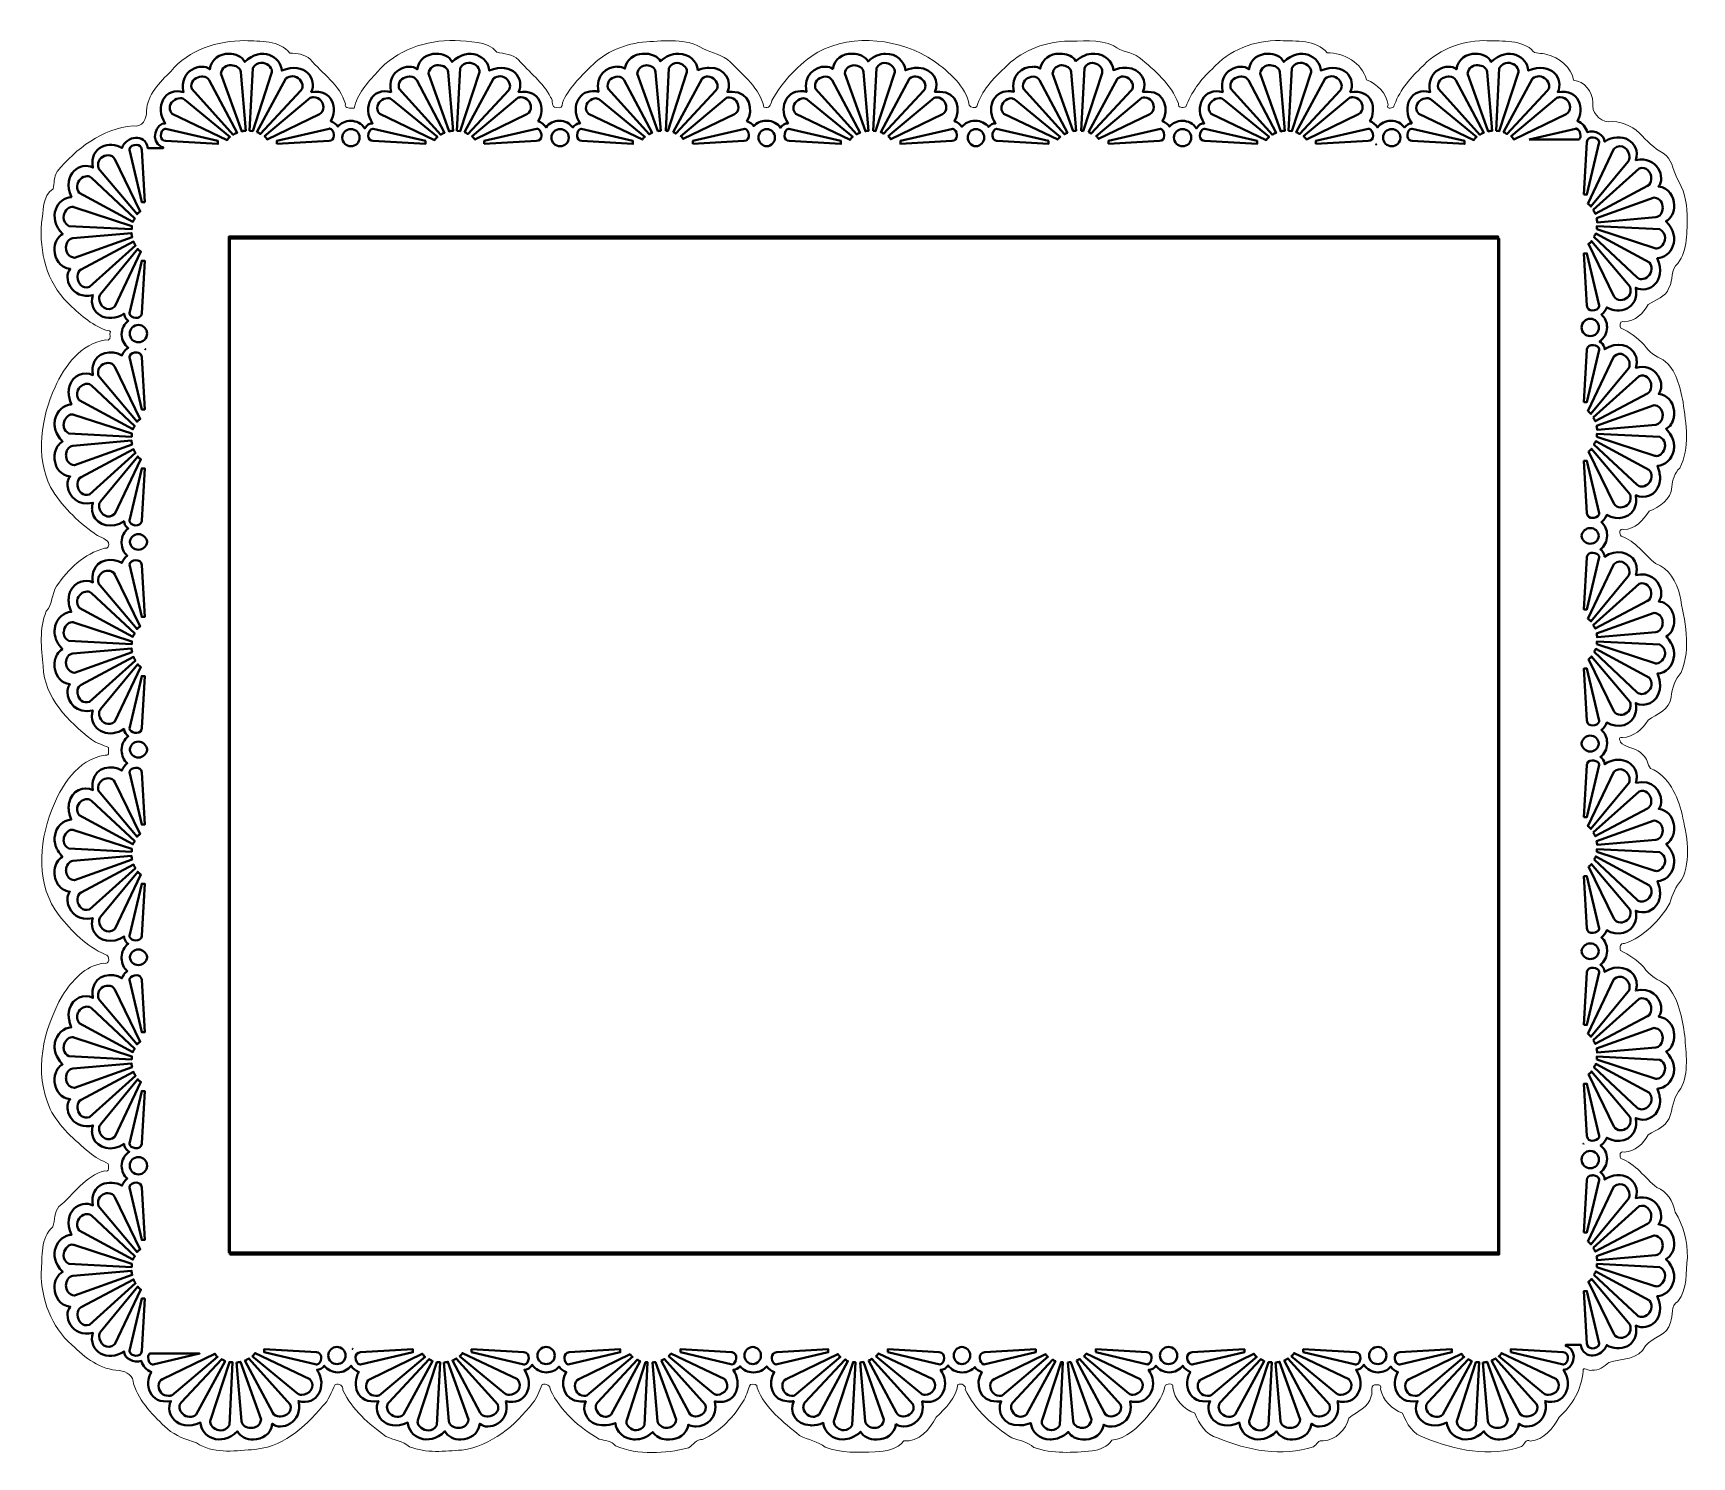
# Model space of a CAD drawing. Header units: centimetres. Extents: x -15.4 to 15.3, y -13.2 to 13.2.
import ezdxf

# ---------------------------------------------------------------- set-up
doc = ezdxf.new("R2010")
doc.units = ezdxf.units.CM
doc.header["$MEASUREMENT"] = 0
doc.layers.add('Layer 1', color=7, linetype='Continuous')

msp = doc.modelspace()

# ---------------------------------------------------------------- linework, layer by layer
at = {"layer": 'Layer 1', "color": 49, "lineweight": 20}
msp.add_open_spline([(11.48367, 13.08882), (11.04276, 13.07982), (10.60599, 12.90824), (10.31206, 12.57536), (10.31206, 12.57536), (10.09234, 12.37886), (9.90495, 12.13126), (9.81018, 11.85437), (9.81018, 11.85437), (9.76331, 11.83608), (9.67575, 11.81201), (9.70765, 11.89654), (9.70765, 11.89654), (9.6786, 12.11265), (9.50821, 12.29048), (9.30747, 12.36369), (9.30747, 12.36369), (9.22947, 12.67882), (8.88569, 12.86605), (8.57987, 12.86309), (8.57987, 12.86309), (8.37609, 13.11303), (8.00127, 13.07291), (7.7084, 13.08964), (7.7084, 13.08964), (7.23582, 13.09942), (6.75748, 12.91825), (6.44584, 12.55882), (6.44584, 12.55882), (6.23207, 12.36785), (6.05883, 12.12378), (5.95967, 11.86015), (5.95967, 11.86015), (5.9049, 11.83989), (5.80529, 11.84034), (5.82159, 11.92464), (5.82159, 11.92464), (5.68535, 12.28114), (5.38293, 12.53976), (5.09729, 12.77627), (5.09729, 12.77627), (4.95237, 12.88444), (4.76056, 12.87519), (4.62518, 12.9929), (4.62518, 12.9929), (4.34191, 13.12394), (4.01598, 13.07397), (3.71242, 13.07717), (3.71242, 13.07717), (3.29326, 13.05487), (2.89013, 12.88071), (2.59637, 12.5798), (2.59637, 12.5798), (2.38817, 12.38161), (2.16545, 12.15223), (2.08601, 11.86925), (2.08601, 11.86925), (2.07457, 11.82537), (1.96189, 11.8481), (1.94545, 11.8924), (1.94545, 11.8924), (1.8812, 12.24815), (1.57413, 12.50555), (1.29391, 12.70847), (1.29391, 12.70847), (0.67212, 13.12778), (-0.19094, 13.22715), (-0.86424, 12.87723), (-0.86424, 12.87723), (-1.21453, 12.65355), (-1.51468, 12.34076), (-1.71412, 11.97573), (-1.71412, 11.97573), (-1.73443, 11.89854), (-1.76462, 11.82181), (-1.86041, 11.85436), (-1.86041, 11.85436), (-1.93088, 12.20899), (-2.25099, 12.43841), (-2.48135, 12.69193), (-2.48135, 12.69193), (-2.62464, 12.82618), (-2.82533, 12.86169), (-2.99315, 12.93998), (-2.99315, 12.93998), (-3.301, 13.13834), (-3.69385, 13.08314), (-4.04145, 13.06817), (-4.04145, 13.06817), (-4.42719, 13.03845), (-4.80729, 12.88673), (-5.07549, 12.6012), (-5.07549, 12.6012), (-5.27714, 12.40781), (-5.48396, 12.19696), (-5.59765, 11.93787), (-5.59765, 11.93787), (-5.59208, 11.85582), (-5.6304, 11.82797), (-5.70762, 11.85105), (-5.70762, 11.85105), (-5.81791, 11.83883), (-5.75784, 11.98379), (-5.81593, 12.03874), (-5.81593, 12.03874), (-5.95236, 12.31877), (-6.21755, 12.50092), (-6.41041, 12.73575), (-6.41041, 12.73575), (-6.51827, 12.83919), (-6.68388, 12.84665), (-6.81142, 12.87466), (-6.81142, 12.87466), (-6.99881, 13.09502), (-7.32456, 13.06632), (-7.58615, 13.08926), (-7.58615, 13.08926), (-8.12252, 13.10303), (-8.67488, 12.9185), (-9.02929, 12.50519), (-9.02929, 12.50519), (-9.21153, 12.31431), (-9.40169, 12.09074), (-9.46056, 11.83534), (-9.46056, 11.83534), (-9.51728, 11.84388), (-9.64325, 11.82103), (-9.62096, 11.91554), (-9.62096, 11.91554), (-9.71618, 12.26971), (-10.05324, 12.47939), (-10.2725, 12.74732), (-10.2725, 12.74732), (-10.37712, 12.83313), (-10.5154, 12.86029), (-10.64871, 12.85646), (-10.64871, 12.85646), (-10.84331, 13.10393), (-11.20004, 13.07288), (-11.48297, 13.0888), (-11.48297, 13.0888), (-11.99244, 13.09078), (-12.52469, 12.91958), (-12.85715, 12.51912), (-12.85715, 12.51912), (-13.05562, 12.31751), (-13.29565, 12.08565), (-13.30694, 11.78573), (-13.30694, 11.78573), (-13.29572, 11.64274), (-13.39172, 11.47044), (-13.55664, 11.50709), (-13.55664, 11.50709), (-14.12486, 11.46248), (-14.61357, 11.0873), (-14.96224, 10.66042), (-14.96224, 10.66042), (-15.02664, 10.56641), (-15.01616, 10.43841), (-15.03665, 10.34044), (-15.03665, 10.34044), (-15.24634, 10.20427), (-15.21408, 9.92335), (-15.25232, 9.70803), (-15.25232, 9.70803), (-15.29708, 9.17407), (-15.15681, 8.61034), (-14.7671, 8.22874), (-14.7671, 8.22874), (-14.56409, 8.02069), (-14.33226, 7.82545), (-14.06017, 7.71776), (-14.06017, 7.71776), (-14.02179, 7.711), (-13.95266, 7.713), (-13.9841, 7.65409), (-13.9841, 7.65409), (-13.97496, 7.5922), (-13.98028, 7.51143), (-14.06513, 7.53999), (-14.06513, 7.53999), (-14.52152, 7.47133), (-14.82523, 7.05996), (-15.00206, 6.66508), (-15.00206, 6.66508), (-15.26201, 6.09483), (-15.37283, 5.38766), (-15.08378, 4.80817), (-15.08378, 4.80817), (-14.88903, 4.46684), (-14.59389, 4.18579), (-14.28011, 3.9582), (-14.28011, 3.9582), (-14.20424, 3.88642), (-14.06327, 3.86561), (-14.0147, 3.78374), (-14.0147, 3.78374), (-13.99731, 3.73061), (-14.0116, 3.65472), (-14.08332, 3.67791), (-14.08332, 3.67791), (-14.4633, 3.57881), (-14.76278, 3.28945), (-14.97298, 2.97263), (-14.97298, 2.97263), (-15.06951, 2.82829), (-15.04548, 2.64127), (-15.16563, 2.51209), (-15.16563, 2.51209), (-15.29749, 2.19275), (-15.26047, 1.8257), (-15.22421, 1.48871), (-15.22421, 1.48871), (-15.20106, 0.9052), (-14.75628, 0.46446), (-14.32475, 0.12836), (-14.32475, 0.12836), (-14.23232, 0.06202), (-14.10719, 0.0288), (-14.01469, -0.01551), (-14.01469, -0.01551), (-14.01467, -0.06706), (-13.97979, -0.18079), (-14.07587, -0.15855), (-14.07587, -0.15855), (-14.58882, -0.23714), (-14.8982, -0.73273), (-15.06558, -1.18381), (-15.06558, -1.18381), (-15.31047, -1.8041), (-15.35947, -2.58324), (-14.92502, -3.13098), (-14.92502, -3.13098), (-14.6949, -3.42305), (-14.42009, -3.70893), (-14.07422, -3.85445), (-14.07422, -3.85445), (-13.97377, -3.86759), (-13.98891, -4.05997), (-14.10646, -4.01733), (-14.10646, -4.01733), (-14.44493, -4.06035), (-14.69169, -4.34295), (-14.86631, -4.61678), (-14.86631, -4.61678), (-15.22084, -5.23685), (-15.40807, -6.04661), (-15.09203, -6.72104), (-15.09203, -6.72104), (-14.92694, -7.04726), (-14.63774, -7.29394), (-14.36608, -7.52802), (-14.36608, -7.52802), (-14.26308, -7.61482), (-14.13211, -7.67338), (-14.02047, -7.73638), (-14.02047, -7.73638), (-14.00361, -7.78675), (-13.99413, -7.8948), (-14.07918, -7.86784), (-14.07918, -7.86784), (-14.44894, -7.95443), (-14.64965, -8.30532), (-14.92998, -8.52682), (-14.92998, -8.52682), (-15.01767, -8.63363), (-15.00395, -8.78065), (-15.04078, -8.90137), (-15.04078, -8.90137), (-15.27856, -9.1076), (-15.23453, -9.46016), (-15.25906, -9.74473), (-15.25906, -9.74473), (-15.26273, -10.24772), (-15.07436, -10.75984), (-14.68968, -11.09214), (-14.68968, -11.09214), (-14.45258, -11.33237), (-14.16152, -11.55225), (-13.81046, -11.56952), (-13.81046, -11.56952), (-13.67328, -11.58007), (-13.54605, -11.67158), (-13.5467, -11.81757), (-13.5467, -11.81757), (-13.43679, -12.15174), (-13.17398, -12.41668), (-12.91831, -12.64936), (-12.91831, -12.64936), (-12.76624, -12.78352), (-12.57015, -12.84938), (-12.3817, -12.90733), (-12.3817, -12.90733), (-12.08764, -13.11419), (-11.69967, -13.06112), (-11.36057, -13.03549), (-11.36057, -13.03549), (-10.81128, -13.01115), (-10.37829, -12.62834), (-10.04261, -12.23016), (-10.04261, -12.23016), (-9.92402, -12.12409), (-9.88552, -11.95579), (-9.80945, -11.82832), (-9.80945, -11.82832), (-9.73158, -11.79805), (-9.66159, -11.85022), (-9.66475, -11.93415), (-9.66475, -11.93415), (-9.50104, -12.29677), (-9.18048, -12.55638), (-8.87183, -12.78826), (-8.87183, -12.78826), (-8.72545, -12.85863), (-8.55408, -12.87206), (-8.43031, -12.98008), (-8.43031, -12.98008), (-8.12706, -13.10781), (-7.77993, -13.06285), (-7.46045, -13.04209), (-7.46045, -13.04209), (-6.91384, -12.96798), (-6.47398, -12.58688), (-6.14415, -12.16814), (-6.14415, -12.16814), (-6.06446, -12.0686), (-6.01803, -11.93853), (-5.97548, -11.82666), (-5.97548, -11.82666), (-5.89853, -11.80091), (-5.81565, -11.8439), (-5.82004, -11.93167), (-5.82004, -11.93167), (-5.62608, -12.31826), (-5.29038, -12.62672), (-4.91632, -12.83869), (-4.91632, -12.83869), (-4.80925, -12.86445), (-4.68384, -12.87442), (-4.61288, -12.96685), (-4.61288, -12.96685), (-4.18599, -13.13938), (-3.69754, -13.11061), (-3.25937, -13.00323), (-3.25937, -13.00323), (-3.17231, -12.94806), (-3.11418, -12.8417), (-2.99975, -12.84613), (-2.99975, -12.84613), (-2.66814, -12.70037), (-2.40957, -12.41869), (-2.22833, -12.11026), (-2.22833, -12.11026), (-2.17675, -12.0238), (-2.15789, -11.90193), (-2.11175, -11.82749), (-2.11175, -11.82749), (-2.06129, -11.81668), (-1.97079, -11.8154), (-1.98773, -11.89116), (-1.98773, -11.89116), (-1.83627, -12.26817), (-1.5075, -12.52672), (-1.20059, -12.77255), (-1.20059, -12.77255), (-1.0458, -12.85582), (-0.86511, -12.87808), (-0.72351, -12.98752), (-0.72351, -12.98752), (-0.43524, -13.10863), (-0.10681, -13.07927), (0.20005, -13.07847), (0.20005, -13.07847), (0.38738, -13.06247), (0.61959, -13.03273), (0.72922, -12.87176), (0.72922, -12.87176), (1.00986, -12.9008), (1.21877, -12.65886), (1.32919, -12.43137), (1.32919, -12.43137), (1.50625, -12.26629), (1.70674, -12.07396), (1.73381, -11.82665), (1.73381, -11.82665), (1.80006, -11.80034), (1.88931, -11.84143), (1.87107, -11.92091), (1.87107, -11.92091), (2.05414, -12.29922), (2.38391, -12.59707), (2.73675, -12.81884), (2.73675, -12.81884), (2.87976, -12.8652), (3.03122, -12.8941), (3.14438, -12.99495), (3.14438, -12.99495), (3.48609, -13.11734), (3.8654, -13.09028), (4.2209, -13.05779), (4.2209, -13.05779), (4.36167, -13.04211), (4.51317, -12.98011), (4.58801, -12.86183), (4.58801, -12.86183), (4.85944, -12.83668), (5.06846, -12.61711), (5.24037, -12.42527), (5.24037, -12.42527), (5.38175, -12.25592), (5.52293, -12.08163), (5.57193, -11.86138), (5.57193, -11.86138), (5.5918, -11.80378), (5.74819, -11.79065), (5.71745, -11.88122), (5.71745, -11.88122), (5.74272, -12.10674), (5.92696, -12.28007), (6.12425, -12.35912), (6.12425, -12.35912), (6.20862, -12.55347), (6.32491, -12.76398), (6.54841, -12.81635), (6.54841, -12.81635), (7.09979, -13.05403), (7.74408, -13.16458), (8.32608, -12.98419), (8.32608, -12.98419), (8.38746, -12.94057), (8.4125, -12.84432), (8.5055, -12.87422), (8.5055, -12.87422), (8.73862, -12.85555), (8.92428, -12.66477), (8.9834, -12.4484), (8.9834, -12.4484), (9.13024, -12.32463), (9.3567, -12.25786), (9.39516, -12.04326), (9.39516, -12.04326), (9.43339, -11.97229), (9.3632, -11.80484), (9.49851, -11.8349), (9.49851, -11.8349), (9.56287, -11.81753), (9.58303, -11.85477), (9.57044, -11.91262), (9.57044, -11.91262), (9.60489, -12.12409), (9.78712, -12.28061), (9.97393, -12.35745), (9.97393, -12.35745), (10.05454, -12.55191), (10.17083, -12.75848), (10.39175, -12.81367), (10.39175, -12.81367), (10.94589, -13.05368), (11.5975, -13.16823), (12.18237, -12.97922), (12.18237, -12.97922), (12.24271, -12.94222), (12.25565, -12.82936), (12.34526, -12.87504), (12.34526, -12.87504), (12.60053, -12.85601), (12.76977, -12.6356), (12.87855, -12.42999), (12.87855, -12.42999), (13.12541, -12.21417), (13.30024, -11.91376), (13.32257, -11.57858), (13.32257, -11.57858), (13.32011, -11.48273), (13.43138, -11.59046), (13.48793, -11.56287), (13.48793, -11.56287), (13.61427, -11.57351), (13.71189, -11.48985), (13.80212, -11.41983), (13.80212, -11.41983), (14.03181, -11.3464), (14.36716, -11.3747), (14.47929, -11.10894), (14.47929, -11.10894), (14.61163, -10.94266), (14.89859, -10.91768), (14.94314, -10.67817), (14.94314, -10.67817), (15.00068, -10.55255), (14.93345, -10.36004), (15.08287, -10.28791), (15.08287, -10.28791), (15.25728, -10.05702), (15.23159, -9.74727), (15.25733, -9.47266), (15.25733, -9.47266), (15.26544, -9.17562), (15.18042, -8.88144), (15.02996, -8.6293), (15.02996, -8.6293), (14.9908, -8.43426), (14.8825, -8.24686), (14.69096, -8.17372), (14.69096, -8.17372), (14.46635, -7.99711), (14.29931, -7.73053), (14.02206, -7.63711), (14.02206, -7.63711), (13.99356, -7.58011), (14.00588, -7.49206), (14.08738, -7.52218), (14.08738, -7.52218), (14.28461, -7.50587), (14.44292, -7.36283), (14.53139, -7.19724), (14.53139, -7.19724), (14.69158, -7.10097), (14.89967, -7.02765), (14.94397, -6.82104), (14.94397, -6.82104), (14.98854, -6.65243), (15.01019, -6.47245), (15.13579, -6.34066), (15.13579, -6.34066), (15.29273, -6.04149), (15.22772, -5.68308), (15.20921, -5.3611), (15.20921, -5.3611), (15.16288, -5.03238), (15.09513, -4.67513), (14.87286, -4.42077), (14.87286, -4.42077), (14.72206, -4.32133), (14.54449, -4.25224), (14.44683, -4.09088), (14.44683, -4.09088), (14.32802, -3.95859), (14.1691, -3.85868), (14.01876, -3.77915), (14.01876, -3.77915), (13.99453, -3.72246), (14.01453, -3.63438), (14.09317, -3.65347), (14.09317, -3.65347), (14.45586, -3.51777), (14.7401, -3.22782), (14.93405, -2.90437), (14.93405, -2.90437), (14.9714, -2.74199), (15.043, -2.59612), (15.15057, -2.47295), (15.15057, -2.47295), (15.33955, -2.09273), (15.24511, -1.645), (15.15965, -1.24994), (15.15965, -1.24994), (15.07061, -0.91596), (14.91664, -0.545), (14.57603, -0.40406), (14.57603, -0.40406), (14.51442, -0.32902), (14.51644, -0.21274), (14.42886, -0.15105), (14.42886, -0.15105), (14.33041, -0.03345), (14.16208, -0.03003), (14.04769, 0.05235), (14.04769, 0.05235), (14.0093, 0.07671), (13.96194, 0.19192), (14.05183, 0.16893), (14.05183, 0.16893), (14.26054, 0.17396), (14.42465, 0.31912), (14.52891, 0.48726), (14.52891, 0.48726), (14.68709, 0.60907), (14.93423, 0.68122), (14.95438, 0.91563), (14.95438, 0.91563), (14.97749, 1.08249), (15.02985, 1.24707), (15.14159, 1.37444), (15.14159, 1.37444), (15.33559, 1.82831), (15.20554, 2.34138), (15.1164, 2.80638), (15.1164, 2.80638), (15.05666, 3.05206), (14.92128, 3.3089), (14.66616, 3.39189), (14.66616, 3.39189), (14.45603, 3.56342), (14.29901, 3.81101), (14.03199, 3.90204), (14.03199, 3.90204), (13.99287, 3.9404), (13.99138, 4.05068), (14.07333, 4.02689), (14.07333, 4.02689), (14.28759, 4.02231), (14.44226, 4.19674), (14.5471, 4.36423), (14.5471, 4.36423), (14.74465, 4.44364), (14.95178, 4.58286), (14.96878, 4.81485), (14.96878, 4.81485), (14.98318, 4.94489), (15.01998, 5.07365), (15.11513, 5.1646), (15.11513, 5.1646), (15.31659, 5.53819), (15.22793, 5.98617), (15.17632, 6.38664), (15.17632, 6.38664), (15.11809, 6.66643), (15.05294, 6.99208), (14.81086, 7.17047), (14.81086, 7.17047), (14.66648, 7.22516), (14.54514, 7.31968), (14.45535, 7.44767), (14.45535, 7.44767), (14.33234, 7.57799), (14.1798, 7.6889), (14.01959, 7.7633), (14.01959, 7.7633), (13.99295, 7.82331), (14.01046, 7.90289), (14.0907, 7.87327), (14.0907, 7.87327), (14.28566, 7.89148), (14.44291, 8.03079), (14.53057, 8.19656), (14.53057, 8.19656), (14.66386, 8.29234), (14.85759, 8.33054), (14.91504, 8.50579), (14.91504, 8.50579), (15.00457, 8.64706), (14.93726, 8.84739), (15.07792, 8.95475), (15.07792, 8.95475), (15.27011, 9.21014), (15.24668, 9.55494), (15.25343, 9.85926), (15.25343, 9.85926), (15.24972, 10.10219), (15.18921, 10.33991), (15.05973, 10.54639), (15.05973, 10.54639), (14.98332, 10.70355), (14.97524, 10.90488), (14.80672, 11.00032), (14.80672, 11.00032), (14.63433, 11.09379), (14.50409, 11.23704), (14.3685, 11.37404), (14.3685, 11.37404), (14.21475, 11.51926), (14.00402, 11.60759), (13.79055, 11.5824), (13.79055, 11.5824), (13.62228, 11.60516), (13.47214, 11.76542), (13.50695, 11.94289), (13.50695, 11.94289), (13.49754, 12.14119), (13.34961, 12.33607), (13.14728, 12.35547), (13.14728, 12.35547), (13.11283, 12.59972), (12.87335, 12.77173), (12.64871, 12.8342), (12.64871, 12.8342), (12.55165, 12.87327), (12.42879, 12.81924), (12.36924, 12.92432), (12.36924, 12.92432), (12.12475, 13.12083), (11.77663, 13.07264), (11.48371, 13.08886), (11.48371, 13.08886), (11.48371, 13.08886), (11.48367, 13.08882), (11.48367, 13.08882)], degree=3, knots=[0, 0, 0, 0, 0.00578035, 0.00578035, 0.00578035, 0.00578035, 0.01156069, 0.01156069, 0.01156069, 0.01156069, 0.01734104, 0.01734104, 0.01734104, 0.01734104, 0.02312139, 0.02312139, 0.02312139, 0.02312139, 0.02890173, 0.02890173, 0.02890173, 0.02890173, 0.03468208, 0.03468208, 0.03468208, 0.03468208, 0.04046243, 0.04046243, 0.04046243, 0.04046243, 0.04624277, 0.04624277, 0.04624277, 0.04624277, 0.05202312, 0.05202312, 0.05202312, 0.05202312, 0.05780347, 0.05780347, 0.05780347, 0.05780347, 0.06358382, 0.06358382, 0.06358382, 0.06358382, 0.06936416, 0.06936416, 0.06936416, 0.06936416, 0.07514451, 0.07514451, 0.07514451, 0.07514451, 0.08092486, 0.08092486, 0.08092486, 0.08092486, 0.0867052, 0.0867052, 0.0867052, 0.0867052, 0.09248555, 0.09248555, 0.09248555, 0.09248555, 0.0982659, 0.0982659, 0.0982659, 0.0982659, 0.10404624, 0.10404624, 0.10404624, 0.10404624, 0.10982659, 0.10982659, 0.10982659, 0.10982659, 0.11560694, 0.11560694, 0.11560694, 0.11560694, 0.12138728, 0.12138728, 0.12138728, 0.12138728, 0.12716763, 0.12716763, 0.12716763, 0.12716763, 0.13294798, 0.13294798, 0.13294798, 0.13294798, 0.13872832, 0.13872832, 0.13872832, 0.13872832, 0.14450867, 0.14450867, 0.14450867, 0.14450867, 0.15028902, 0.15028902, 0.15028902, 0.15028902, 0.15606936, 0.15606936, 0.15606936, 0.15606936, 0.16184971, 0.16184971, 0.16184971, 0.16184971, 0.16763006, 0.16763006, 0.16763006, 0.16763006, 0.1734104, 0.1734104, 0.1734104, 0.1734104, 0.17919075, 0.17919075, 0.17919075, 0.17919075, 0.1849711, 0.1849711, 0.1849711, 0.1849711, 0.19075145, 0.19075145, 0.19075145, 0.19075145, 0.19653179, 0.19653179, 0.19653179, 0.19653179, 0.20231214, 0.20231214, 0.20231214, 0.20231214, 0.20809249, 0.20809249, 0.20809249, 0.20809249, 0.21387283, 0.21387283, 0.21387283, 0.21387283, 0.21965318, 0.21965318, 0.21965318, 0.21965318, 0.22543353, 0.22543353, 0.22543353, 0.22543353, 0.23121387, 0.23121387, 0.23121387, 0.23121387, 0.23699422, 0.23699422, 0.23699422, 0.23699422, 0.24277457, 0.24277457, 0.24277457, 0.24277457, 0.24855491, 0.24855491, 0.24855491, 0.24855491, 0.25433526, 0.25433526, 0.25433526, 0.25433526, 0.26011561, 0.26011561, 0.26011561, 0.26011561, 0.26589595, 0.26589595, 0.26589595, 0.26589595, 0.2716763, 0.2716763, 0.2716763, 0.2716763, 0.27745665, 0.27745665, 0.27745665, 0.27745665, 0.28323699, 0.28323699, 0.28323699, 0.28323699, 0.28901734, 0.28901734, 0.28901734, 0.28901734, 0.29479769, 0.29479769, 0.29479769, 0.29479769, 0.30057803, 0.30057803, 0.30057803, 0.30057803, 0.30635838, 0.30635838, 0.30635838, 0.30635838, 0.31213873, 0.31213873, 0.31213873, 0.31213873, 0.31791908, 0.31791908, 0.31791908, 0.31791908, 0.32369942, 0.32369942, 0.32369942, 0.32369942, 0.32947977, 0.32947977, 0.32947977, 0.32947977, 0.33526012, 0.33526012, 0.33526012, 0.33526012, 0.34104046, 0.34104046, 0.34104046, 0.34104046, 0.34682081, 0.34682081, 0.34682081, 0.34682081, 0.35260116, 0.35260116, 0.35260116, 0.35260116, 0.3583815, 0.3583815, 0.3583815, 0.3583815, 0.36416185, 0.36416185, 0.36416185, 0.36416185, 0.3699422, 0.3699422, 0.3699422, 0.3699422, 0.37572254, 0.37572254, 0.37572254, 0.37572254, 0.38150289, 0.38150289, 0.38150289, 0.38150289, 0.38728324, 0.38728324, 0.38728324, 0.38728324, 0.39306358, 0.39306358, 0.39306358, 0.39306358, 0.39884393, 0.39884393, 0.39884393, 0.39884393, 0.40462428, 0.40462428, 0.40462428, 0.40462428, 0.41040462, 0.41040462, 0.41040462, 0.41040462, 0.41618497, 0.41618497, 0.41618497, 0.41618497, 0.42196532, 0.42196532, 0.42196532, 0.42196532, 0.42774566, 0.42774566, 0.42774566, 0.42774566, 0.43352601, 0.43352601, 0.43352601, 0.43352601, 0.43930636, 0.43930636, 0.43930636, 0.43930636, 0.44508671, 0.44508671, 0.44508671, 0.44508671, 0.45086705, 0.45086705, 0.45086705, 0.45086705, 0.4566474, 0.4566474, 0.4566474, 0.4566474, 0.46242775, 0.46242775, 0.46242775, 0.46242775, 0.46820809, 0.46820809, 0.46820809, 0.46820809, 0.47398844, 0.47398844, 0.47398844, 0.47398844, 0.47976879, 0.47976879, 0.47976879, 0.47976879, 0.48554913, 0.48554913, 0.48554913, 0.48554913, 0.49132948, 0.49132948, 0.49132948, 0.49132948, 0.49710983, 0.49710983, 0.49710983, 0.49710983, 0.50289017, 0.50289017, 0.50289017, 0.50289017, 0.50867052, 0.50867052, 0.50867052, 0.50867052, 0.51445087, 0.51445087, 0.51445087, 0.51445087, 0.52023121, 0.52023121, 0.52023121, 0.52023121, 0.52601156, 0.52601156, 0.52601156, 0.52601156, 0.53179191, 0.53179191, 0.53179191, 0.53179191, 0.53757225, 0.53757225, 0.53757225, 0.53757225, 0.5433526, 0.5433526, 0.5433526, 0.5433526, 0.54913295, 0.54913295, 0.54913295, 0.54913295, 0.55491329, 0.55491329, 0.55491329, 0.55491329, 0.56069364, 0.56069364, 0.56069364, 0.56069364, 0.56647399, 0.56647399, 0.56647399, 0.56647399, 0.57225434, 0.57225434, 0.57225434, 0.57225434, 0.57803468, 0.57803468, 0.57803468, 0.57803468, 0.58381503, 0.58381503, 0.58381503, 0.58381503, 0.58959538, 0.58959538, 0.58959538, 0.58959538, 0.59537572, 0.59537572, 0.59537572, 0.59537572, 0.60115607, 0.60115607, 0.60115607, 0.60115607, 0.60693642, 0.60693642, 0.60693642, 0.60693642, 0.61271676, 0.61271676, 0.61271676, 0.61271676, 0.61849711, 0.61849711, 0.61849711, 0.61849711, 0.62427746, 0.62427746, 0.62427746, 0.62427746, 0.6300578, 0.6300578, 0.6300578, 0.6300578, 0.63583815, 0.63583815, 0.63583815, 0.63583815, 0.6416185, 0.6416185, 0.6416185, 0.6416185, 0.64739884, 0.64739884, 0.64739884, 0.64739884, 0.65317919, 0.65317919, 0.65317919, 0.65317919, 0.65895954, 0.65895954, 0.65895954, 0.65895954, 0.66473988, 0.66473988, 0.66473988, 0.66473988, 0.67052023, 0.67052023, 0.67052023, 0.67052023, 0.67630058, 0.67630058, 0.67630058, 0.67630058, 0.68208092, 0.68208092, 0.68208092, 0.68208092, 0.68786127, 0.68786127, 0.68786127, 0.68786127, 0.69364162, 0.69364162, 0.69364162, 0.69364162, 0.69942197, 0.69942197, 0.69942197, 0.69942197, 0.70520231, 0.70520231, 0.70520231, 0.70520231, 0.71098266, 0.71098266, 0.71098266, 0.71098266, 0.71676301, 0.71676301, 0.71676301, 0.71676301, 0.72254335, 0.72254335, 0.72254335, 0.72254335, 0.7283237, 0.7283237, 0.7283237, 0.7283237, 0.73410405, 0.73410405, 0.73410405, 0.73410405, 0.73988439, 0.73988439, 0.73988439, 0.73988439, 0.74566474, 0.74566474, 0.74566474, 0.74566474, 0.75144509, 0.75144509, 0.75144509, 0.75144509, 0.75722543, 0.75722543, 0.75722543, 0.75722543, 0.76300578, 0.76300578, 0.76300578, 0.76300578, 0.76878613, 0.76878613, 0.76878613, 0.76878613, 0.77456647, 0.77456647, 0.77456647, 0.77456647, 0.78034682, 0.78034682, 0.78034682, 0.78034682, 0.78612717, 0.78612717, 0.78612717, 0.78612717, 0.79190751, 0.79190751, 0.79190751, 0.79190751, 0.79768786, 0.79768786, 0.79768786, 0.79768786, 0.80346821, 0.80346821, 0.80346821, 0.80346821, 0.80924855, 0.80924855, 0.80924855, 0.80924855, 0.8150289, 0.8150289, 0.8150289, 0.8150289, 0.82080925, 0.82080925, 0.82080925, 0.82080925, 0.8265896, 0.8265896, 0.8265896, 0.8265896, 0.83236994, 0.83236994, 0.83236994, 0.83236994, 0.83815029, 0.83815029, 0.83815029, 0.83815029, 0.84393064, 0.84393064, 0.84393064, 0.84393064, 0.84971098, 0.84971098, 0.84971098, 0.84971098, 0.85549133, 0.85549133, 0.85549133, 0.85549133, 0.86127168, 0.86127168, 0.86127168, 0.86127168, 0.86705202, 0.86705202, 0.86705202, 0.86705202, 0.87283237, 0.87283237, 0.87283237, 0.87283237, 0.87861272, 0.87861272, 0.87861272, 0.87861272, 0.88439306, 0.88439306, 0.88439306, 0.88439306, 0.89017341, 0.89017341, 0.89017341, 0.89017341, 0.89595376, 0.89595376, 0.89595376, 0.89595376, 0.9017341, 0.9017341, 0.9017341, 0.9017341, 0.90751445, 0.90751445, 0.90751445, 0.90751445, 0.9132948, 0.9132948, 0.9132948, 0.9132948, 0.91907514, 0.91907514, 0.91907514, 0.91907514, 0.92485549, 0.92485549, 0.92485549, 0.92485549, 0.93063584, 0.93063584, 0.93063584, 0.93063584, 0.93641618, 0.93641618, 0.93641618, 0.93641618, 0.94219653, 0.94219653, 0.94219653, 0.94219653, 0.94797688, 0.94797688, 0.94797688, 0.94797688, 0.95375723, 0.95375723, 0.95375723, 0.95375723, 0.95953757, 0.95953757, 0.95953757, 0.95953757, 0.96531792, 0.96531792, 0.96531792, 0.96531792, 0.97109827, 0.97109827, 0.97109827, 0.97109827, 0.97687861, 0.97687861, 0.97687861, 0.97687861, 0.98265896, 0.98265896, 0.98265896, 0.98265896, 0.98843931, 0.98843931, 0.98843931, 0.98843931, 1, 1, 1, 1], dxfattribs=at)
at = {"layer": 'Layer 1', "color": 43, "lineweight": 40}
for points, knots in [([(-15.01306, -10.03554), (-15.01105, -10.19575), (-14.91833, -10.3615), (-14.72036, -10.38611), (-14.72036, -10.38611), (-14.86324, -10.53388), (-14.7062, -10.96829), (-14.30033, -10.87063), (-14.30033, -10.87063), (-14.40486, -11.21808), (-14.01838, -11.41898), (-13.72155, -11.21376), (-13.72155, -11.21376), (-13.72967, -11.33407), (-13.54218, -11.44183), (-13.40157, -11.3907), (-13.40157, -11.3907), (-13.37932, -11.47855), (-13.31292, -11.56177), (-13.21719, -11.59575), (-13.21719, -11.59575), (-13.3532, -11.8128), (-13.26277, -12.20121), (-12.85422, -12.13401), (-12.85422, -12.13401), (-12.97159, -12.36501), (-12.74538, -12.71725), (-12.30852, -12.53336), (-12.30852, -12.53336), (-12.29713, -12.78828), (-11.9316, -12.99944), (-11.62226, -12.69376), (-11.62226, -12.69376), (-11.57219, -12.79487), (-11.45086, -12.84829), (-11.32626, -12.84672), (-11.32626, -12.84672), (-11.16605, -12.84471), (-10.99947, -12.75199), (-10.97486, -12.55402), (-10.97486, -12.55402), (-10.8271, -12.69691), (-10.39351, -12.53986), (-10.49117, -12.13399), (-10.49117, -12.13399), (-10.14373, -12.23852), (-9.94283, -11.85205), (-10.14804, -11.55522), (-10.14804, -11.55522), (-10.0969, -11.55867), (-10.04782, -11.52689), (-10.01244, -11.47832), (-10.01244, -11.47832), (-9.95663, -11.55331), (-9.86568, -11.60234), (-9.76274, -11.60234), (-9.76274, -11.60234), (-9.66109, -11.60234), (-9.57175, -11.55419), (-9.51552, -11.4808), (-9.51552, -11.4808), (-9.48237, -11.53144), (-9.43246, -11.57385), (-9.37082, -11.59573), (-9.37082, -11.59573), (-9.50683, -11.81278), (-9.4164, -12.20119), (-9.00785, -12.13399), (-9.00785, -12.13399), (-9.12522, -12.36499), (-8.89984, -12.71723), (-8.46297, -12.53334), (-8.46297, -12.53334), (-8.45158, -12.78826), (-8.08523, -12.99942), (-7.77588, -12.69374), (-7.77588, -12.69374), (-7.72581, -12.79485), (-7.60448, -12.84827), (-7.47988, -12.8467), (-7.47988, -12.8467), (-7.31967, -12.84469), (-7.15392, -12.75197), (-7.12931, -12.554), (-7.12931, -12.554), (-6.98155, -12.69689), (-6.54713, -12.53984), (-6.64479, -12.13397), (-6.64479, -12.13397), (-6.29735, -12.2385), (-6.09645, -11.85203), (-6.30166, -11.5552), (-6.30166, -11.5552), (-6.24503, -11.55902), (-6.19196, -11.51927), (-6.15614, -11.46177), (-6.15614, -11.46177), (-6.10189, -11.54613), (-6.00444, -11.60233), (-5.89404, -11.60233), (-5.89404, -11.60233), (-5.7995, -11.60233), (-5.71503, -11.5613), (-5.65839, -11.4965), (-5.65839, -11.4965), (-5.62573, -11.54019), (-5.58052, -11.5761), (-5.52527, -11.59572), (-5.52527, -11.59572), (-5.64953, -11.79402), (-5.58443, -12.13512), (-5.26069, -12.14142), (-5.26069, -12.14142), (-5.25536, -12.14168), (-5.24984, -12.14142), (-5.24415, -12.14142), (-5.24415, -12.14142), (-5.24115, -12.14142), (-5.23797, -12.14142), (-5.23505, -12.14142), (-5.23505, -12.14142), (-5.21235, -12.14182), (-5.18837, -12.14034), (-5.16312, -12.13728), (-5.16312, -12.13728), (-5.25255, -12.31929), (-5.13182, -12.57344), (-4.86381, -12.58376), (-4.86381, -12.58376), (-4.85827, -12.58408), (-4.85296, -12.58376), (-4.84727, -12.58376), (-4.84727, -12.58376), (-4.84338, -12.58376), (-4.83965, -12.58376), (-4.83569, -12.58376), (-4.83569, -12.58376), (-4.77053, -12.58574), (-4.69718, -12.57367), (-4.61576, -12.54242), (-4.61576, -12.54242), (-4.60342, -12.70031), (-4.45577, -12.83931), (-4.2718, -12.84504), (-4.2718, -12.84504), (-4.26528, -12.84538), (-4.25857, -12.84503), (-4.25196, -12.84504), (-4.25196, -12.84504), (-4.24931, -12.84504), (-4.24719, -12.84427), (-4.24452, -12.84422), (-4.24452, -12.84422), (-4.14218, -12.84655), (-4.02949, -12.80813), (-3.92206, -12.70862), (-3.92206, -12.70862), (-3.87374, -12.78987), (-3.77645, -12.8368), (-3.67236, -12.84505), (-3.67236, -12.84505), (-3.65702, -12.84656), (-3.64163, -12.8469), (-3.62606, -12.84669), (-3.62606, -12.84669), (-3.62371, -12.84669), (-3.62098, -12.84605), (-3.61862, -12.84587), (-3.61862, -12.84587), (-3.61562, -12.84587), (-3.61253, -12.84674), (-3.60953, -12.84669), (-3.60953, -12.84669), (-3.45397, -12.84473), (-3.29318, -12.75683), (-3.26144, -12.57053), (-3.26144, -12.57053), (-3.22949, -12.59232), (-3.189, -12.6039), (-3.14486, -12.60526), (-3.14486, -12.60526), (-3.1393, -12.6056), (-3.13399, -12.60608), (-3.12832, -12.60608), (-3.12832, -12.60608), (-3.12457, -12.60609), (-3.12054, -12.60539), (-3.11674, -12.60526), (-3.11674, -12.60526), (-2.93673, -12.60836), (-2.70325, -12.44617), (-2.77278, -12.14059), (-2.77278, -12.14059), (-2.74655, -12.14682), (-2.72097, -12.15056), (-2.69671, -12.15134), (-2.69671, -12.15134), (-2.68949, -12.15174), (-2.68225, -12.15134), (-2.67521, -12.15134), (-2.67521, -12.15134), (-2.67283, -12.15132), (-2.67094, -12.15057), (-2.6686, -12.15052), (-2.6686, -12.15052), (-2.38903, -12.15587), (-2.24804, -11.82028), (-2.4313, -11.55521), (-2.4313, -11.55521), (-2.38373, -11.55842), (-2.33773, -11.53114), (-2.30314, -11.48824), (-2.30314, -11.48824), (-2.24682, -11.55729), (-2.1606, -11.60234), (-2.06253, -11.60234), (-2.06253, -11.60234), (-2.0598, -11.60234), (-2.05697, -11.60157), (-2.05426, -11.60152), (-2.05426, -11.60152), (-2.05157, -11.60152), (-2.04869, -11.60234), (-2.04599, -11.60234), (-2.04599, -11.60234), (-1.94923, -11.60234), (-1.8644, -11.55822), (-1.80786, -11.49072), (-1.80786, -11.49072), (-1.77494, -11.53683), (-1.72807, -11.57533), (-1.67061, -11.59573), (-1.67061, -11.59573), (-1.79594, -11.79573), (-1.72875, -12.1409), (-1.39776, -12.14143), (-1.39776, -12.14143), (-1.392, -12.14144), (-1.38549, -12.14169), (-1.37957, -12.14143), (-1.37957, -12.14143), (-1.35684, -12.1414), (-1.33369, -12.1399), (-1.30846, -12.13647), (-1.30846, -12.13647), (-1.39973, -12.3205), (-1.27543, -12.57869), (-1.00088, -12.58378), (-1.00088, -12.58378), (-0.99392, -12.58378), (-0.98654, -12.58481), (-0.97938, -12.5846), (-0.97938, -12.5846), (-0.91443, -12.58516), (-0.84174, -12.57112), (-0.7611, -12.53913), (-0.7611, -12.53913), (-0.75002, -12.70544), (-0.58986, -12.85188), (-0.39317, -12.84505), (-0.39317, -12.84505), (-0.29052, -12.84595), (-0.17705, -12.80511), (-0.06988, -12.70366), (-0.06988, -12.70366), (-0.01695, -12.7983), (0.0999, -12.84822), (0.22033, -12.8467), (0.22033, -12.8467), (0.22299, -12.8467), (0.22594, -12.84596), (0.2286, -12.84588), (0.2286, -12.84588), (0.2313, -12.8459), (0.23416, -12.84675), (0.23687, -12.8467), (0.23687, -12.8467), (0.39383, -12.84472), (0.55611, -12.75535), (0.58579, -12.56558), (0.58579, -12.56558), (0.62052, -12.59215), (0.66674, -12.60501), (0.71726, -12.60527), (0.71726, -12.60527), (0.71935, -12.60528), (0.72095, -12.60527), (0.72305, -12.60527), (0.72305, -12.60527), (0.90434, -12.61229), (1.14507, -12.44891), (1.0728, -12.13812), (1.0728, -12.13812), (1.11132, -12.14807), (1.14761, -12.15276), (1.18194, -12.15135), (1.18194, -12.15135), (1.45854, -12.15304), (1.59656, -11.81887), (1.41428, -11.55521), (1.41428, -11.55521), (1.46714, -11.55878), (1.5168, -11.52388), (1.55236, -11.47253), (1.55236, -11.47253), (1.60778, -11.5506), (1.70077, -11.60234), (1.80619, -11.60234), (1.80619, -11.60234), (1.80857, -11.60234), (1.81044, -11.60157), (1.8128, -11.60152), (1.8128, -11.60152), (1.81579, -11.60152), (1.81889, -11.60234), (1.8219, -11.60234), (1.8219, -11.60234), (1.91176, -11.60234), (1.99284, -11.56491), (2.04927, -11.5056), (2.04927, -11.5056), (2.08131, -11.54517), (2.12441, -11.57748), (2.17578, -11.59572), (2.17578, -11.59572), (2.04958, -11.79711), (2.11908, -12.14575), (2.45607, -12.14142), (2.45607, -12.14142), (2.45957, -12.14142), (2.46244, -12.14142), (2.46599, -12.14142), (2.46599, -12.14142), (2.47105, -12.14142), (2.47591, -12.14142), (2.48087, -12.14142), (2.48087, -12.14142), (2.49894, -12.14113), (2.51837, -12.13896), (2.53792, -12.13646), (2.53792, -12.13646), (2.4431, -12.32764), (2.58054, -12.59948), (2.87774, -12.58377), (2.87774, -12.58377), (2.8789, -12.58376), (2.8807, -12.58379), (2.88188, -12.58377), (2.88188, -12.58377), (2.89162, -12.58351), (2.90078, -12.58377), (2.91082, -12.58295), (2.91082, -12.58295), (2.96386, -12.57916), (3.02275, -12.56637), (3.08528, -12.54244), (3.08528, -12.54244), (3.09805, -12.70407), (3.25154, -12.84589), (3.44164, -12.84506), (3.44164, -12.84506), (3.44254, -12.84506), (3.44405, -12.84506), (3.44495, -12.84506), (3.44495, -12.84506), (3.44617, -12.84505), (3.44704, -12.84509), (3.44826, -12.84506), (3.44826, -12.84506), (3.45355, -12.84506), (3.45856, -12.84505), (3.46397, -12.84506), (3.46397, -12.84506), (3.56411, -12.84506), (3.67447, -12.80468), (3.77899, -12.70781), (3.77899, -12.70781), (3.82954, -12.79377), (3.93318, -12.84047), (4.04357, -12.84506), (4.04357, -12.84506), (4.05118, -12.84538), (4.05907, -12.84681), (4.06672, -12.8467), (4.06672, -12.8467), (4.06997, -12.8467), (4.07339, -12.84599), (4.07664, -12.84588), (4.07664, -12.84588), (4.08148, -12.84588), (4.0859, -12.84678), (4.0907, -12.8467), (4.0907, -12.8467), (4.09807, -12.8467), (4.10564, -12.84551), (4.11302, -12.84506), (4.11302, -12.84506), (4.26141, -12.83546), (4.40855, -12.74799), (4.43879, -12.57055), (4.43879, -12.57055), (4.47414, -12.59472), (4.51987, -12.60607), (4.56943, -12.60528), (4.56943, -12.60528), (4.57004, -12.60527), (4.57049, -12.60529), (4.57107, -12.60528), (4.57107, -12.60528), (4.57663, -12.60562), (4.58276, -12.6061), (4.58843, -12.6061), (4.58843, -12.6061), (4.7678, -12.60647), (4.99639, -12.44367), (4.92743, -12.1406), (4.92743, -12.1406), (4.95815, -12.14785), (4.98788, -12.15147), (5.0159, -12.15135), (5.0159, -12.15135), (5.01706, -12.15135), (5.01804, -12.15135), (5.01921, -12.15135), (5.01921, -12.15135), (5.02096, -12.15132), (5.02326, -12.15135), (5.025, -12.15135), (5.025, -12.15135), (5.03033, -12.15135), (5.03543, -12.15135), (5.04071, -12.15135), (5.04071, -12.15135), (5.31437, -12.1495), (5.45023, -11.81747), (5.26891, -11.55521), (5.26891, -11.55521), (5.27124, -11.55547), (5.27321, -11.5552), (5.27552, -11.55521), (5.27552, -11.55521), (5.32411, -11.55547), (5.36991, -11.52467), (5.40368, -11.47831), (5.40368, -11.47831), (5.45949, -11.5533), (5.55126, -11.60233), (5.65421, -11.60233), (5.65421, -11.60233), (5.75586, -11.60233), (5.8452, -11.55418), (5.90143, -11.48079), (5.90143, -11.48079), (5.93458, -11.53143), (5.98367, -11.57384), (6.0453, -11.59572), (6.0453, -11.59572), (5.90929, -11.81277), (6.00055, -12.20118), (6.4091, -12.13398), (6.4091, -12.13398), (6.29173, -12.36498), (6.51711, -12.71722), (6.95397, -12.53333), (6.95397, -12.53333), (6.96536, -12.78825), (7.33171, -12.99941), (7.64106, -12.69373), (7.64106, -12.69373), (7.69113, -12.79484), (7.81246, -12.84826), (7.93706, -12.84669), (7.93706, -12.84669), (8.09727, -12.84468), (8.26302, -12.75196), (8.28763, -12.55399), (8.28763, -12.55399), (8.43539, -12.69688), (8.86981, -12.53983), (8.77215, -12.13396), (8.77215, -12.13396), (9.11959, -12.23849), (9.3205, -11.85202), (9.11528, -11.55519), (9.11528, -11.55519), (9.17191, -11.55901), (9.22498, -11.51926), (9.2608, -11.46176), (9.2608, -11.46176), (9.31505, -11.54612), (9.41168, -11.60232), (9.52208, -11.60232), (9.52208, -11.60232), (9.61662, -11.60232), (9.70192, -11.56129), (9.75855, -11.49649), (9.75855, -11.49649), (9.79122, -11.54018), (9.83642, -11.57609), (9.89167, -11.59571), (9.89167, -11.59571), (9.75566, -11.81276), (9.84609, -12.20117), (10.25465, -12.13397), (10.25465, -12.13397), (10.13728, -12.36497), (10.36349, -12.71721), (10.80035, -12.53332), (10.80035, -12.53332), (10.81174, -12.78824), (11.17726, -12.9994), (11.48661, -12.69372), (11.48661, -12.69372), (11.53668, -12.79483), (11.65884, -12.84825), (11.78344, -12.84668), (11.78344, -12.84668), (11.94365, -12.84467), (12.1094, -12.75195), (12.13401, -12.55398), (12.13401, -12.55398), (12.28177, -12.69687), (12.71619, -12.53982), (12.61853, -12.13395), (12.61853, -12.13395), (12.96598, -12.23848), (13.16605, -11.85201), (12.96084, -11.55518), (12.96084, -11.55518), (13.12283, -11.56611), (13.26225, -11.22275), (13.02202, -11.11614), (13.02202, -11.11614), (13.02202, -11.11614), (13.00135, -11.11614), (13.00135, -11.11614), (13.00135, -11.11614), (13.00135, -11.11614), (13.00135, -11.09464), (13.00135, -11.09464), (13.00135, -11.09464), (13.00135, -11.09464), (13.28247, -11.09464), (13.28247, -11.09464), (13.28247, -11.09464), (13.28247, -11.09464), (13.28247, -11.09713), (13.28247, -11.09713), (13.28247, -11.09713), (13.30743, -11.23949), (13.40706, -11.29641), (13.51067, -11.28895), (13.51067, -11.28895), (13.61428, -11.28149), (13.72207, -11.20964), (13.76202, -11.09713), (13.76202, -11.09713), (13.97906, -11.23314), (14.36748, -11.1427), (14.30028, -10.73415), (14.30028, -10.73415), (14.53128, -10.85152), (14.88352, -10.62614), (14.69963, -10.18928), (14.69963, -10.18928), (14.95455, -10.17789), (15.16571, -9.81154), (14.86004, -9.50219), (14.86004, -9.50219), (14.96115, -9.45212), (15.01457, -9.33079), (15.013, -9.20619), (15.013, -9.20619), (15.01099, -9.04598), (14.91827, -8.88023), (14.7203, -8.85562), (14.7203, -8.85562), (14.86318, -8.70786), (14.70614, -8.27344), (14.30027, -8.3711), (14.30027, -8.3711), (14.4048, -8.02366), (14.01832, -7.82276), (13.72149, -8.02797), (13.72149, -8.02797), (13.72494, -7.97683), (13.69315, -7.92857), (13.64459, -7.8932), (13.64459, -7.8932), (13.71958, -7.83739), (13.76862, -7.74562), (13.76862, -7.64267), (13.76862, -7.64267), (13.76861, -7.54102), (13.72047, -7.45168), (13.64708, -7.39545), (13.64708, -7.39545), (13.68103, -7.37323), (13.71024, -7.34339), (13.73307, -7.30781), (13.73307, -7.30781), (13.73687, -7.30188), (13.74044, -7.29588), (13.74381, -7.28962), (13.74381, -7.28962), (13.7504, -7.2774), (13.75723, -7.26502), (13.76201, -7.25159), (13.76201, -7.25159), (13.94569, -7.3667), (14.25184, -7.31887), (14.3011, -7.05398), (14.3011, -7.05398), (14.30277, -7.045), (14.30417, -7.03618), (14.30523, -7.02669), (14.30523, -7.02669), (14.30523, -7.02585), (14.30523, -7.02505), (14.30523, -7.02421), (14.30523, -7.02421), (14.30624, -7.01463), (14.30735, -7.00454), (14.30772, -6.99444), (14.30772, -6.99444), (14.30772, -6.99361), (14.30772, -6.9928), (14.30772, -6.99196), (14.30772, -6.99196), (14.30873, -6.95984), (14.30642, -6.92515), (14.30027, -6.88778), (14.30027, -6.88778), (14.45948, -6.96868), (14.67605, -6.88626), (14.73518, -6.68438), (14.73518, -6.68438), (14.74039, -6.66658), (14.74496, -6.64862), (14.74759, -6.62898), (14.74759, -6.62898), (14.74759, -6.62817), (14.74759, -6.62731), (14.74759, -6.6265), (14.74759, -6.6265), (14.74878, -6.61716), (14.74952, -6.6073), (14.75008, -6.59756), (14.75008, -6.59756), (14.75079, -6.58621), (14.75111, -6.57473), (14.7509, -6.56283), (14.7509, -6.56283), (14.75016, -6.52998), (14.74605, -6.49462), (14.73767, -6.45782), (14.73767, -6.45782), (14.72948, -6.42143), (14.71717, -6.38295), (14.70046, -6.34289), (14.70046, -6.34289), (14.84425, -6.33604), (14.97332, -6.21612), (15.0039, -6.05764), (15.0039, -6.05764), (15.00714, -6.04088), (15.0096, -6.02392), (15.01051, -6.00638), (15.01051, -6.00638), (15.01109, -5.99638), (15.01154, -5.986), (15.01133, -5.97579), (15.01133, -5.97579), (15.01059, -5.94848), (15.00675, -5.92067), (14.99975, -5.89228), (14.99975, -5.89228), (14.99039, -5.85323), (14.97455, -5.81376), (14.95179, -5.77404), (14.95179, -5.77404), (14.92898, -5.73423), (14.8998, -5.69383), (14.86166, -5.65498), (14.86166, -5.65498), (14.9372, -5.61678), (14.9853, -5.53848), (15.00387, -5.4491), (15.00387, -5.4491), (15.0068, -5.43501), (15.00989, -5.42063), (15.01131, -5.40611), (15.01131, -5.40611), (15.013, -5.38998), (15.01316, -5.37373), (15.01295, -5.35733), (15.01295, -5.35733), (15.01261, -5.33813), (15.01097, -5.31937), (15.00799, -5.30028), (15.00799, -5.30028), (14.98718, -5.16013), (14.89537, -5.02909), (14.72191, -5.00676), (14.72191, -5.00676), (14.73908, -4.98831), (14.75169, -4.96523), (14.75994, -4.93979), (14.75994, -4.93979), (14.76187, -4.9338), (14.76427, -4.92787), (14.76573, -4.9216), (14.76573, -4.9216), (14.76573, -4.92108), (14.76573, -4.92047), (14.76573, -4.91995), (14.76573, -4.91995), (14.76868, -4.90685), (14.77067, -4.89349), (14.77152, -4.87944), (14.77152, -4.87944), (14.77208, -4.87132), (14.77247, -4.86299), (14.77234, -4.85464), (14.77234, -4.85464), (14.772, -4.84045), (14.77054, -4.82622), (14.76821, -4.81165), (14.76821, -4.81165), (14.74219, -4.64136), (14.58093, -4.45535), (14.30106, -4.52226), (14.30106, -4.52226), (14.30424, -4.51145), (14.30625, -4.50053), (14.3085, -4.49001), (14.3085, -4.49001), (14.31059, -4.48027), (14.31298, -4.47054), (14.31429, -4.46107), (14.31429, -4.46107), (14.31429, -4.46028), (14.31429, -4.45937), (14.31429, -4.45859), (14.31429, -4.45859), (14.31686, -4.43898), (14.31815, -4.41992), (14.3176, -4.40154), (14.3176, -4.40154), (14.31758, -4.40074), (14.31762, -4.39986), (14.3176, -4.39906), (14.3176, -4.39906), (14.3176, -4.39736), (14.31686, -4.39578), (14.31678, -4.3941), (14.31678, -4.3941), (14.31636, -4.38624), (14.31609, -4.37856), (14.31514, -4.37095), (14.31514, -4.37095), (14.31464, -4.36677), (14.31413, -4.36266), (14.3135, -4.35855), (14.3135, -4.35855), (14.31281, -4.35443), (14.31186, -4.35018), (14.31101, -4.34615), (14.31101, -4.34615), (14.30746, -4.32846), (14.30251, -4.31184), (14.29612, -4.29571), (14.29612, -4.29571), (14.29578, -4.29489), (14.29564, -4.29405), (14.2953, -4.29323), (14.2953, -4.29323), (14.21679, -4.09977), (13.94411, -4.02522), (13.72148, -4.17913), (13.72148, -4.17913), (13.72238, -4.16598), (13.71997, -4.15287), (13.71652, -4.14027), (13.71652, -4.14027), (13.70653, -4.10387), (13.68066, -4.07064), (13.64459, -4.04436), (13.64459, -4.04436), (13.71958, -3.98855), (13.76862, -3.89678), (13.76862, -3.79383), (13.76862, -3.79383), (13.76861, -3.79016), (13.76791, -3.78672), (13.7678, -3.78308), (13.7678, -3.78308), (13.7678, -3.78028), (13.76862, -3.77763), (13.76862, -3.77481), (13.76862, -3.77481), (13.76861, -3.68027), (13.72758, -3.59497), (13.66279, -3.53834), (13.66279, -3.53834), (13.70648, -3.50568), (13.74239, -3.46047), (13.76201, -3.40522), (13.76201, -3.40522), (13.93901, -3.51613), (14.22946, -3.47574), (14.29448, -3.23572), (14.29448, -3.23572), (14.29689, -3.22678), (14.29931, -3.21794), (14.30109, -3.20843), (14.30109, -3.20843), (14.30403, -3.19269), (14.30583, -3.17611), (14.30687, -3.15882), (14.30687, -3.15882), (14.30716, -3.15444), (14.30753, -3.15007), (14.30769, -3.14559), (14.30769, -3.14559), (14.30769, -3.14392), (14.30769, -3.14231), (14.30769, -3.14063), (14.30769, -3.14063), (14.30795, -3.13122), (14.30803, -3.12154), (14.30769, -3.11169), (14.30769, -3.11169), (14.30769, -3.10954), (14.30695, -3.10725), (14.30687, -3.10508), (14.30687, -3.10508), (14.3065, -3.09562), (14.30621, -3.08599), (14.30523, -3.07614), (14.30523, -3.07614), (14.30415, -3.06535), (14.30288, -3.05434), (14.3011, -3.04307), (14.3011, -3.04307), (14.44611, -3.11604), (14.63784, -3.05337), (14.71534, -2.88928), (14.71534, -2.88928), (14.71912, -2.88127), (14.72287, -2.87297), (14.72608, -2.86448), (14.72608, -2.86448), (14.7294, -2.85572), (14.7325, -2.84729), (14.73518, -2.83802), (14.73518, -2.83802), (14.7378, -2.829), (14.73983, -2.8194), (14.74179, -2.80991), (14.74179, -2.80991), (14.74298, -2.8042), (14.74417, -2.79843), (14.7451, -2.79255), (14.7451, -2.79255), (14.7464, -2.78478), (14.74756, -2.77663), (14.74841, -2.76857), (14.74841, -2.76857), (14.7491, -2.76208), (14.74968, -2.7554), (14.75005, -2.74873), (14.75005, -2.74873), (14.75005, -2.74707), (14.75005, -2.74544), (14.75005, -2.74377), (14.75005, -2.74377), (14.75055, -2.73472), (14.751, -2.72593), (14.75087, -2.71648), (14.75087, -2.71648), (14.75086, -2.71621), (14.75087, -2.71592), (14.75087, -2.71565), (14.75087, -2.71565), (14.75061, -2.70591), (14.74994, -2.69592), (14.7492, -2.68588), (14.7492, -2.68588), (14.74833, -2.67367), (14.7469, -2.6606), (14.74507, -2.64785), (14.74507, -2.64785), (14.74507, -2.64759), (14.74507, -2.64728), (14.74507, -2.64702), (14.74507, -2.64702), (14.73827, -2.60012), (14.72475, -2.55004), (14.7029, -2.49654), (14.7029, -2.49654), (14.83773, -2.4889), (14.95926, -2.38151), (14.99808, -2.23692), (14.99808, -2.23692), (15.00493, -2.21141), (15.0092, -2.18507), (15.01048, -2.15754), (15.01048, -2.15754), (15.01048, -2.1556), (15.01125, -2.1537), (15.0113, -2.15175), (15.0113, -2.15175), (15.01164, -2.14523), (15.01129, -2.13935), (15.0113, -2.13273), (15.0113, -2.13273), (15.01129, -2.13163), (15.01132, -2.13052), (15.0113, -2.12942), (15.0113, -2.12942), (15.01128, -2.12671), (15.01056, -2.12387), (15.01048, -2.12115), (15.01048, -2.12115), (15.01019, -2.11451), (15.01022, -2.10802), (15.00966, -2.10131), (15.00966, -2.10131), (15.00198, -2.00632), (14.95874, -1.90391), (14.86496, -1.80696), (14.86496, -1.80696), (14.9075, -1.78452), (14.94059, -1.74879), (14.96501, -1.70609), (14.96501, -1.70609), (14.96858, -1.69984), (14.97176, -1.69363), (14.97493, -1.68707), (14.97493, -1.68707), (14.98015, -1.67629), (14.98486, -1.66548), (14.98899, -1.654), (14.98899, -1.654), (14.99074, -1.64928), (14.99322, -1.64477), (14.99478, -1.63994), (14.99478, -1.63994), (14.99613, -1.63563), (14.9969, -1.6311), (14.99809, -1.62671), (14.99809, -1.62671), (15.00029, -1.61889), (15.00216, -1.61075), (15.00388, -1.60273), (15.00388, -1.60273), (15.00594, -1.59271), (15.00753, -1.5824), (15.00884, -1.57214), (15.00884, -1.57214), (15.00974, -1.56553), (15.01075, -1.55898), (15.01133, -1.5523), (15.01133, -1.5523), (15.01159, -1.55065), (15.01133, -1.54899), (15.01133, -1.54734), (15.01133, -1.54734), (15.01234, -1.53519), (15.01305, -1.52326), (15.01297, -1.51096), (15.01297, -1.51096), (15.01296, -1.50929), (15.01299, -1.50767), (15.01297, -1.506), (15.01297, -1.506), (15.01297, -1.50099), (15.01244, -1.49613), (15.01215, -1.49112), (15.01215, -1.49112), (15.01189, -1.48866), (15.01149, -1.48615), (15.01133, -1.48368), (15.01133, -1.48368), (15.01104, -1.47924), (15.01093, -1.47489), (15.01051, -1.47045), (15.01051, -1.47045), (15.00998, -1.46558), (15.00956, -1.46042), (15.00887, -1.45557), (15.00887, -1.45557), (15.00861, -1.45391), (15.00829, -1.45227), (15.00805, -1.45061), (15.00805, -1.45061), (15.00649, -1.44065), (15.00454, -1.43066), (15.00226, -1.42084), (15.00226, -1.42084), (14.97421, -1.29284), (14.88518, -1.17769), (14.7261, -1.15543), (14.7261, -1.15543), (14.73282, -1.14758), (14.73824, -1.1389), (14.74346, -1.1298), (14.74346, -1.1298), (14.74945, -1.11936), (14.75513, -1.10854), (14.75917, -1.09673), (14.75917, -1.09673), (14.7615, -1.08995), (14.76328, -1.08322), (14.76496, -1.07606), (14.76496, -1.07606), (14.76522, -1.07521), (14.7656, -1.07444), (14.76578, -1.07358), (14.76578, -1.07358), (14.76578, -1.07307), (14.76578, -1.07243), (14.76578, -1.07193), (14.76578, -1.07193), (14.76716, -1.06556), (14.76821, -1.0587), (14.76909, -1.05209), (14.76909, -1.05209), (14.76909, -1.05128), (14.76909, -1.05042), (14.76909, -1.04961), (14.76909, -1.04961), (14.77017, -1.04147), (14.77123, -1.03324), (14.77158, -1.02481), (14.77158, -1.02481), (14.77192, -1.01925), (14.7724, -1.01395), (14.7724, -1.00827), (14.7724, -1.00827), (14.77277, -0.82807), (14.60854, -0.59805), (14.30276, -0.6701), (14.30276, -0.6701), (14.31174, -0.63784), (14.3167, -0.60611), (14.31765, -0.57667), (14.31765, -0.57667), (14.31805, -0.56945), (14.31765, -0.56304), (14.31765, -0.556), (14.31765, -0.556), (14.31764, -0.5549), (14.31766, -0.55379), (14.31765, -0.55269), (14.31765, -0.55269), (14.31763, -0.55213), (14.31767, -0.55159), (14.31765, -0.55104), (14.31765, -0.55104), (14.31185, -0.2807), (13.98218, -0.14758), (13.72151, -0.3278), (13.72151, -0.3278), (13.72177, -0.32547), (13.7215, -0.32267), (13.72151, -0.32036), (13.72151, -0.32036), (13.72152, -0.31787), (13.72082, -0.31539), (13.72069, -0.31292), (13.72069, -0.31292), (13.71797, -0.26712), (13.6886, -0.22424), (13.64462, -0.1922), (13.64462, -0.1922), (13.71961, -0.13639), (13.76865, -0.04544), (13.76865, 0.0575), (13.76865, 0.0575), (13.76865, 0.06027), (13.76788, 0.06302), (13.76783, 0.06577), (13.76783, 0.06577), (13.76783, 0.06857), (13.76865, 0.07122), (13.76865, 0.07404), (13.76865, 0.07404), (13.76865, 0.16858), (13.72761, 0.25388), (13.66282, 0.31051), (13.66282, 0.31051), (13.70651, 0.34317), (13.74241, 0.38838), (13.76204, 0.44363), (13.76204, 0.44363), (13.94638, 0.32811), (14.25364, 0.3763), (14.30113, 0.64372), (14.30113, 0.64372), (14.30285, 0.65339), (14.30424, 0.66324), (14.30526, 0.67349), (14.30526, 0.67349), (14.30552, 0.67518), (14.30595, 0.67674), (14.30608, 0.67845), (14.30608, 0.67845), (14.30695, 0.68726), (14.3074, 0.6965), (14.30775, 0.70574), (14.30775, 0.70574), (14.30777, 0.70658), (14.30773, 0.70738), (14.30775, 0.70822), (14.30775, 0.70822), (14.30807, 0.71839), (14.30812, 0.72895), (14.30775, 0.73964), (14.30775, 0.73964), (14.30775, 0.74376), (14.30717, 0.74787), (14.30693, 0.75204), (14.30693, 0.75204), (14.30651, 0.75942), (14.30603, 0.76674), (14.30529, 0.77436), (14.30529, 0.77436), (14.30423, 0.78451), (14.30278, 0.79502), (14.30116, 0.80578), (14.30116, 0.80578), (14.46849, 0.72158), (14.69829, 0.81746), (14.74268, 1.04225), (14.74268, 1.04225), (14.74294, 1.04307), (14.74334, 1.0439), (14.7435, 1.04473), (14.7435, 1.04473), (14.74453, 1.05014), (14.74517, 1.05571), (14.74599, 1.06127), (14.74599, 1.06127), (14.747, 1.06753), (14.74774, 1.07383), (14.74848, 1.08029), (14.74848, 1.08029), (14.74882, 1.08381), (14.74906, 1.08746), (14.7493, 1.09104), (14.7493, 1.09104), (14.74964, 1.09497), (14.74991, 1.09862), (14.75012, 1.10262), (14.75012, 1.10262), (14.75012, 1.10345), (14.75012, 1.10426), (14.75012, 1.1051), (14.75012, 1.1051), (14.75062, 1.11489), (14.75113, 1.12468), (14.75094, 1.13487), (14.75094, 1.13487), (14.75068, 1.14399), (14.74996, 1.1535), (14.74927, 1.16298), (14.74927, 1.16298), (14.74819, 1.17713), (14.7467, 1.19196), (14.74431, 1.2068), (14.74431, 1.2068), (14.74296, 1.21552), (14.74118, 1.22512), (14.73935, 1.23409), (14.73935, 1.23409), (14.73887, 1.23635), (14.73821, 1.23843), (14.73771, 1.2407), (14.73771, 1.2407), (14.73506, 1.25292), (14.73134, 1.26527), (14.72779, 1.27791), (14.72779, 1.27791), (14.7241, 1.29099), (14.72011, 1.30409), (14.71539, 1.3176), (14.71539, 1.3176), (14.71138, 1.32907), (14.70779, 1.34057), (14.70299, 1.35233), (14.70299, 1.35233), (14.85446, 1.36091), (14.98956, 1.49467), (15.00892, 1.66652), (15.00892, 1.66652), (15.01006, 1.67654), (15.01109, 1.68685), (15.01141, 1.69711), (15.01141, 1.69711), (15.01175, 1.70363), (15.0114, 1.70951), (15.01141, 1.71613), (15.01141, 1.71613), (15.0114, 1.71805), (15.01141, 1.71999), (15.01141, 1.72192), (15.01141, 1.72192), (15.01141, 1.72652), (15.01083, 1.73133), (15.01059, 1.73598), (15.01059, 1.73598), (15.01033, 1.7407), (15.01022, 1.74528), (15.00977, 1.75004), (15.00977, 1.75004), (15.00892, 1.75968), (15.00723, 1.7692), (15.00564, 1.77898), (15.00564, 1.77898), (15.00405, 1.78865), (15.0022, 1.79814), (14.99985, 1.80792), (14.99985, 1.80792), (14.9976, 1.8171), (14.99537, 1.82679), (14.99241, 1.83603), (14.99241, 1.83603), (14.99215, 1.8366), (14.99177, 1.83711), (14.99159, 1.83768), (14.99159, 1.83768), (14.9884, 1.84751), (14.98486, 1.85757), (14.98084, 1.86745), (14.98084, 1.86745), (14.97688, 1.87732), (14.97242, 1.88732), (14.96761, 1.89722), (14.96761, 1.89722), (14.9629, 1.90694), (14.95746, 1.91643), (14.9519, 1.92616), (14.9519, 1.92616), (14.92973, 1.96497), (14.9017, 2.00406), (14.86508, 2.04192), (14.86508, 2.04192), (14.95075, 2.08711), (15.00053, 2.18341), (15.0106, 2.28914), (15.0106, 2.28914), (15.01086, 2.29081), (15.01126, 2.29243), (15.01142, 2.2941), (15.01142, 2.2941), (15.01142, 2.29465), (15.01142, 2.29521), (15.01142, 2.29575), (15.01142, 2.29575), (15.01142, 2.2963), (15.01142, 2.29686), (15.01142, 2.2974), (15.01142, 2.2974), (15.01272, 2.31145), (15.01319, 2.32612), (15.01306, 2.34039), (15.01306, 2.34039), (15.01305, 2.3412), (15.01307, 2.34206), (15.01306, 2.34287), (15.01306, 2.34287), (15.01306, 2.34538), (15.01232, 2.3478), (15.01224, 2.35031), (15.01224, 2.35031), (15.01184, 2.35528), (15.01174, 2.36028), (15.01142, 2.36519), (15.01142, 2.36519), (15.01081, 2.37438), (15.01012, 2.38332), (15.00893, 2.39248), (15.00893, 2.39248), (15.00893, 2.39275), (15.00893, 2.39304), (15.00893, 2.39331), (15.00893, 2.39331), (15.00861, 2.39578), (15.00848, 2.39829), (15.00811, 2.40075), (15.00811, 2.40075), (15.00703, 2.40767), (15.00541, 2.41456), (15.00397, 2.42142), (15.00397, 2.42142), (15.00336, 2.4244), (15.00299, 2.42755), (15.00233, 2.43052), (15.00233, 2.43052), (15.00085, 2.43693), (14.99917, 2.4432), (14.99737, 2.44954), (14.99737, 2.44954), (14.99644, 2.4529), (14.99509, 2.45613), (14.99406, 2.45946), (14.99406, 2.45946), (14.98816, 2.47879), (14.98062, 2.4976), (14.97174, 2.51568), (14.97174, 2.51568), (14.96285, 2.53378), (14.95227, 2.55068), (14.94032, 2.56694), (14.94032, 2.56694), (14.89329, 2.63097), (14.82301, 2.67907), (14.72617, 2.69262), (14.72617, 2.69262), (14.74925, 2.71957), (14.76359, 2.75516), (14.76916, 2.79432), (14.76916, 2.79432), (14.77059, 2.803), (14.77109, 2.81172), (14.77165, 2.82078), (14.77165, 2.82078), (14.77165, 2.8219), (14.77165, 2.82296), (14.77165, 2.82409), (14.77165, 2.82409), (14.77205, 2.83197), (14.77273, 2.83999), (14.77247, 2.84807), (14.77247, 2.84807), (14.77215, 2.86142), (14.77041, 2.87488), (14.76834, 2.88858), (14.76834, 2.88858), (14.76601, 2.90395), (14.76212, 2.91945), (14.75759, 2.93488), (14.75759, 2.93488), (14.71204, 3.0901), (14.55669, 3.23861), (14.30283, 3.17879), (14.30283, 3.17879), (14.31106, 3.20835), (14.31541, 3.23675), (14.31689, 3.26395), (14.31689, 3.26395), (14.31689, 3.26562), (14.31763, 3.26725), (14.31771, 3.26891), (14.31771, 3.26891), (14.31771, 3.26972), (14.31771, 3.27058), (14.31771, 3.27139), (14.31771, 3.27139), (14.31813, 3.28046), (14.31797, 3.28989), (14.31771, 3.29868), (14.31771, 3.29868), (14.31771, 3.30088), (14.31697, 3.30312), (14.31689, 3.30529), (14.31689, 3.30529), (14.31663, 3.30975), (14.31729, 3.31414), (14.31689, 3.31852), (14.31689, 3.31852), (14.31663, 3.32136), (14.31636, 3.32398), (14.31607, 3.32679), (14.31607, 3.32679), (14.31543, 3.33208), (14.31446, 3.33733), (14.31358, 3.3425), (14.31358, 3.3425), (14.31294, 3.34636), (14.31186, 3.35028), (14.31109, 3.35408), (14.31109, 3.35408), (14.30932, 3.36281), (14.30694, 3.37136), (14.30448, 3.37971), (14.30448, 3.37971), (14.30355, 3.38276), (14.30302, 3.38581), (14.30199, 3.38881), (14.30199, 3.38881), (14.30019, 3.39425), (14.29829, 3.39926), (14.2962, 3.40452), (14.2962, 3.40452), (14.29294, 3.41276), (14.2894, 3.4207), (14.28545, 3.4285), (14.28545, 3.4285), (14.28505, 3.42925), (14.285, 3.43023), (14.28463, 3.43098), (14.28463, 3.43098), (14.19395, 3.60622), (13.93465, 3.66842), (13.72156, 3.5211), (13.72156, 3.5211), (13.72182, 3.52591), (13.72114, 3.53041), (13.72074, 3.53516), (13.72074, 3.53516), (13.72074, 3.53652), (13.721, 3.53794), (13.72074, 3.53929), (13.72074, 3.53929), (13.72048, 3.54148), (13.72029, 3.54373), (13.71992, 3.5459), (13.71992, 3.5459), (13.71918, 3.55073), (13.71794, 3.55522), (13.71661, 3.55996), (13.71661, 3.55996), (13.71629, 3.56102), (13.71613, 3.56221), (13.71579, 3.56327), (13.71579, 3.56327), (13.70506, 3.59823), (13.67945, 3.63055), (13.64468, 3.65587), (13.64468, 3.65587), (13.71967, 3.71168), (13.76871, 3.80346), (13.76871, 3.9064), (13.76871, 3.9064), (13.76871, 3.91007), (13.768, 3.91351), (13.76789, 3.91715), (13.76789, 3.91715), (13.76789, 3.92017), (13.76871, 3.92321), (13.76871, 3.92625), (13.76871, 3.92625), (13.76871, 4.02079), (13.72768, 4.10526), (13.66288, 4.16189), (13.66288, 4.16189), (13.69491, 4.18584), (13.72195, 4.21714), (13.74226, 4.25367), (13.74226, 4.25367), (13.74274, 4.25452), (13.74345, 4.2553), (13.7439, 4.25615), (13.7439, 4.25615), (13.75071, 4.2687), (13.75718, 4.2812), (13.76209, 4.29501), (13.76209, 4.29501), (13.94577, 4.1799), (14.25192, 4.22773), (14.30118, 4.49262), (14.30118, 4.49262), (14.30285, 4.5016), (14.30425, 4.51042), (14.30531, 4.51991), (14.30531, 4.51991), (14.30531, 4.52075), (14.30531, 4.52155), (14.30531, 4.52239), (14.30531, 4.52239), (14.30632, 4.53197), (14.30743, 4.54206), (14.3078, 4.55216), (14.3078, 4.55216), (14.3078, 4.55299), (14.3078, 4.55381), (14.3078, 4.55464), (14.3078, 4.55464), (14.30881, 4.58676), (14.3065, 4.62145), (14.30036, 4.65882), (14.30036, 4.65882), (14.45957, 4.57792), (14.67614, 4.66034), (14.73527, 4.86222), (14.73527, 4.86222), (14.74048, 4.88002), (14.74505, 4.89798), (14.74767, 4.91762), (14.74767, 4.91762), (14.74767, 4.91843), (14.74767, 4.91929), (14.74767, 4.9201), (14.74767, 4.9201), (14.74886, 4.92944), (14.7496, 4.9393), (14.75016, 4.94904), (14.75016, 4.94904), (14.75087, 4.96039), (14.75119, 4.97187), (14.75098, 4.98377), (14.75098, 4.98377), (14.75024, 5.01662), (14.74613, 5.05198), (14.73775, 5.08878), (14.73775, 5.08878), (14.73229, 5.11306), (14.72461, 5.13809), (14.71542, 5.16402), (14.71542, 5.16402), (14.71084, 5.17695), (14.7061, 5.19037), (14.70054, 5.20371), (14.70054, 5.20371), (14.84433, 5.21056), (14.97339, 5.33047), (15.00398, 5.48896), (15.00398, 5.48896), (15.00722, 5.50572), (15.00968, 5.52268), (15.01059, 5.54022), (15.01059, 5.54022), (15.01117, 5.55022), (15.01162, 5.5606), (15.01141, 5.57081), (15.01141, 5.57081), (15.01067, 5.59812), (15.00683, 5.62593), (14.99983, 5.65432), (14.99983, 5.65432), (14.99047, 5.69337), (14.97463, 5.73284), (14.95187, 5.77256), (14.95187, 5.77256), (14.92906, 5.81237), (14.89988, 5.85277), (14.86174, 5.89162), (14.86174, 5.89162), (14.93728, 5.92982), (14.98538, 6.00812), (15.00395, 6.0975), (15.00395, 6.0975), (15.00688, 6.11159), (15.00997, 6.12597), (15.01139, 6.14049), (15.01139, 6.14049), (15.01308, 6.15662), (15.01324, 6.17287), (15.01303, 6.18927), (15.01303, 6.18927), (15.01266, 6.2093), (15.01128, 6.22973), (15.00807, 6.24963), (15.00807, 6.24963), (14.98634, 6.38857), (14.89414, 6.51769), (14.72199, 6.53984), (14.72199, 6.53984), (14.73916, 6.55829), (14.75177, 6.58137), (14.76002, 6.60681), (14.76002, 6.60681), (14.76195, 6.6128), (14.76435, 6.61873), (14.76581, 6.625), (14.76581, 6.625), (14.76581, 6.62552), (14.76581, 6.62613), (14.76581, 6.62665), (14.76581, 6.62665), (14.76876, 6.63975), (14.77075, 6.65311), (14.7716, 6.66716), (14.7716, 6.66716), (14.77216, 6.67528), (14.77255, 6.68361), (14.77242, 6.69196), (14.77242, 6.69196), (14.77208, 6.70615), (14.77062, 6.72038), (14.76829, 6.73495), (14.76829, 6.73495), (14.75882, 6.79692), (14.73093, 6.86032), (14.68643, 6.91354), (14.68643, 6.91354), (14.68606, 6.91398), (14.68598, 6.91475), (14.68561, 6.91519), (14.68561, 6.91519), (14.60769, 7.00745), (14.47829, 7.06668), (14.30114, 7.02433), (14.30114, 7.02433), (14.30432, 7.03514), (14.30633, 7.04606), (14.30858, 7.05658), (14.30858, 7.05658), (14.31067, 7.06632), (14.31305, 7.07605), (14.31437, 7.08552), (14.31437, 7.08552), (14.31437, 7.08631), (14.31437, 7.08722), (14.31437, 7.088), (14.31437, 7.088), (14.31694, 7.10761), (14.31823, 7.12667), (14.31768, 7.14505), (14.31768, 7.14505), (14.31766, 7.14585), (14.3177, 7.14673), (14.31768, 7.14753), (14.31768, 7.14753), (14.31768, 7.14923), (14.31694, 7.15081), (14.31686, 7.15249), (14.31686, 7.15249), (14.31644, 7.16035), (14.31617, 7.16803), (14.31522, 7.17564), (14.31522, 7.17564), (14.31472, 7.17982), (14.31421, 7.18393), (14.31358, 7.18804), (14.31358, 7.18804), (14.31289, 7.19216), (14.31194, 7.19641), (14.31109, 7.20044), (14.31109, 7.20044), (14.30754, 7.21813), (14.30259, 7.23475), (14.2962, 7.25088), (14.2962, 7.25088), (14.29586, 7.2517), (14.29572, 7.25254), (14.29538, 7.25336), (14.29538, 7.25336), (14.21687, 7.44682), (13.94419, 7.52137), (13.72156, 7.36746), (13.72156, 7.36746), (13.72182, 7.37308), (13.7213, 7.37845), (13.72074, 7.384), (13.72074, 7.384), (13.72045, 7.38765), (13.71973, 7.39115), (13.7191, 7.39475), (13.7191, 7.39475), (13.7182, 7.39976), (13.71733, 7.40473), (13.71579, 7.40963), (13.71579, 7.40963), (13.70328, 7.44972), (13.67091, 7.48634), (13.62814, 7.51298), (13.62814, 7.51298), (13.7125, 7.56723), (13.7687, 7.66385), (13.7687, 7.77426), (13.7687, 7.77426), (13.7687, 7.8688), (13.72766, 7.9541), (13.66287, 8.01073), (13.66287, 8.01073), (13.70656, 8.0434), (13.74246, 8.0886), (13.76209, 8.14385), (13.76209, 8.14385), (13.97913, 8.00784), (14.36755, 8.0991), (14.30035, 8.50765), (14.30035, 8.50765), (14.53135, 8.39028), (14.88359, 8.61566), (14.6997, 9.05253), (14.6997, 9.05253), (14.95462, 9.06392), (15.16578, 9.43027), (14.86011, 9.73962), (14.86011, 9.73962), (14.96122, 9.78969), (15.01464, 9.91102), (15.01307, 10.03562), (15.01307, 10.03562), (15.01106, 10.19583), (14.91834, 10.36158), (14.72037, 10.38619), (14.72037, 10.38619), (14.86325, 10.53396), (14.70621, 10.96837), (14.30034, 10.87071), (14.30034, 10.87071), (14.40487, 11.21816), (14.01839, 11.41906), (13.72156, 11.21384), (13.72156, 11.21384), (13.72967, 11.33415), (13.54218, 11.4419), (13.40158, 11.39078), (13.40158, 11.39078), (13.37933, 11.47863), (13.31293, 11.56185), (13.2172, 11.59583), (13.2172, 11.59583), (13.35321, 11.81288), (13.26277, 12.20129), (12.85422, 12.13409), (12.85422, 12.13409), (12.9716, 12.36509), (12.74538, 12.71733), (12.30852, 12.53345), (12.30852, 12.53345), (12.29713, 12.78837), (11.9316, 12.99953), (11.62225, 12.69385), (11.62225, 12.69385), (11.57218, 12.79496), (11.45085, 12.84838), (11.32625, 12.84681), (11.32625, 12.84681), (11.16604, 12.8448), (10.99946, 12.75208), (10.97485, 12.55412), (10.97485, 12.55412), (10.82709, 12.697), (10.3935, 12.53996), (10.49116, 12.13409), (10.49116, 12.13409), (10.14372, 12.23861), (9.94281, 11.85215), (10.14803, 11.55531), (10.14803, 11.55531), (10.09689, 11.55876), (10.04781, 11.52698), (10.01243, 11.47842), (10.01243, 11.47842), (9.95662, 11.55341), (9.86567, 11.60244), (9.76273, 11.60244), (9.76273, 11.60244), (9.66108, 11.60244), (9.57174, 11.55429), (9.51551, 11.4809), (9.51551, 11.4809), (9.48236, 11.53154), (9.43245, 11.57395), (9.37082, 11.59583), (9.37082, 11.59583), (9.50683, 11.81288), (9.41639, 12.20129), (9.00784, 12.13409), (9.00784, 12.13409), (9.12522, 12.36509), (8.89983, 12.71733), (8.46297, 12.53345), (8.46297, 12.53345), (8.45158, 12.78837), (8.08523, 12.99953), (7.77588, 12.69385), (7.77588, 12.69385), (7.72581, 12.79496), (7.60448, 12.84838), (7.47988, 12.84681), (7.47988, 12.84681), (7.31968, 12.8448), (7.15392, 12.75208), (7.12931, 12.55412), (7.12931, 12.55412), (6.98155, 12.697), (6.54713, 12.53996), (6.64479, 12.13409), (6.64479, 12.13409), (6.29735, 12.23861), (6.09645, 11.85215), (6.30166, 11.55531), (6.30166, 11.55531), (6.24503, 11.55913), (6.19196, 11.51938), (6.15614, 11.46188), (6.15614, 11.46188), (6.10189, 11.54624), (6.00444, 11.60244), (5.89404, 11.60244), (5.89404, 11.60244), (5.7995, 11.60244), (5.71503, 11.56141), (5.6584, 11.49661), (5.6584, 11.49661), (5.62574, 11.5403), (5.58053, 11.57621), (5.52528, 11.59583), (5.52528, 11.59583), (5.64955, 11.79413), (5.58444, 12.13523), (5.2607, 12.14153), (5.2607, 12.14153), (5.25538, 12.14172), (5.24985, 12.14158), (5.24416, 12.14153), (5.24416, 12.14153), (5.24117, 12.1415), (5.23798, 12.14158), (5.23507, 12.14153), (5.23507, 12.14153), (5.21237, 12.14193), (5.18839, 12.14046), (5.16314, 12.1374), (5.16314, 12.1374), (5.25257, 12.31941), (5.13185, 12.57356), (4.86383, 12.58388), (4.86383, 12.58388), (4.8583, 12.58419), (4.85299, 12.58383), (4.84729, 12.58388), (4.84729, 12.58388), (4.8434, 12.58393), (4.83967, 12.58393), (4.83571, 12.58388), (4.83571, 12.58388), (4.77055, 12.58587), (4.6972, 12.57379), (4.61578, 12.54254), (4.61578, 12.54254), (4.60345, 12.70043), (4.45579, 12.83943), (4.27182, 12.84516), (4.27182, 12.84516), (4.2653, 12.8455), (4.25859, 12.84515), (4.25198, 12.84516), (4.25198, 12.84516), (4.24933, 12.84516), (4.24721, 12.84439), (4.24454, 12.84433), (4.24454, 12.84433), (4.1422, 12.84665), (4.02951, 12.80824), (3.92208, 12.70873), (3.92208, 12.70873), (3.87376, 12.78997), (3.77647, 12.83691), (3.67238, 12.84515), (3.67238, 12.84515), (3.65704, 12.84666), (3.64165, 12.847), (3.62608, 12.8468), (3.62608, 12.8468), (3.6237, 12.84677), (3.621, 12.84615), (3.61864, 12.84597), (3.61864, 12.84597), (3.61564, 12.846), (3.61255, 12.84684), (3.60955, 12.8468), (3.60955, 12.8468), (3.45399, 12.84485), (3.2932, 12.75694), (3.26146, 12.57064), (3.26146, 12.57064), (3.22951, 12.59243), (3.18902, 12.60401), (3.14488, 12.60537), (3.14488, 12.60537), (3.13932, 12.60571), (3.13401, 12.60619), (3.12834, 12.6062), (3.12834, 12.6062), (3.12459, 12.60621), (3.12056, 12.60551), (3.11676, 12.60537), (3.11676, 12.60537), (2.93675, 12.60847), (2.70327, 12.44628), (2.7728, 12.1407), (2.7728, 12.1407), (2.74657, 12.14693), (2.72099, 12.15067), (2.69673, 12.15145), (2.69673, 12.15145), (2.68951, 12.15184), (2.68227, 12.1515), (2.67523, 12.15145), (2.67523, 12.15145), (2.67285, 12.15143), (2.67096, 12.15069), (2.66862, 12.15062), (2.66862, 12.15062), (2.38905, 12.15597), (2.24806, 11.82038), (2.43132, 11.55531), (2.43132, 11.55531), (2.38375, 11.55852), (2.33775, 11.53124), (2.30316, 11.48834), (2.30316, 11.48834), (2.24684, 11.55739), (2.16062, 11.60244), (2.06255, 11.60244), (2.06255, 11.60244), (2.05982, 11.60244), (2.057, 11.60168), (2.05428, 11.60161), (2.05428, 11.60161), (2.0516, 11.60166), (2.04871, 11.60244), (2.04601, 11.60244), (2.04601, 11.60244), (1.94925, 11.60244), (1.86442, 11.55832), (1.80788, 11.49082), (1.80788, 11.49082), (1.77496, 11.53693), (1.72809, 11.57543), (1.67063, 11.59583), (1.67063, 11.59583), (1.79596, 11.79583), (1.72877, 12.141), (1.39778, 12.14153), (1.39778, 12.14153), (1.39203, 12.14154), (1.38551, 12.14174), (1.37959, 12.14153), (1.37959, 12.14153), (1.35687, 12.1415), (1.33371, 12.14), (1.30848, 12.13657), (1.30848, 12.13657), (1.39975, 12.3206), (1.27545, 12.57879), (1.0009, 12.58388), (1.0009, 12.58388), (0.99394, 12.58401), (0.98656, 12.58491), (0.9794, 12.58471), (0.9794, 12.58471), (0.91445, 12.58527), (0.84176, 12.57123), (0.76112, 12.53923), (0.76112, 12.53923), (0.75004, 12.70554), (0.58989, 12.85198), (0.39319, 12.84515), (0.39319, 12.84515), (0.29054, 12.84606), (0.17707, 12.80521), (0.0699, 12.70376), (0.0699, 12.70376), (0.01697, 12.79839), (-0.09988, 12.84831), (-0.22031, 12.8468), (-0.22031, 12.8468), (-0.22297, 12.84677), (-0.22592, 12.84606), (-0.22858, 12.84597), (-0.22858, 12.84597), (-0.23128, 12.84599), (-0.23414, 12.84683), (-0.23685, 12.8468), (-0.23685, 12.8468), (-0.39381, 12.84483), (-0.55609, 12.75545), (-0.58577, 12.56568), (-0.58577, 12.56568), (-0.6205, 12.59225), (-0.66672, 12.60511), (-0.71724, 12.60537), (-0.71724, 12.60537), (-0.71933, 12.60538), (-0.72093, 12.6054), (-0.72303, 12.60537), (-0.72303, 12.60537), (-0.90432, 12.61239), (-1.14505, 12.44901), (-1.07278, 12.13822), (-1.07278, 12.13822), (-1.1113, 12.14817), (-1.14759, 12.15286), (-1.18192, 12.15145), (-1.18192, 12.15145), (-1.45852, 12.15315), (-1.59654, 11.81897), (-1.41426, 11.55531), (-1.41426, 11.55531), (-1.46712, 11.55888), (-1.51678, 11.52399), (-1.55234, 11.47263), (-1.55234, 11.47263), (-1.60776, 11.5507), (-1.70075, 11.60244), (-1.80617, 11.60244), (-1.80617, 11.60244), (-1.80855, 11.60244), (-1.81042, 11.60166), (-1.81278, 11.60161), (-1.81278, 11.60161), (-1.81577, 11.60169), (-1.81887, 11.60244), (-1.82188, 11.60244), (-1.82188, 11.60244), (-1.91174, 11.60244), (-1.99282, 11.56501), (-2.04925, 11.5057), (-2.04925, 11.5057), (-2.08129, 11.54527), (-2.12439, 11.57758), (-2.17576, 11.59582), (-2.17576, 11.59582), (-2.04956, 11.79721), (-2.11906, 12.14585), (-2.45605, 12.14152), (-2.45605, 12.14152), (-2.45954, 12.14147), (-2.46242, 12.14165), (-2.46597, 12.14152), (-2.46597, 12.14152), (-2.47103, 12.14152), (-2.47589, 12.1416), (-2.48085, 12.14152), (-2.48085, 12.14152), (-2.49892, 12.14122), (-2.51835, 12.13906), (-2.5379, 12.13656), (-2.5379, 12.13656), (-2.44308, 12.32774), (-2.58052, 12.59959), (-2.87772, 12.58387), (-2.87772, 12.58387), (-2.87888, 12.58386), (-2.88067, 12.58389), (-2.88186, 12.58387), (-2.88186, 12.58387), (-2.8916, 12.58371), (-2.90076, 12.58376), (-2.9108, 12.58304), (-2.9108, 12.58304), (-2.96384, 12.57924), (-3.02273, 12.56646), (-3.08526, 12.54253), (-3.08526, 12.54253), (-3.09803, 12.70416), (-3.25152, 12.84598), (-3.44162, 12.84515), (-3.44162, 12.84515), (-3.44252, 12.84518), (-3.44403, 12.84512), (-3.44493, 12.84515), (-3.44493, 12.84515), (-3.44612, 12.84514), (-3.44702, 12.84518), (-3.44824, 12.84515), (-3.44824, 12.84515), (-3.45353, 12.84526), (-3.45854, 12.84515), (-3.46395, 12.84515), (-3.46395, 12.84515), (-3.56409, 12.84518), (-3.67445, 12.80477), (-3.77897, 12.7079), (-3.77897, 12.7079), (-3.82952, 12.79386), (-3.93316, 12.84057), (-4.04355, 12.84515), (-4.04355, 12.84515), (-4.05116, 12.84547), (-4.05905, 12.8469), (-4.0667, 12.8468), (-4.0667, 12.8468), (-4.06995, 12.84675), (-4.07337, 12.84609), (-4.07662, 12.84597), (-4.07662, 12.84597), (-4.08146, 12.84602), (-4.08588, 12.84686), (-4.09068, 12.8468), (-4.09068, 12.8468), (-4.09805, 12.84672), (-4.10562, 12.84562), (-4.113, 12.84515), (-4.113, 12.84515), (-4.26139, 12.83555), (-4.40852, 12.74808), (-4.43877, 12.57065), (-4.43877, 12.57065), (-4.47412, 12.59482), (-4.51985, 12.60617), (-4.56941, 12.60538), (-4.56941, 12.60538), (-4.57002, 12.60537), (-4.57047, 12.60539), (-4.57105, 12.60538), (-4.57105, 12.60538), (-4.57661, 12.60572), (-4.58274, 12.6062), (-4.58841, 12.60621), (-4.58841, 12.60621), (-4.76779, 12.60657), (-4.99637, 12.44378), (-4.92741, 12.14071), (-4.92741, 12.14071), (-4.95813, 12.14795), (-4.98786, 12.15158), (-5.01588, 12.15146), (-5.01588, 12.15146), (-5.01704, 12.15151), (-5.01802, 12.15143), (-5.01919, 12.15146), (-5.01919, 12.15146), (-5.02094, 12.15143), (-5.02324, 12.15151), (-5.02498, 12.15146), (-5.02498, 12.15146), (-5.03031, 12.15151), (-5.03541, 12.15149), (-5.04069, 12.15146), (-5.04069, 12.15146), (-5.31435, 12.14961), (-5.45021, 11.81758), (-5.26889, 11.55532), (-5.26889, 11.55532), (-5.27122, 11.55548), (-5.27319, 11.55531), (-5.2755, 11.55532), (-5.2755, 11.55532), (-5.32409, 11.5556), (-5.36989, 11.52478), (-5.40366, 11.47843), (-5.40366, 11.47843), (-5.45947, 11.55342), (-5.55124, 11.60245), (-5.65419, 11.60245), (-5.65419, 11.60245), (-5.75584, 11.60245), (-5.84518, 11.5543), (-5.90141, 11.48091), (-5.90141, 11.48091), (-5.93456, 11.53155), (-5.98365, 11.57396), (-6.04528, 11.59584), (-6.04528, 11.59584), (-5.90927, 11.81289), (-6.00053, 12.2013), (-6.40908, 12.1341), (-6.40908, 12.1341), (-6.29171, 12.3651), (-6.51709, 12.71734), (-6.95396, 12.53346), (-6.95396, 12.53346), (-6.96535, 12.78838), (-7.3317, 12.99954), (-7.64105, 12.69386), (-7.64105, 12.69386), (-7.69113, 12.79497), (-7.81245, 12.84839), (-7.93705, 12.84682), (-7.93705, 12.84682), (-8.09726, 12.84481), (-8.26301, 12.75209), (-8.28762, 12.55413), (-8.28762, 12.55413), (-8.43539, 12.69701), (-8.8698, 12.53997), (-8.77214, 12.1341), (-8.77214, 12.1341), (-9.11959, 12.23862), (-9.32049, 11.85216), (-9.11527, 11.55532), (-9.11527, 11.55532), (-9.1719, 11.55914), (-9.22497, 11.51939), (-9.26079, 11.46189), (-9.26079, 11.46189), (-9.31503, 11.54625), (-9.41167, 11.60245), (-9.52207, 11.60245), (-9.52207, 11.60245), (-9.61661, 11.60245), (-9.70191, 11.56142), (-9.75854, 11.49662), (-9.75854, 11.49662), (-9.79121, 11.54031), (-9.83641, 11.57622), (-9.89166, 11.59584), (-9.89166, 11.59584), (-9.75565, 11.81289), (-9.84608, 12.2013), (-10.25464, 12.1341), (-10.25464, 12.1341), (-10.13727, 12.3651), (-10.36348, 12.71734), (-10.80034, 12.53346), (-10.80034, 12.53346), (-10.81173, 12.78838), (-11.17725, 12.99954), (-11.4866, 12.69386), (-11.4866, 12.69386), (-11.53667, 12.79497), (-11.65883, 12.84839), (-11.78343, 12.84682), (-11.78343, 12.84682), (-11.94364, 12.84481), (-12.10939, 12.75209), (-12.134, 12.55413), (-12.134, 12.55413), (-12.28177, 12.69701), (-12.71618, 12.53997), (-12.61852, 12.1341), (-12.61852, 12.1341), (-12.96597, 12.23862), (-13.16604, 11.85216), (-12.96082, 11.55532), (-12.96082, 11.55532), (-13.12281, 11.56625), (-13.26223, 11.22289), (-13.022, 11.11628), (-13.022, 11.11628), (-13.022, 11.11628), (-13.00133, 11.11628), (-13.00133, 11.11628), (-13.00133, 11.11628), (-13.00133, 11.11628), (-13.00133, 11.09478), (-13.00133, 11.09478), (-13.00133, 11.09478), (-13.00133, 11.09478), (-13.28245, 11.09478), (-13.28245, 11.09478), (-13.28245, 11.09478), (-13.28245, 11.09478), (-13.28245, 11.09726), (-13.28245, 11.09726), (-13.28245, 11.09726), (-13.30741, 11.23962), (-13.40704, 11.29654), (-13.51065, 11.28908), (-13.51065, 11.28908), (-13.61426, 11.28162), (-13.72205, 11.20977), (-13.762, 11.09726), (-13.762, 11.09726), (-13.97904, 11.23327), (-14.36746, 11.14284), (-14.30026, 10.73428), (-14.30026, 10.73428), (-14.53126, 10.85165), (-14.8835, 10.62627), (-14.69962, 10.1894), (-14.69962, 10.1894), (-14.95454, 10.17801), (-15.1657, 9.81166), (-14.86002, 9.50231), (-14.86002, 9.50231), (-14.96113, 9.45224), (-15.01455, 9.33091), (-15.01298, 9.20631), (-15.01298, 9.20631), (-15.01097, 9.0461), (-14.91825, 8.88035), (-14.72028, 8.85574), (-14.72028, 8.85574), (-14.86316, 8.70798), (-14.70612, 8.27356), (-14.30025, 8.37122), (-14.30025, 8.37122), (-14.40478, 8.02378), (-14.0183, 7.82288), (-13.72147, 8.02809), (-13.72147, 8.02809), (-13.72492, 7.97695), (-13.69314, 7.92869), (-13.64458, 7.89332), (-13.64458, 7.89332), (-13.71957, 7.83751), (-13.7686, 7.74574), (-13.7686, 7.64279), (-13.7686, 7.64279), (-13.7686, 7.54114), (-13.72045, 7.4518), (-13.64706, 7.39557), (-13.64706, 7.39557), (-13.68101, 7.37335), (-13.71022, 7.34351), (-13.73305, 7.30793), (-13.73305, 7.30793), (-13.73685, 7.302), (-13.74042, 7.296), (-13.7438, 7.28974), (-13.7438, 7.28974), (-13.75039, 7.27752), (-13.75722, 7.26514), (-13.76199, 7.25171), (-13.76199, 7.25171), (-13.94567, 7.36682), (-14.25182, 7.31899), (-14.30108, 7.0541), (-14.30108, 7.0541), (-14.30275, 7.04512), (-14.30415, 7.0363), (-14.30521, 7.02681), (-14.30521, 7.02681), (-14.30521, 7.02597), (-14.30521, 7.02517), (-14.30521, 7.02433), (-14.30521, 7.02433), (-14.30622, 7.01475), (-14.30733, 7.00466), (-14.3077, 6.99456), (-14.3077, 6.99456), (-14.3077, 6.99373), (-14.3077, 6.99292), (-14.3077, 6.99208), (-14.3077, 6.99208), (-14.30871, 6.95996), (-14.3064, 6.92527), (-14.30026, 6.8879), (-14.30026, 6.8879), (-14.45947, 6.9688), (-14.67604, 6.88638), (-14.73517, 6.6845), (-14.73517, 6.6845), (-14.74038, 6.6667), (-14.74496, 6.64874), (-14.74757, 6.6291), (-14.74757, 6.6291), (-14.74757, 6.62829), (-14.74757, 6.62743), (-14.74757, 6.62662), (-14.74757, 6.62662), (-14.74876, 6.61728), (-14.7495, 6.60742), (-14.75006, 6.59768), (-14.75006, 6.59768), (-14.75077, 6.58633), (-14.75109, 6.57485), (-14.75088, 6.56295), (-14.75088, 6.56295), (-14.75014, 6.5301), (-14.74604, 6.49474), (-14.73765, 6.45794), (-14.73765, 6.45794), (-14.72946, 6.42155), (-14.71715, 6.38307), (-14.70044, 6.34301), (-14.70044, 6.34301), (-14.84423, 6.33616), (-14.97329, 6.21624), (-15.00389, 6.05776), (-15.00389, 6.05776), (-15.00713, 6.041), (-15.00959, 6.02404), (-15.0105, 6.0065), (-15.0105, 6.0065), (-15.01108, 5.9965), (-15.01153, 5.98612), (-15.01132, 5.97591), (-15.01132, 5.97591), (-15.01058, 5.9486), (-15.00674, 5.92079), (-14.99974, 5.8924), (-14.99974, 5.8924), (-14.99038, 5.85335), (-14.97454, 5.81388), (-14.95178, 5.77416), (-14.95178, 5.77416), (-14.92897, 5.73435), (-14.89979, 5.69395), (-14.86166, 5.6551), (-14.86166, 5.6551), (-14.9372, 5.6169), (-14.98529, 5.5386), (-15.00387, 5.44922), (-15.00387, 5.44922), (-15.0068, 5.43513), (-15.00988, 5.42075), (-15.01131, 5.40623), (-15.01131, 5.40623), (-15.013, 5.3901), (-15.01316, 5.37385), (-15.01295, 5.35745), (-15.01295, 5.35745), (-15.01261, 5.33825), (-15.01097, 5.31949), (-15.00799, 5.3004), (-15.00799, 5.3004), (-14.98718, 5.16025), (-14.89537, 5.02921), (-14.72191, 5.00688), (-14.72191, 5.00688), (-14.73908, 4.98843), (-14.75169, 4.96535), (-14.75994, 4.93991), (-14.75994, 4.93991), (-14.76187, 4.93392), (-14.76427, 4.92799), (-14.76573, 4.92172), (-14.76573, 4.92172), (-14.76573, 4.9212), (-14.76573, 4.92059), (-14.76573, 4.92007), (-14.76573, 4.92007), (-14.76868, 4.90697), (-14.77066, 4.89361), (-14.77152, 4.87956), (-14.77152, 4.87956), (-14.77208, 4.87144), (-14.7725, 4.86311), (-14.77234, 4.85476), (-14.77234, 4.85476), (-14.772, 4.84057), (-14.77054, 4.82634), (-14.7682, 4.81177), (-14.7682, 4.81177), (-14.74218, 4.64148), (-14.58093, 4.45547), (-14.30105, 4.52238), (-14.30105, 4.52238), (-14.30423, 4.51157), (-14.30624, 4.50065), (-14.30849, 4.49013), (-14.30849, 4.49013), (-14.31058, 4.48039), (-14.31297, 4.47066), (-14.31428, 4.46119), (-14.31428, 4.46119), (-14.31428, 4.4604), (-14.31428, 4.45949), (-14.31428, 4.45871), (-14.31428, 4.45871), (-14.31685, 4.4391), (-14.31814, 4.42004), (-14.31759, 4.40166), (-14.31759, 4.40166), (-14.31757, 4.40086), (-14.31761, 4.39998), (-14.31759, 4.39918), (-14.31759, 4.39918), (-14.31759, 4.39748), (-14.31685, 4.3959), (-14.31677, 4.39422), (-14.31677, 4.39422), (-14.31635, 4.38636), (-14.31608, 4.37868), (-14.31513, 4.37107), (-14.31513, 4.37107), (-14.31463, 4.36689), (-14.31412, 4.36278), (-14.31349, 4.35867), (-14.31349, 4.35867), (-14.3128, 4.35455), (-14.31185, 4.3503), (-14.311, 4.34627), (-14.311, 4.34627), (-14.30745, 4.32858), (-14.3025, 4.31196), (-14.29612, 4.29583), (-14.29612, 4.29583), (-14.29578, 4.29501), (-14.29564, 4.29417), (-14.2953, 4.29335), (-14.2953, 4.29335), (-14.21679, 4.09989), (-13.94411, 4.02534), (-13.72148, 4.17925), (-13.72148, 4.17925), (-13.72238, 4.1661), (-13.71997, 4.15299), (-13.71652, 4.14039), (-13.71652, 4.14039), (-13.70653, 4.10399), (-13.68066, 4.07076), (-13.64459, 4.04448), (-13.64459, 4.04448), (-13.71958, 3.98867), (-13.76861, 3.8969), (-13.76861, 3.79395), (-13.76861, 3.79395), (-13.76861, 3.79028), (-13.7679, 3.78684), (-13.76779, 3.7832), (-13.76779, 3.7832), (-13.76779, 3.7804), (-13.76861, 3.77775), (-13.76861, 3.77493), (-13.76861, 3.77493), (-13.76861, 3.68039), (-13.72758, 3.59509), (-13.66278, 3.53846), (-13.66278, 3.53846), (-13.70647, 3.5058), (-13.74238, 3.46059), (-13.762, 3.40534), (-13.762, 3.40534), (-13.939, 3.51625), (-14.22946, 3.47586), (-14.29447, 3.23584), (-14.29447, 3.23584), (-14.29688, 3.2269), (-14.29931, 3.21806), (-14.30108, 3.20855), (-14.30108, 3.20855), (-14.30402, 3.19281), (-14.30582, 3.17623), (-14.30687, 3.15894), (-14.30687, 3.15894), (-14.30716, 3.15456), (-14.30753, 3.15019), (-14.30769, 3.14571), (-14.30769, 3.14571), (-14.30769, 3.14404), (-14.30769, 3.14243), (-14.30769, 3.14075), (-14.30769, 3.14075), (-14.30795, 3.13134), (-14.30803, 3.12166), (-14.30769, 3.11181), (-14.30769, 3.11181), (-14.30769, 3.10966), (-14.30695, 3.10737), (-14.30687, 3.1052), (-14.30687, 3.1052), (-14.3065, 3.09574), (-14.30621, 3.08611), (-14.30523, 3.07626), (-14.30523, 3.07626), (-14.30415, 3.06547), (-14.30288, 3.05446), (-14.3011, 3.04319), (-14.3011, 3.04319), (-14.44611, 3.11616), (-14.63784, 3.05349), (-14.71534, 2.8894), (-14.71534, 2.8894), (-14.71912, 2.88139), (-14.72287, 2.87309), (-14.72609, 2.8646), (-14.72609, 2.8646), (-14.72941, 2.85584), (-14.7325, 2.84741), (-14.73518, 2.83814), (-14.73518, 2.83814), (-14.7378, 2.82912), (-14.73983, 2.81952), (-14.74179, 2.81003), (-14.74179, 2.81003), (-14.74298, 2.80432), (-14.74417, 2.79855), (-14.7451, 2.79267), (-14.7451, 2.79267), (-14.7464, 2.7849), (-14.74756, 2.77675), (-14.74841, 2.76869), (-14.74841, 2.76869), (-14.7491, 2.7622), (-14.74968, 2.75552), (-14.75005, 2.74885), (-14.75005, 2.74885), (-14.75005, 2.74719), (-14.75005, 2.74556), (-14.75005, 2.74389), (-14.75005, 2.74389), (-14.75055, 2.73484), (-14.751, 2.72605), (-14.75087, 2.7166), (-14.75087, 2.7166), (-14.75086, 2.71633), (-14.75087, 2.71604), (-14.75087, 2.71577), (-14.75087, 2.71577), (-14.75061, 2.70603), (-14.74994, 2.69604), (-14.74923, 2.686), (-14.74923, 2.686), (-14.74836, 2.67379), (-14.74693, 2.66072), (-14.74509, 2.64797), (-14.74509, 2.64797), (-14.74509, 2.64771), (-14.74509, 2.6474), (-14.74509, 2.64714), (-14.74509, 2.64714), (-14.73829, 2.60024), (-14.72477, 2.55016), (-14.70292, 2.49666), (-14.70292, 2.49666), (-14.83775, 2.48902), (-14.95928, 2.38163), (-14.99809, 2.23704), (-14.99809, 2.23704), (-15.00494, 2.21153), (-15.00921, 2.18519), (-15.01049, 2.15766), (-15.01049, 2.15766), (-15.01049, 2.15572), (-15.01126, 2.15382), (-15.01131, 2.15187), (-15.01131, 2.15187), (-15.01165, 2.14535), (-15.0113, 2.13947), (-15.01131, 2.13285), (-15.01131, 2.13285), (-15.0113, 2.13175), (-15.01133, 2.13064), (-15.01131, 2.12954), (-15.01131, 2.12954), (-15.01129, 2.12683), (-15.01057, 2.12399), (-15.01049, 2.12127), (-15.01049, 2.12127), (-15.0102, 2.11463), (-15.01023, 2.10814), (-15.00967, 2.10143), (-15.00967, 2.10143), (-15.00199, 2.00644), (-14.95876, 1.90403), (-14.86498, 1.80708), (-14.86498, 1.80708), (-14.90752, 1.78464), (-14.9406, 1.74891), (-14.96502, 1.70621), (-14.96502, 1.70621), (-14.96859, 1.69996), (-14.97177, 1.69375), (-14.97494, 1.68719), (-14.97494, 1.68719), (-14.98016, 1.67641), (-14.98487, 1.6656), (-14.989, 1.65412), (-14.989, 1.65412), (-14.99075, 1.6494), (-14.99323, 1.64489), (-14.99479, 1.64006), (-14.99479, 1.64006), (-14.99614, 1.63575), (-14.99691, 1.63122), (-14.9981, 1.62683), (-14.9981, 1.62683), (-15.0003, 1.61901), (-15.00217, 1.61087), (-15.00389, 1.60285), (-15.00389, 1.60285), (-15.00595, 1.59283), (-15.00754, 1.58252), (-15.00885, 1.57226), (-15.00885, 1.57226), (-15.00975, 1.56565), (-15.01076, 1.5591), (-15.01134, 1.55242), (-15.01134, 1.55242), (-15.0116, 1.55077), (-15.01134, 1.54911), (-15.01134, 1.54746), (-15.01134, 1.54746), (-15.01235, 1.53531), (-15.01306, 1.52338), (-15.01298, 1.51108), (-15.01298, 1.51108), (-15.01297, 1.50941), (-15.013, 1.50779), (-15.01298, 1.50612), (-15.01298, 1.50612), (-15.01298, 1.50111), (-15.01245, 1.49625), (-15.01216, 1.49124), (-15.01216, 1.49124), (-15.0119, 1.48878), (-15.0115, 1.48627), (-15.01134, 1.4838), (-15.01134, 1.4838), (-15.01105, 1.47936), (-15.01094, 1.47501), (-15.01052, 1.47057), (-15.01052, 1.47057), (-15.00999, 1.4657), (-15.00957, 1.46054), (-15.00888, 1.45569), (-15.00888, 1.45569), (-15.00862, 1.45403), (-15.0083, 1.45239), (-15.00806, 1.45073), (-15.00806, 1.45073), (-15.0065, 1.44077), (-15.00456, 1.43078), (-15.00227, 1.42096), (-15.00227, 1.42096), (-14.97422, 1.29296), (-14.88519, 1.17781), (-14.72611, 1.15555), (-14.72611, 1.15555), (-14.73283, 1.1477), (-14.73825, 1.13902), (-14.74347, 1.12992), (-14.74347, 1.12992), (-14.74946, 1.11948), (-14.75514, 1.10866), (-14.75918, 1.09685), (-14.75918, 1.09685), (-14.76151, 1.09007), (-14.76329, 1.08334), (-14.76497, 1.07618), (-14.76497, 1.07618), (-14.76523, 1.07533), (-14.76561, 1.07456), (-14.76579, 1.0737), (-14.76579, 1.0737), (-14.76579, 1.07319), (-14.76579, 1.07255), (-14.76579, 1.07205), (-14.76579, 1.07205), (-14.76717, 1.06568), (-14.76822, 1.05882), (-14.7691, 1.05221), (-14.7691, 1.05221), (-14.7691, 1.0514), (-14.7691, 1.05054), (-14.7691, 1.04973), (-14.7691, 1.04973), (-14.77018, 1.04159), (-14.77124, 1.03336), (-14.77159, 1.02493), (-14.77159, 1.02493), (-14.77193, 1.01937), (-14.77241, 1.01407), (-14.77241, 1.00839), (-14.77241, 1.00839), (-14.77278, 0.82819), (-14.60855, 0.59817), (-14.30277, 0.67022), (-14.30277, 0.67022), (-14.31175, 0.63796), (-14.31671, 0.60623), (-14.31765, 0.57679), (-14.31765, 0.57679), (-14.31805, 0.56957), (-14.31765, 0.56316), (-14.31765, 0.55612), (-14.31765, 0.55612), (-14.31764, 0.55502), (-14.31767, 0.55391), (-14.31765, 0.55281), (-14.31765, 0.55281), (-14.31763, 0.55225), (-14.31767, 0.55171), (-14.31765, 0.55116), (-14.31765, 0.55116), (-14.31185, 0.28082), (-13.98218, 0.1477), (-13.72151, 0.32792), (-13.72151, 0.32792), (-13.72177, 0.32559), (-13.7215, 0.32279), (-13.72151, 0.32048), (-13.72151, 0.32048), (-13.72152, 0.31799), (-13.72082, 0.31551), (-13.72069, 0.31304), (-13.72069, 0.31304), (-13.71797, 0.26724), (-13.6886, 0.22436), (-13.64462, 0.19232), (-13.64462, 0.19232), (-13.71961, 0.13651), (-13.76864, 0.04556), (-13.76864, -0.05738), (-13.76864, -0.05738), (-13.76864, -0.06015), (-13.76787, -0.0629), (-13.76782, -0.06565), (-13.76782, -0.06565), (-13.76782, -0.06845), (-13.76864, -0.0711), (-13.76864, -0.07392), (-13.76864, -0.07392), (-13.76864, -0.16846), (-13.72761, -0.25376), (-13.66281, -0.31039), (-13.66281, -0.31039), (-13.7065, -0.34305), (-13.74241, -0.38826), (-13.76203, -0.44351), (-13.76203, -0.44351), (-13.94637, -0.32799), (-14.25363, -0.37618), (-14.30112, -0.6436), (-14.30112, -0.6436), (-14.30284, -0.65327), (-14.30423, -0.66312), (-14.30525, -0.67337), (-14.30525, -0.67337), (-14.30551, -0.67506), (-14.30594, -0.67662), (-14.30607, -0.67833), (-14.30607, -0.67833), (-14.30694, -0.68714), (-14.30739, -0.69638), (-14.30771, -0.70562), (-14.30771, -0.70562), (-14.30773, -0.70646), (-14.30769, -0.70726), (-14.30771, -0.7081), (-14.30771, -0.7081), (-14.30803, -0.71827), (-14.30808, -0.72883), (-14.30771, -0.73952), (-14.30771, -0.73952), (-14.30771, -0.74364), (-14.30713, -0.74775), (-14.30689, -0.75192), (-14.30689, -0.75192), (-14.30647, -0.7593), (-14.30599, -0.76662), (-14.30525, -0.77424), (-14.30525, -0.77424), (-14.30419, -0.78439), (-14.30274, -0.7949), (-14.30112, -0.80566), (-14.30112, -0.80566), (-14.46845, -0.72146), (-14.69825, -0.81734), (-14.74264, -1.04213), (-14.74264, -1.04213), (-14.7429, -1.04295), (-14.7433, -1.04378), (-14.74346, -1.04461), (-14.74346, -1.04461), (-14.74449, -1.05002), (-14.74513, -1.05559), (-14.74595, -1.06115), (-14.74595, -1.06115), (-14.74696, -1.06741), (-14.7477, -1.07371), (-14.74844, -1.08017), (-14.74844, -1.08017), (-14.74878, -1.08369), (-14.74902, -1.08734), (-14.74926, -1.09092), (-14.74926, -1.09092), (-14.7496, -1.09485), (-14.74987, -1.0985), (-14.75008, -1.1025), (-14.75008, -1.1025), (-14.75008, -1.10333), (-14.75008, -1.10414), (-14.75008, -1.10498), (-14.75008, -1.10498), (-14.75058, -1.11477), (-14.75109, -1.12456), (-14.7509, -1.13475), (-14.7509, -1.13475), (-14.75064, -1.14387), (-14.74992, -1.15338), (-14.74926, -1.16286), (-14.74926, -1.16286), (-14.74818, -1.17701), (-14.74669, -1.19184), (-14.7443, -1.20668), (-14.7443, -1.20668), (-14.74295, -1.2154), (-14.74117, -1.225), (-14.73934, -1.23397), (-14.73934, -1.23397), (-14.73886, -1.23623), (-14.7382, -1.23831), (-14.7377, -1.24058), (-14.7377, -1.24058), (-14.73505, -1.2528), (-14.73134, -1.26515), (-14.72778, -1.27779), (-14.72778, -1.27779), (-14.72409, -1.29087), (-14.7201, -1.30397), (-14.71538, -1.31748), (-14.71538, -1.31748), (-14.71137, -1.32895), (-14.70778, -1.34045), (-14.70298, -1.35221), (-14.70298, -1.35221), (-14.85445, -1.36079), (-14.98955, -1.49455), (-15.0089, -1.6664), (-15.0089, -1.6664), (-15.01004, -1.67642), (-15.01107, -1.68673), (-15.01139, -1.69699), (-15.01139, -1.69699), (-15.01173, -1.70351), (-15.01138, -1.70939), (-15.01139, -1.71601), (-15.01139, -1.71601), (-15.01138, -1.71793), (-15.01139, -1.71987), (-15.01139, -1.7218), (-15.01139, -1.7218), (-15.01139, -1.7264), (-15.01081, -1.73121), (-15.01057, -1.73586), (-15.01057, -1.73586), (-15.01031, -1.74058), (-15.0102, -1.74516), (-15.00975, -1.74992), (-15.00975, -1.74992), (-15.0089, -1.75956), (-15.00721, -1.76908), (-15.00562, -1.77886), (-15.00562, -1.77886), (-15.00403, -1.78853), (-15.00218, -1.79802), (-14.99983, -1.8078), (-14.99983, -1.8078), (-14.99758, -1.81698), (-14.99535, -1.82667), (-14.99239, -1.83591), (-14.99239, -1.83591), (-14.99213, -1.83648), (-14.99175, -1.83699), (-14.99157, -1.83756), (-14.99157, -1.83756), (-14.98838, -1.84739), (-14.98484, -1.85745), (-14.98082, -1.86733), (-14.98082, -1.86733), (-14.97686, -1.8772), (-14.97239, -1.8872), (-14.96759, -1.8971), (-14.96759, -1.8971), (-14.96288, -1.90682), (-14.95744, -1.91631), (-14.95188, -1.92604), (-14.95188, -1.92604), (-14.92971, -1.96485), (-14.90169, -2.00394), (-14.86506, -2.0418), (-14.86506, -2.0418), (-14.95073, -2.08699), (-15.00051, -2.18329), (-15.01058, -2.28902), (-15.01058, -2.28902), (-15.01084, -2.29069), (-15.01124, -2.29231), (-15.0114, -2.29398), (-15.0114, -2.29398), (-15.0114, -2.29453), (-15.0114, -2.29509), (-15.0114, -2.29563), (-15.0114, -2.29563), (-15.0114, -2.29618), (-15.0114, -2.29674), (-15.0114, -2.29728), (-15.0114, -2.29728), (-15.0127, -2.31133), (-15.01317, -2.326), (-15.01304, -2.34027), (-15.01304, -2.34027), (-15.01303, -2.34108), (-15.01305, -2.34194), (-15.01304, -2.34275), (-15.01304, -2.34275), (-15.01304, -2.34526), (-15.0123, -2.34768), (-15.01222, -2.35019), (-15.01222, -2.35019), (-15.01182, -2.35516), (-15.01172, -2.36016), (-15.0114, -2.36507), (-15.0114, -2.36507), (-15.01079, -2.37426), (-15.0101, -2.3832), (-15.00891, -2.39236), (-15.00891, -2.39236), (-15.00891, -2.39263), (-15.00891, -2.39292), (-15.00891, -2.39319), (-15.00891, -2.39319), (-15.00859, -2.39566), (-15.00846, -2.39817), (-15.00809, -2.40063), (-15.00809, -2.40063), (-15.00701, -2.40755), (-15.00539, -2.41444), (-15.00396, -2.4213), (-15.00396, -2.4213), (-15.00335, -2.42428), (-15.00298, -2.42743), (-15.00232, -2.4304), (-15.00232, -2.4304), (-15.00084, -2.43681), (-14.99916, -2.44308), (-14.99736, -2.44942), (-14.99736, -2.44942), (-14.99643, -2.45278), (-14.99506, -2.45601), (-14.99405, -2.45934), (-14.99405, -2.45934), (-14.98815, -2.47867), (-14.98061, -2.49748), (-14.97172, -2.51556), (-14.97172, -2.51556), (-14.96283, -2.53366), (-14.95225, -2.55056), (-14.9403, -2.56682), (-14.9403, -2.56682), (-14.89327, -2.63085), (-14.82299, -2.67895), (-14.72615, -2.6925), (-14.72615, -2.6925), (-14.74923, -2.71945), (-14.76357, -2.75504), (-14.76914, -2.7942), (-14.76914, -2.7942), (-14.77057, -2.80288), (-14.77107, -2.8116), (-14.77163, -2.82066), (-14.77163, -2.82066), (-14.77163, -2.82178), (-14.77163, -2.82284), (-14.77163, -2.82397), (-14.77163, -2.82397), (-14.77203, -2.83185), (-14.77271, -2.83987), (-14.77245, -2.84795), (-14.77245, -2.84795), (-14.77213, -2.8613), (-14.77039, -2.87476), (-14.76831, -2.88846), (-14.76831, -2.88846), (-14.76598, -2.90383), (-14.76209, -2.91933), (-14.75756, -2.93476), (-14.75756, -2.93476), (-14.71201, -3.08998), (-14.55666, -3.23849), (-14.30281, -3.17867), (-14.30281, -3.17867), (-14.31104, -3.20823), (-14.31539, -3.23663), (-14.31686, -3.26383), (-14.31686, -3.26383), (-14.31686, -3.2655), (-14.3176, -3.26713), (-14.31768, -3.26879), (-14.31768, -3.26879), (-14.31768, -3.2696), (-14.31768, -3.27046), (-14.31768, -3.27127), (-14.31768, -3.27127), (-14.3181, -3.28034), (-14.31794, -3.28977), (-14.31768, -3.29856), (-14.31768, -3.29856), (-14.31768, -3.30076), (-14.31694, -3.303), (-14.31686, -3.30517), (-14.31686, -3.30517), (-14.3166, -3.30963), (-14.31726, -3.31402), (-14.31686, -3.3184), (-14.31686, -3.3184), (-14.3166, -3.32124), (-14.31636, -3.32386), (-14.31604, -3.32667), (-14.31604, -3.32667), (-14.3154, -3.33196), (-14.31443, -3.33721), (-14.31355, -3.34238), (-14.31355, -3.34238), (-14.31291, -3.34624), (-14.31183, -3.35016), (-14.31106, -3.35396), (-14.31106, -3.35396), (-14.30929, -3.36269), (-14.30691, -3.37124), (-14.30445, -3.37959), (-14.30445, -3.37959), (-14.30352, -3.38264), (-14.30299, -3.38569), (-14.30196, -3.38869), (-14.30196, -3.38869), (-14.30016, -3.39413), (-14.29826, -3.39914), (-14.29617, -3.4044), (-14.29617, -3.4044), (-14.29291, -3.41264), (-14.28937, -3.42058), (-14.28542, -3.42838), (-14.28542, -3.42838), (-14.28502, -3.42913), (-14.285, -3.43011), (-14.2846, -3.43086), (-14.2846, -3.43086), (-14.19392, -3.6061), (-13.93462, -3.6683), (-13.72153, -3.52098), (-13.72153, -3.52098), (-13.72179, -3.52579), (-13.72111, -3.53029), (-13.72071, -3.53504), (-13.72071, -3.53504), (-13.72071, -3.5364), (-13.72071, -3.53782), (-13.72071, -3.53917), (-13.72071, -3.53917), (-13.72045, -3.54136), (-13.72026, -3.54361), (-13.71989, -3.54578), (-13.71989, -3.54578), (-13.71915, -3.55061), (-13.71791, -3.5551), (-13.71658, -3.55984), (-13.71658, -3.55984), (-13.71626, -3.5609), (-13.7161, -3.56209), (-13.71576, -3.56315), (-13.71576, -3.56315), (-13.70503, -3.59811), (-13.67942, -3.63043), (-13.64465, -3.65575), (-13.64465, -3.65575), (-13.71964, -3.71156), (-13.76867, -3.80334), (-13.76867, -3.90628), (-13.76867, -3.90628), (-13.76867, -3.90995), (-13.76796, -3.91339), (-13.76785, -3.91703), (-13.76785, -3.91703), (-13.76785, -3.92005), (-13.76867, -3.92309), (-13.76867, -3.92613), (-13.76867, -3.92613), (-13.76867, -4.02067), (-13.72764, -4.10514), (-13.66284, -4.16177), (-13.66284, -4.16177), (-13.69487, -4.18572), (-13.72191, -4.21702), (-13.74222, -4.25355), (-13.74222, -4.25355), (-13.7427, -4.2544), (-13.74341, -4.25518), (-13.74386, -4.25603), (-13.74386, -4.25603), (-13.75067, -4.26858), (-13.75714, -4.28108), (-13.76205, -4.29489), (-13.76205, -4.29489), (-13.94573, -4.17978), (-14.25188, -4.22761), (-14.30114, -4.4925), (-14.30114, -4.4925), (-14.30281, -4.50148), (-14.30421, -4.5103), (-14.30527, -4.51979), (-14.30527, -4.51979), (-14.30527, -4.52063), (-14.30527, -4.52143), (-14.30527, -4.52227), (-14.30527, -4.52227), (-14.30628, -4.53185), (-14.30739, -4.54194), (-14.30776, -4.55204), (-14.30776, -4.55204), (-14.30776, -4.55287), (-14.30776, -4.55368), (-14.30776, -4.55452), (-14.30776, -4.55452), (-14.30877, -4.58664), (-14.30646, -4.62133), (-14.30032, -4.6587), (-14.30032, -4.6587), (-14.45953, -4.5778), (-14.6761, -4.66022), (-14.73523, -4.8621), (-14.73523, -4.8621), (-14.74044, -4.8799), (-14.74502, -4.89786), (-14.74763, -4.9175), (-14.74763, -4.9175), (-14.74763, -4.91831), (-14.74763, -4.91917), (-14.74763, -4.91998), (-14.74763, -4.91998), (-14.74882, -4.92932), (-14.74956, -4.93918), (-14.75012, -4.94892), (-14.75012, -4.94892), (-14.75083, -4.96027), (-14.75115, -4.97175), (-14.75094, -4.98365), (-14.75094, -4.98365), (-14.7502, -5.0165), (-14.7461, -5.05186), (-14.73771, -5.08866), (-14.73771, -5.08866), (-14.73225, -5.11294), (-14.72457, -5.13797), (-14.71538, -5.1639), (-14.71538, -5.1639), (-14.7108, -5.17684), (-14.70606, -5.19025), (-14.7005, -5.20359), (-14.7005, -5.20359), (-14.84429, -5.21044), (-14.97335, -5.33035), (-15.00395, -5.48884), (-15.00395, -5.48884), (-15.00719, -5.5056), (-15.00965, -5.52256), (-15.01056, -5.5401), (-15.01056, -5.5401), (-15.01114, -5.5501), (-15.01159, -5.56048), (-15.01138, -5.57069), (-15.01138, -5.57069), (-15.01064, -5.598), (-15.0068, -5.62581), (-14.9998, -5.6542), (-14.9998, -5.6542), (-14.99044, -5.69325), (-14.9746, -5.73272), (-14.95184, -5.77244), (-14.95184, -5.77244), (-14.92903, -5.81225), (-14.89985, -5.85265), (-14.86172, -5.8915), (-14.86172, -5.8915), (-14.93726, -5.9297), (-14.98535, -6.008), (-15.00393, -6.09738), (-15.00393, -6.09738), (-15.00686, -6.11147), (-15.00994, -6.12585), (-15.01137, -6.14037), (-15.01137, -6.14037), (-15.01306, -6.15651), (-15.01322, -6.17275), (-15.01301, -6.18915), (-15.01301, -6.18915), (-15.01264, -6.20918), (-15.01129, -6.22961), (-15.00805, -6.24951), (-15.00805, -6.24951), (-14.98632, -6.38845), (-14.89412, -6.51757), (-14.72197, -6.53972), (-14.72197, -6.53972), (-14.73914, -6.55817), (-14.75175, -6.58125), (-14.76, -6.60669), (-14.76, -6.60669), (-14.76193, -6.61268), (-14.76433, -6.61861), (-14.76579, -6.62488), (-14.76579, -6.62488), (-14.76579, -6.6254), (-14.76579, -6.62601), (-14.76579, -6.62653), (-14.76579, -6.62653), (-14.76874, -6.63964), (-14.77072, -6.65299), (-14.77158, -6.66704), (-14.77158, -6.66704), (-14.77214, -6.67516), (-14.77256, -6.68349), (-14.7724, -6.69184), (-14.7724, -6.69184), (-14.77206, -6.70604), (-14.7706, -6.72026), (-14.76826, -6.73483), (-14.76826, -6.73483), (-14.75879, -6.7968), (-14.7309, -6.8602), (-14.68641, -6.91342), (-14.68641, -6.91342), (-14.68604, -6.91386), (-14.68596, -6.91463), (-14.68559, -6.91507), (-14.68559, -6.91507), (-14.60768, -7.00733), (-14.47827, -7.06656), (-14.30112, -7.02421), (-14.30112, -7.02421), (-14.3043, -7.03502), (-14.30631, -7.04594), (-14.30856, -7.05646), (-14.30856, -7.05646), (-14.31065, -7.0662), (-14.31304, -7.07593), (-14.31435, -7.0854), (-14.31435, -7.0854), (-14.31435, -7.08619), (-14.31435, -7.0871), (-14.31435, -7.08788), (-14.31435, -7.08788), (-14.31692, -7.10749), (-14.31821, -7.12655), (-14.31766, -7.14493), (-14.31766, -7.14493), (-14.31764, -7.14573), (-14.31768, -7.14661), (-14.31766, -7.14741), (-14.31766, -7.14741), (-14.31766, -7.14911), (-14.31692, -7.15069), (-14.31684, -7.15237), (-14.31684, -7.15237), (-14.31642, -7.16023), (-14.31615, -7.16791), (-14.3152, -7.17552), (-14.3152, -7.17552), (-14.3147, -7.1797), (-14.31419, -7.18381), (-14.31356, -7.18792), (-14.31356, -7.18792), (-14.31287, -7.19204), (-14.31192, -7.19629), (-14.31107, -7.20032), (-14.31107, -7.20032), (-14.30752, -7.21801), (-14.30257, -7.23463), (-14.29619, -7.25076), (-14.29619, -7.25076), (-14.29585, -7.25158), (-14.29571, -7.25242), (-14.29537, -7.25324), (-14.29537, -7.25324), (-14.21686, -7.4467), (-13.94418, -7.52125), (-13.72155, -7.36734), (-13.72155, -7.36734), (-13.72181, -7.37296), (-13.72129, -7.37833), (-13.72073, -7.38388), (-13.72073, -7.38388), (-13.72044, -7.38753), (-13.71972, -7.39103), (-13.71909, -7.39463), (-13.71909, -7.39463), (-13.71819, -7.39964), (-13.71732, -7.40461), (-13.71578, -7.40951), (-13.71578, -7.40951), (-13.70327, -7.4496), (-13.6709, -7.48622), (-13.62814, -7.51286), (-13.62814, -7.51286), (-13.7125, -7.56711), (-13.7687, -7.66373), (-13.7687, -7.77414), (-13.7687, -7.77414), (-13.7687, -7.86868), (-13.72767, -7.95398), (-13.66287, -8.01061), (-13.66287, -8.01061), (-13.70656, -8.04328), (-13.74247, -8.08848), (-13.76209, -8.14373), (-13.76209, -8.14373), (-13.97913, -8.00772), (-14.36755, -8.09898), (-14.30035, -8.50753), (-14.30035, -8.50753), (-14.53135, -8.39016), (-14.88359, -8.61554), (-14.69971, -9.05241), (-14.69971, -9.05241), (-14.95463, -9.0638), (-15.16579, -9.43015), (-14.86011, -9.7395), (-14.86011, -9.7395), (-14.96122, -9.78957), (-15.01464, -9.9109), (-15.01307, -10.0355), (-15.01307, -10.0355), (-15.01307, -10.0355), (-15.01306, -10.03554), (-15.01306, -10.03554)], [0, 0, 0, 0, 0.00118203, 0.00118203, 0.00118203, 0.00118203, 0.00236407, 0.00236407, 0.00236407, 0.00236407, 0.0035461, 0.0035461, 0.0035461, 0.0035461, 0.00472813, 0.00472813, 0.00472813, 0.00472813, 0.00591017, 0.00591017, 0.00591017, 0.00591017, 0.0070922, 0.0070922, 0.0070922, 0.0070922, 0.00827423, 0.00827423, 0.00827423, 0.00827423, 0.00945626, 0.00945626, 0.00945626, 0.00945626, 0.0106383, 0.0106383, 0.0106383, 0.0106383, 0.01182033, 0.01182033, 0.01182033, 0.01182033, 0.01300236, 0.01300236, 0.01300236, 0.01300236, 0.0141844, 0.0141844, 0.0141844, 0.0141844, 0.01536643, 0.01536643, 0.01536643, 0.01536643, 0.01654846, 0.01654846, 0.01654846, 0.01654846, 0.0177305, 0.0177305, 0.0177305, 0.0177305, 0.01891253, 0.01891253, 0.01891253, 0.01891253, 0.02009456, 0.02009456, 0.02009456, 0.02009456, 0.0212766, 0.0212766, 0.0212766, 0.0212766, 0.02245863, 0.02245863, 0.02245863, 0.02245863, 0.02364066, 0.02364066, 0.02364066, 0.02364066, 0.0248227, 0.0248227, 0.0248227, 0.0248227, 0.02600473, 0.02600473, 0.02600473, 0.02600473, 0.02718676, 0.02718676, 0.02718676, 0.02718676, 0.02836879, 0.02836879, 0.02836879, 0.02836879, 0.02955083, 0.02955083, 0.02955083, 0.02955083, 0.03073286, 0.03073286, 0.03073286, 0.03073286, 0.03191489, 0.03191489, 0.03191489, 0.03191489, 0.03309693, 0.03309693, 0.03309693, 0.03309693, 0.03427896, 0.03427896, 0.03427896, 0.03427896, 0.03546099, 0.03546099, 0.03546099, 0.03546099, 0.03664303, 0.03664303, 0.03664303, 0.03664303, 0.03782506, 0.03782506, 0.03782506, 0.03782506, 0.03900709, 0.03900709, 0.03900709, 0.03900709, 0.04018913, 0.04018913, 0.04018913, 0.04018913, 0.04137116, 0.04137116, 0.04137116, 0.04137116, 0.04255319, 0.04255319, 0.04255319, 0.04255319, 0.04373522, 0.04373522, 0.04373522, 0.04373522, 0.04491726, 0.04491726, 0.04491726, 0.04491726, 0.04609929, 0.04609929, 0.04609929, 0.04609929, 0.04728132, 0.04728132, 0.04728132, 0.04728132, 0.04846336, 0.04846336, 0.04846336, 0.04846336, 0.04964539, 0.04964539, 0.04964539, 0.04964539, 0.05082742, 0.05082742, 0.05082742, 0.05082742, 0.05200946, 0.05200946, 0.05200946, 0.05200946, 0.05319149, 0.05319149, 0.05319149, 0.05319149, 0.05437352, 0.05437352, 0.05437352, 0.05437352, 0.05555556, 0.05555556, 0.05555556, 0.05555556, 0.05673759, 0.05673759, 0.05673759, 0.05673759, 0.05791962, 0.05791962, 0.05791962, 0.05791962, 0.05910165, 0.05910165, 0.05910165, 0.05910165, 0.06028369, 0.06028369, 0.06028369, 0.06028369, 0.06146572, 0.06146572, 0.06146572, 0.06146572, 0.06264775, 0.06264775, 0.06264775, 0.06264775, 0.06382979, 0.06382979, 0.06382979, 0.06382979, 0.06501182, 0.06501182, 0.06501182, 0.06501182, 0.06619385, 0.06619385, 0.06619385, 0.06619385, 0.06737589, 0.06737589, 0.06737589, 0.06737589, 0.06855792, 0.06855792, 0.06855792, 0.06855792, 0.06973995, 0.06973995, 0.06973995, 0.06973995, 0.07092199, 0.07092199, 0.07092199, 0.07092199, 0.07210402, 0.07210402, 0.07210402, 0.07210402, 0.07328605, 0.07328605, 0.07328605, 0.07328605, 0.07446809, 0.07446809, 0.07446809, 0.07446809, 0.07565012, 0.07565012, 0.07565012, 0.07565012, 0.07683215, 0.07683215, 0.07683215, 0.07683215, 0.07801418, 0.07801418, 0.07801418, 0.07801418, 0.07919622, 0.07919622, 0.07919622, 0.07919622, 0.08037825, 0.08037825, 0.08037825, 0.08037825, 0.08156028, 0.08156028, 0.08156028, 0.08156028, 0.08274232, 0.08274232, 0.08274232, 0.08274232, 0.08392435, 0.08392435, 0.08392435, 0.08392435, 0.08510638, 0.08510638, 0.08510638, 0.08510638, 0.08628842, 0.08628842, 0.08628842, 0.08628842, 0.08747045, 0.08747045, 0.08747045, 0.08747045, 0.08865248, 0.08865248, 0.08865248, 0.08865248, 0.08983452, 0.08983452, 0.08983452, 0.08983452, 0.09101655, 0.09101655, 0.09101655, 0.09101655, 0.09219858, 0.09219858, 0.09219858, 0.09219858, 0.09338061, 0.09338061, 0.09338061, 0.09338061, 0.09456265, 0.09456265, 0.09456265, 0.09456265, 0.09574468, 0.09574468, 0.09574468, 0.09574468, 0.09692671, 0.09692671, 0.09692671, 0.09692671, 0.09810875, 0.09810875, 0.09810875, 0.09810875, 0.09929078, 0.09929078, 0.09929078, 0.09929078, 0.10047281, 0.10047281, 0.10047281, 0.10047281, 0.10165485, 0.10165485, 0.10165485, 0.10165485, 0.10283688, 0.10283688, 0.10283688, 0.10283688, 0.10401891, 0.10401891, 0.10401891, 0.10401891, 0.10520095, 0.10520095, 0.10520095, 0.10520095, 0.10638298, 0.10638298, 0.10638298, 0.10638298, 0.10756501, 0.10756501, 0.10756501, 0.10756501, 0.10874704, 0.10874704, 0.10874704, 0.10874704, 0.10992908, 0.10992908, 0.10992908, 0.10992908, 0.11111111, 0.11111111, 0.11111111, 0.11111111, 0.11229314, 0.11229314, 0.11229314, 0.11229314, 0.11347518, 0.11347518, 0.11347518, 0.11347518, 0.11465721, 0.11465721, 0.11465721, 0.11465721, 0.11583924, 0.11583924, 0.11583924, 0.11583924, 0.11702128, 0.11702128, 0.11702128, 0.11702128, 0.11820331, 0.11820331, 0.11820331, 0.11820331, 0.11938534, 0.11938534, 0.11938534, 0.11938534, 0.12056738, 0.12056738, 0.12056738, 0.12056738, 0.12174941, 0.12174941, 0.12174941, 0.12174941, 0.12293144, 0.12293144, 0.12293144, 0.12293144, 0.12411348, 0.12411348, 0.12411348, 0.12411348, 0.12529551, 0.12529551, 0.12529551, 0.12529551, 0.12647754, 0.12647754, 0.12647754, 0.12647754, 0.12765957, 0.12765957, 0.12765957, 0.12765957, 0.12884161, 0.12884161, 0.12884161, 0.12884161, 0.13002364, 0.13002364, 0.13002364, 0.13002364, 0.13120567, 0.13120567, 0.13120567, 0.13120567, 0.13238771, 0.13238771, 0.13238771, 0.13238771, 0.13356974, 0.13356974, 0.13356974, 0.13356974, 0.13475177, 0.13475177, 0.13475177, 0.13475177, 0.13593381, 0.13593381, 0.13593381, 0.13593381, 0.13711584, 0.13711584, 0.13711584, 0.13711584, 0.13829787, 0.13829787, 0.13829787, 0.13829787, 0.13947991, 0.13947991, 0.13947991, 0.13947991, 0.14066194, 0.14066194, 0.14066194, 0.14066194, 0.14184397, 0.14184397, 0.14184397, 0.14184397, 0.143026, 0.143026, 0.143026, 0.143026, 0.14420804, 0.14420804, 0.14420804, 0.14420804, 0.14539007, 0.14539007, 0.14539007, 0.14539007, 0.1465721, 0.1465721, 0.1465721, 0.1465721, 0.14775414, 0.14775414, 0.14775414, 0.14775414, 0.14893617, 0.14893617, 0.14893617, 0.14893617, 0.1501182, 0.1501182, 0.1501182, 0.1501182, 0.15130024, 0.15130024, 0.15130024, 0.15130024, 0.15248227, 0.15248227, 0.15248227, 0.15248227, 0.1536643, 0.1536643, 0.1536643, 0.1536643, 0.15484634, 0.15484634, 0.15484634, 0.15484634, 0.15602837, 0.15602837, 0.15602837, 0.15602837, 0.1572104, 0.1572104, 0.1572104, 0.1572104, 0.15839243, 0.15839243, 0.15839243, 0.15839243, 0.15957447, 0.15957447, 0.15957447, 0.15957447, 0.1607565, 0.1607565, 0.1607565, 0.1607565, 0.16193853, 0.16193853, 0.16193853, 0.16193853, 0.16312057, 0.16312057, 0.16312057, 0.16312057, 0.1643026, 0.1643026, 0.1643026, 0.1643026, 0.16548463, 0.16548463, 0.16548463, 0.16548463, 0.16666667, 0.16666667, 0.16666667, 0.16666667, 0.1678487, 0.1678487, 0.1678487, 0.1678487, 0.16903073, 0.16903073, 0.16903073, 0.16903073, 0.17021277, 0.17021277, 0.17021277, 0.17021277, 0.1713948, 0.1713948, 0.1713948, 0.1713948, 0.17257683, 0.17257683, 0.17257683, 0.17257683, 0.17375887, 0.17375887, 0.17375887, 0.17375887, 0.1749409, 0.1749409, 0.1749409, 0.1749409, 0.17612293, 0.17612293, 0.17612293, 0.17612293, 0.17730496, 0.17730496, 0.17730496, 0.17730496, 0.178487, 0.178487, 0.178487, 0.178487, 0.17966903, 0.17966903, 0.17966903, 0.17966903, 0.18085106, 0.18085106, 0.18085106, 0.18085106, 0.1820331, 0.1820331, 0.1820331, 0.1820331, 0.18321513, 0.18321513, 0.18321513, 0.18321513, 0.18439716, 0.18439716, 0.18439716, 0.18439716, 0.1855792, 0.1855792, 0.1855792, 0.1855792, 0.18676123, 0.18676123, 0.18676123, 0.18676123, 0.18794326, 0.18794326, 0.18794326, 0.18794326, 0.1891253, 0.1891253, 0.1891253, 0.1891253, 0.19030733, 0.19030733, 0.19030733, 0.19030733, 0.19148936, 0.19148936, 0.19148936, 0.19148936, 0.19267139, 0.19267139, 0.19267139, 0.19267139, 0.19385343, 0.19385343, 0.19385343, 0.19385343, 0.19503546, 0.19503546, 0.19503546, 0.19503546, 0.19621749, 0.19621749, 0.19621749, 0.19621749, 0.19739953, 0.19739953, 0.19739953, 0.19739953, 0.19858156, 0.19858156, 0.19858156, 0.19858156, 0.19976359, 0.19976359, 0.19976359, 0.19976359, 0.20094563, 0.20094563, 0.20094563, 0.20094563, 0.20212766, 0.20212766, 0.20212766, 0.20212766, 0.20330969, 0.20330969, 0.20330969, 0.20330969, 0.20449173, 0.20449173, 0.20449173, 0.20449173, 0.20567376, 0.20567376, 0.20567376, 0.20567376, 0.20685579, 0.20685579, 0.20685579, 0.20685579, 0.20803783, 0.20803783, 0.20803783, 0.20803783, 0.20921986, 0.20921986, 0.20921986, 0.20921986, 0.21040189, 0.21040189, 0.21040189, 0.21040189, 0.21158392, 0.21158392, 0.21158392, 0.21158392, 0.21276596, 0.21276596, 0.21276596, 0.21276596, 0.21394799, 0.21394799, 0.21394799, 0.21394799, 0.21513002, 0.21513002, 0.21513002, 0.21513002, 0.21631206, 0.21631206, 0.21631206, 0.21631206, 0.21749409, 0.21749409, 0.21749409, 0.21749409, 0.21867612, 0.21867612, 0.21867612, 0.21867612, 0.21985816, 0.21985816, 0.21985816, 0.21985816, 0.22104019, 0.22104019, 0.22104019, 0.22104019, 0.22222222, 0.22222222, 0.22222222, 0.22222222, 0.22340426, 0.22340426, 0.22340426, 0.22340426, 0.22458629, 0.22458629, 0.22458629, 0.22458629, 0.22576832, 0.22576832, 0.22576832, 0.22576832, 0.22695035, 0.22695035, 0.22695035, 0.22695035, 0.22813239, 0.22813239, 0.22813239, 0.22813239, 0.22931442, 0.22931442, 0.22931442, 0.22931442, 0.23049645, 0.23049645, 0.23049645, 0.23049645, 0.23167849, 0.23167849, 0.23167849, 0.23167849, 0.23286052, 0.23286052, 0.23286052, 0.23286052, 0.23404255, 0.23404255, 0.23404255, 0.23404255, 0.23522459, 0.23522459, 0.23522459, 0.23522459, 0.23640662, 0.23640662, 0.23640662, 0.23640662, 0.23758865, 0.23758865, 0.23758865, 0.23758865, 0.23877069, 0.23877069, 0.23877069, 0.23877069, 0.23995272, 0.23995272, 0.23995272, 0.23995272, 0.24113475, 0.24113475, 0.24113475, 0.24113475, 0.24231678, 0.24231678, 0.24231678, 0.24231678, 0.24349882, 0.24349882, 0.24349882, 0.24349882, 0.24468085, 0.24468085, 0.24468085, 0.24468085, 0.24586288, 0.24586288, 0.24586288, 0.24586288, 0.24704492, 0.24704492, 0.24704492, 0.24704492, 0.24822695, 0.24822695, 0.24822695, 0.24822695, 0.24940898, 0.24940898, 0.24940898, 0.24940898, 0.25059102, 0.25059102, 0.25059102, 0.25059102, 0.25177305, 0.25177305, 0.25177305, 0.25177305, 0.25295508, 0.25295508, 0.25295508, 0.25295508, 0.25413712, 0.25413712, 0.25413712, 0.25413712, 0.25531915, 0.25531915, 0.25531915, 0.25531915, 0.25650118, 0.25650118, 0.25650118, 0.25650118, 0.25768322, 0.25768322, 0.25768322, 0.25768322, 0.25886525, 0.25886525, 0.25886525, 0.25886525, 0.26004728, 0.26004728, 0.26004728, 0.26004728, 0.26122931, 0.26122931, 0.26122931, 0.26122931, 0.26241135, 0.26241135, 0.26241135, 0.26241135, 0.26359338, 0.26359338, 0.26359338, 0.26359338, 0.26477541, 0.26477541, 0.26477541, 0.26477541, 0.26595745, 0.26595745, 0.26595745, 0.26595745, 0.26713948, 0.26713948, 0.26713948, 0.26713948, 0.26832151, 0.26832151, 0.26832151, 0.26832151, 0.26950355, 0.26950355, 0.26950355, 0.26950355, 0.27068558, 0.27068558, 0.27068558, 0.27068558, 0.27186761, 0.27186761, 0.27186761, 0.27186761, 0.27304965, 0.27304965, 0.27304965, 0.27304965, 0.27423168, 0.27423168, 0.27423168, 0.27423168, 0.27541371, 0.27541371, 0.27541371, 0.27541371, 0.27659574, 0.27659574, 0.27659574, 0.27659574, 0.27777778, 0.27777778, 0.27777778, 0.27777778, 0.27895981, 0.27895981, 0.27895981, 0.27895981, 0.28014184, 0.28014184, 0.28014184, 0.28014184, 0.28132388, 0.28132388, 0.28132388, 0.28132388, 0.28250591, 0.28250591, 0.28250591, 0.28250591, 0.28368794, 0.28368794, 0.28368794, 0.28368794, 0.28486998, 0.28486998, 0.28486998, 0.28486998, 0.28605201, 0.28605201, 0.28605201, 0.28605201, 0.28723404, 0.28723404, 0.28723404, 0.28723404, 0.28841608, 0.28841608, 0.28841608, 0.28841608, 0.28959811, 0.28959811, 0.28959811, 0.28959811, 0.29078014, 0.29078014, 0.29078014, 0.29078014, 0.29196217, 0.29196217, 0.29196217, 0.29196217, 0.29314421, 0.29314421, 0.29314421, 0.29314421, 0.29432624, 0.29432624, 0.29432624, 0.29432624, 0.29550827, 0.29550827, 0.29550827, 0.29550827, 0.29669031, 0.29669031, 0.29669031, 0.29669031, 0.29787234, 0.29787234, 0.29787234, 0.29787234, 0.29905437, 0.29905437, 0.29905437, 0.29905437, 0.30023641, 0.30023641, 0.30023641, 0.30023641, 0.30141844, 0.30141844, 0.30141844, 0.30141844, 0.30260047, 0.30260047, 0.30260047, 0.30260047, 0.30378251, 0.30378251, 0.30378251, 0.30378251, 0.30496454, 0.30496454, 0.30496454, 0.30496454, 0.30614657, 0.30614657, 0.30614657, 0.30614657, 0.30732861, 0.30732861, 0.30732861, 0.30732861, 0.30851064, 0.30851064, 0.30851064, 0.30851064, 0.30969267, 0.30969267, 0.30969267, 0.30969267, 0.3108747, 0.3108747, 0.3108747, 0.3108747, 0.31205674, 0.31205674, 0.31205674, 0.31205674, 0.31323877, 0.31323877, 0.31323877, 0.31323877, 0.3144208, 0.3144208, 0.3144208, 0.3144208, 0.31560284, 0.31560284, 0.31560284, 0.31560284, 0.31678487, 0.31678487, 0.31678487, 0.31678487, 0.3179669, 0.3179669, 0.3179669, 0.3179669, 0.31914894, 0.31914894, 0.31914894, 0.31914894, 0.32033097, 0.32033097, 0.32033097, 0.32033097, 0.321513, 0.321513, 0.321513, 0.321513, 0.32269504, 0.32269504, 0.32269504, 0.32269504, 0.32387707, 0.32387707, 0.32387707, 0.32387707, 0.3250591, 0.3250591, 0.3250591, 0.3250591, 0.32624113, 0.32624113, 0.32624113, 0.32624113, 0.32742317, 0.32742317, 0.32742317, 0.32742317, 0.3286052, 0.3286052, 0.3286052, 0.3286052, 0.32978723, 0.32978723, 0.32978723, 0.32978723, 0.33096927, 0.33096927, 0.33096927, 0.33096927, 0.3321513, 0.3321513, 0.3321513, 0.3321513, 0.33333333, 0.33333333, 0.33333333, 0.33333333, 0.33451537, 0.33451537, 0.33451537, 0.33451537, 0.3356974, 0.3356974, 0.3356974, 0.3356974, 0.33687943, 0.33687943, 0.33687943, 0.33687943, 0.33806147, 0.33806147, 0.33806147, 0.33806147, 0.3392435, 0.3392435, 0.3392435, 0.3392435, 0.34042553, 0.34042553, 0.34042553, 0.34042553, 0.34160757, 0.34160757, 0.34160757, 0.34160757, 0.3427896, 0.3427896, 0.3427896, 0.3427896, 0.34397163, 0.34397163, 0.34397163, 0.34397163, 0.34515366, 0.34515366, 0.34515366, 0.34515366, 0.3463357, 0.3463357, 0.3463357, 0.3463357, 0.34751773, 0.34751773, 0.34751773, 0.34751773, 0.34869976, 0.34869976, 0.34869976, 0.34869976, 0.3498818, 0.3498818, 0.3498818, 0.3498818, 0.35106383, 0.35106383, 0.35106383, 0.35106383, 0.35224586, 0.35224586, 0.35224586, 0.35224586, 0.3534279, 0.3534279, 0.3534279, 0.3534279, 0.35460993, 0.35460993, 0.35460993, 0.35460993, 0.35579196, 0.35579196, 0.35579196, 0.35579196, 0.356974, 0.356974, 0.356974, 0.356974, 0.35815603, 0.35815603, 0.35815603, 0.35815603, 0.35933806, 0.35933806, 0.35933806, 0.35933806, 0.36052009, 0.36052009, 0.36052009, 0.36052009, 0.36170213, 0.36170213, 0.36170213, 0.36170213, 0.36288416, 0.36288416, 0.36288416, 0.36288416, 0.36406619, 0.36406619, 0.36406619, 0.36406619, 0.36524823, 0.36524823, 0.36524823, 0.36524823, 0.36643026, 0.36643026, 0.36643026, 0.36643026, 0.36761229, 0.36761229, 0.36761229, 0.36761229, 0.36879433, 0.36879433, 0.36879433, 0.36879433, 0.36997636, 0.36997636, 0.36997636, 0.36997636, 0.37115839, 0.37115839, 0.37115839, 0.37115839, 0.37234043, 0.37234043, 0.37234043, 0.37234043, 0.37352246, 0.37352246, 0.37352246, 0.37352246, 0.37470449, 0.37470449, 0.37470449, 0.37470449, 0.37588652, 0.37588652, 0.37588652, 0.37588652, 0.37706856, 0.37706856, 0.37706856, 0.37706856, 0.37825059, 0.37825059, 0.37825059, 0.37825059, 0.37943262, 0.37943262, 0.37943262, 0.37943262, 0.38061466, 0.38061466, 0.38061466, 0.38061466, 0.38179669, 0.38179669, 0.38179669, 0.38179669, 0.38297872, 0.38297872, 0.38297872, 0.38297872, 0.38416076, 0.38416076, 0.38416076, 0.38416076, 0.38534279, 0.38534279, 0.38534279, 0.38534279, 0.38652482, 0.38652482, 0.38652482, 0.38652482, 0.38770686, 0.38770686, 0.38770686, 0.38770686, 0.38888889, 0.38888889, 0.38888889, 0.38888889, 0.39007092, 0.39007092, 0.39007092, 0.39007092, 0.39125296, 0.39125296, 0.39125296, 0.39125296, 0.39243499, 0.39243499, 0.39243499, 0.39243499, 0.39361702, 0.39361702, 0.39361702, 0.39361702, 0.39479905, 0.39479905, 0.39479905, 0.39479905, 0.39598109, 0.39598109, 0.39598109, 0.39598109, 0.39716312, 0.39716312, 0.39716312, 0.39716312, 0.39834515, 0.39834515, 0.39834515, 0.39834515, 0.39952719, 0.39952719, 0.39952719, 0.39952719, 0.40070922, 0.40070922, 0.40070922, 0.40070922, 0.40189125, 0.40189125, 0.40189125, 0.40189125, 0.40307329, 0.40307329, 0.40307329, 0.40307329, 0.40425532, 0.40425532, 0.40425532, 0.40425532, 0.40543735, 0.40543735, 0.40543735, 0.40543735, 0.40661939, 0.40661939, 0.40661939, 0.40661939, 0.40780142, 0.40780142, 0.40780142, 0.40780142, 0.40898345, 0.40898345, 0.40898345, 0.40898345, 0.41016548, 0.41016548, 0.41016548, 0.41016548, 0.41134752, 0.41134752, 0.41134752, 0.41134752, 0.41252955, 0.41252955, 0.41252955, 0.41252955, 0.41371158, 0.41371158, 0.41371158, 0.41371158, 0.41489362, 0.41489362, 0.41489362, 0.41489362, 0.41607565, 0.41607565, 0.41607565, 0.41607565, 0.41725768, 0.41725768, 0.41725768, 0.41725768, 0.41843972, 0.41843972, 0.41843972, 0.41843972, 0.41962175, 0.41962175, 0.41962175, 0.41962175, 0.42080378, 0.42080378, 0.42080378, 0.42080378, 0.42198582, 0.42198582, 0.42198582, 0.42198582, 0.42316785, 0.42316785, 0.42316785, 0.42316785, 0.42434988, 0.42434988, 0.42434988, 0.42434988, 0.42553191, 0.42553191, 0.42553191, 0.42553191, 0.42671395, 0.42671395, 0.42671395, 0.42671395, 0.42789598, 0.42789598, 0.42789598, 0.42789598, 0.42907801, 0.42907801, 0.42907801, 0.42907801, 0.43026005, 0.43026005, 0.43026005, 0.43026005, 0.43144208, 0.43144208, 0.43144208, 0.43144208, 0.43262411, 0.43262411, 0.43262411, 0.43262411, 0.43380615, 0.43380615, 0.43380615, 0.43380615, 0.43498818, 0.43498818, 0.43498818, 0.43498818, 0.43617021, 0.43617021, 0.43617021, 0.43617021, 0.43735225, 0.43735225, 0.43735225, 0.43735225, 0.43853428, 0.43853428, 0.43853428, 0.43853428, 0.43971631, 0.43971631, 0.43971631, 0.43971631, 0.44089835, 0.44089835, 0.44089835, 0.44089835, 0.44208038, 0.44208038, 0.44208038, 0.44208038, 0.44326241, 0.44326241, 0.44326241, 0.44326241, 0.44444444, 0.44444444, 0.44444444, 0.44444444, 0.44562648, 0.44562648, 0.44562648, 0.44562648, 0.44680851, 0.44680851, 0.44680851, 0.44680851, 0.44799054, 0.44799054, 0.44799054, 0.44799054, 0.44917258, 0.44917258, 0.44917258, 0.44917258, 0.45035461, 0.45035461, 0.45035461, 0.45035461, 0.45153664, 0.45153664, 0.45153664, 0.45153664, 0.45271868, 0.45271868, 0.45271868, 0.45271868, 0.45390071, 0.45390071, 0.45390071, 0.45390071, 0.45508274, 0.45508274, 0.45508274, 0.45508274, 0.45626478, 0.45626478, 0.45626478, 0.45626478, 0.45744681, 0.45744681, 0.45744681, 0.45744681, 0.45862884, 0.45862884, 0.45862884, 0.45862884, 0.45981087, 0.45981087, 0.45981087, 0.45981087, 0.46099291, 0.46099291, 0.46099291, 0.46099291, 0.46217494, 0.46217494, 0.46217494, 0.46217494, 0.46335697, 0.46335697, 0.46335697, 0.46335697, 0.46453901, 0.46453901, 0.46453901, 0.46453901, 0.46572104, 0.46572104, 0.46572104, 0.46572104, 0.46690307, 0.46690307, 0.46690307, 0.46690307, 0.46808511, 0.46808511, 0.46808511, 0.46808511, 0.46926714, 0.46926714, 0.46926714, 0.46926714, 0.47044917, 0.47044917, 0.47044917, 0.47044917, 0.47163121, 0.47163121, 0.47163121, 0.47163121, 0.47281324, 0.47281324, 0.47281324, 0.47281324, 0.47399527, 0.47399527, 0.47399527, 0.47399527, 0.4751773, 0.4751773, 0.4751773, 0.4751773, 0.47635934, 0.47635934, 0.47635934, 0.47635934, 0.47754137, 0.47754137, 0.47754137, 0.47754137, 0.4787234, 0.4787234, 0.4787234, 0.4787234, 0.47990544, 0.47990544, 0.47990544, 0.47990544, 0.48108747, 0.48108747, 0.48108747, 0.48108747, 0.4822695, 0.4822695, 0.4822695, 0.4822695, 0.48345154, 0.48345154, 0.48345154, 0.48345154, 0.48463357, 0.48463357, 0.48463357, 0.48463357, 0.4858156, 0.4858156, 0.4858156, 0.4858156, 0.48699764, 0.48699764, 0.48699764, 0.48699764, 0.48817967, 0.48817967, 0.48817967, 0.48817967, 0.4893617, 0.4893617, 0.4893617, 0.4893617, 0.49054374, 0.49054374, 0.49054374, 0.49054374, 0.49172577, 0.49172577, 0.49172577, 0.49172577, 0.4929078, 0.4929078, 0.4929078, 0.4929078, 0.49408983, 0.49408983, 0.49408983, 0.49408983, 0.49527187, 0.49527187, 0.49527187, 0.49527187, 0.4964539, 0.4964539, 0.4964539, 0.4964539, 0.49763593, 0.49763593, 0.49763593, 0.49763593, 0.49881797, 0.49881797, 0.49881797, 0.49881797, 0.5, 0.5, 0.5, 0.5, 0.50118203, 0.50118203, 0.50118203, 0.50118203, 0.50236407, 0.50236407, 0.50236407, 0.50236407, 0.5035461, 0.5035461, 0.5035461, 0.5035461, 0.50472813, 0.50472813, 0.50472813, 0.50472813, 0.50591017, 0.50591017, 0.50591017, 0.50591017, 0.5070922, 0.5070922, 0.5070922, 0.5070922, 0.50827423, 0.50827423, 0.50827423, 0.50827423, 0.50945626, 0.50945626, 0.50945626, 0.50945626, 0.5106383, 0.5106383, 0.5106383, 0.5106383, 0.51182033, 0.51182033, 0.51182033, 0.51182033, 0.51300236, 0.51300236, 0.51300236, 0.51300236, 0.5141844, 0.5141844, 0.5141844, 0.5141844, 0.51536643, 0.51536643, 0.51536643, 0.51536643, 0.51654846, 0.51654846, 0.51654846, 0.51654846, 0.5177305, 0.5177305, 0.5177305, 0.5177305, 0.51891253, 0.51891253, 0.51891253, 0.51891253, 0.52009456, 0.52009456, 0.52009456, 0.52009456, 0.5212766, 0.5212766, 0.5212766, 0.5212766, 0.52245863, 0.52245863, 0.52245863, 0.52245863, 0.52364066, 0.52364066, 0.52364066, 0.52364066, 0.5248227, 0.5248227, 0.5248227, 0.5248227, 0.52600473, 0.52600473, 0.52600473, 0.52600473, 0.52718676, 0.52718676, 0.52718676, 0.52718676, 0.52836879, 0.52836879, 0.52836879, 0.52836879, 0.52955083, 0.52955083, 0.52955083, 0.52955083, 0.53073286, 0.53073286, 0.53073286, 0.53073286, 0.53191489, 0.53191489, 0.53191489, 0.53191489, 0.53309693, 0.53309693, 0.53309693, 0.53309693, 0.53427896, 0.53427896, 0.53427896, 0.53427896, 0.53546099, 0.53546099, 0.53546099, 0.53546099, 0.53664303, 0.53664303, 0.53664303, 0.53664303, 0.53782506, 0.53782506, 0.53782506, 0.53782506, 0.53900709, 0.53900709, 0.53900709, 0.53900709, 0.54018913, 0.54018913, 0.54018913, 0.54018913, 0.54137116, 0.54137116, 0.54137116, 0.54137116, 0.54255319, 0.54255319, 0.54255319, 0.54255319, 0.54373522, 0.54373522, 0.54373522, 0.54373522, 0.54491726, 0.54491726, 0.54491726, 0.54491726, 0.54609929, 0.54609929, 0.54609929, 0.54609929, 0.54728132, 0.54728132, 0.54728132, 0.54728132, 0.54846336, 0.54846336, 0.54846336, 0.54846336, 0.54964539, 0.54964539, 0.54964539, 0.54964539, 0.55082742, 0.55082742, 0.55082742, 0.55082742, 0.55200946, 0.55200946, 0.55200946, 0.55200946, 0.55319149, 0.55319149, 0.55319149, 0.55319149, 0.55437352, 0.55437352, 0.55437352, 0.55437352, 0.55555556, 0.55555556, 0.55555556, 0.55555556, 0.55673759, 0.55673759, 0.55673759, 0.55673759, 0.55791962, 0.55791962, 0.55791962, 0.55791962, 0.55910165, 0.55910165, 0.55910165, 0.55910165, 0.56028369, 0.56028369, 0.56028369, 0.56028369, 0.56146572, 0.56146572, 0.56146572, 0.56146572, 0.56264775, 0.56264775, 0.56264775, 0.56264775, 0.56382979, 0.56382979, 0.56382979, 0.56382979, 0.56501182, 0.56501182, 0.56501182, 0.56501182, 0.56619385, 0.56619385, 0.56619385, 0.56619385, 0.56737589, 0.56737589, 0.56737589, 0.56737589, 0.56855792, 0.56855792, 0.56855792, 0.56855792, 0.56973995, 0.56973995, 0.56973995, 0.56973995, 0.57092199, 0.57092199, 0.57092199, 0.57092199, 0.57210402, 0.57210402, 0.57210402, 0.57210402, 0.57328605, 0.57328605, 0.57328605, 0.57328605, 0.57446809, 0.57446809, 0.57446809, 0.57446809, 0.57565012, 0.57565012, 0.57565012, 0.57565012, 0.57683215, 0.57683215, 0.57683215, 0.57683215, 0.57801418, 0.57801418, 0.57801418, 0.57801418, 0.57919622, 0.57919622, 0.57919622, 0.57919622, 0.58037825, 0.58037825, 0.58037825, 0.58037825, 0.58156028, 0.58156028, 0.58156028, 0.58156028, 0.58274232, 0.58274232, 0.58274232, 0.58274232, 0.58392435, 0.58392435, 0.58392435, 0.58392435, 0.58510638, 0.58510638, 0.58510638, 0.58510638, 0.58628842, 0.58628842, 0.58628842, 0.58628842, 0.58747045, 0.58747045, 0.58747045, 0.58747045, 0.58865248, 0.58865248, 0.58865248, 0.58865248, 0.58983452, 0.58983452, 0.58983452, 0.58983452, 0.59101655, 0.59101655, 0.59101655, 0.59101655, 0.59219858, 0.59219858, 0.59219858, 0.59219858, 0.59338061, 0.59338061, 0.59338061, 0.59338061, 0.59456265, 0.59456265, 0.59456265, 0.59456265, 0.59574468, 0.59574468, 0.59574468, 0.59574468, 0.59692671, 0.59692671, 0.59692671, 0.59692671, 0.59810875, 0.59810875, 0.59810875, 0.59810875, 0.59929078, 0.59929078, 0.59929078, 0.59929078, 0.60047281, 0.60047281, 0.60047281, 0.60047281, 0.60165485, 0.60165485, 0.60165485, 0.60165485, 0.60283688, 0.60283688, 0.60283688, 0.60283688, 0.60401891, 0.60401891, 0.60401891, 0.60401891, 0.60520095, 0.60520095, 0.60520095, 0.60520095, 0.60638298, 0.60638298, 0.60638298, 0.60638298, 0.60756501, 0.60756501, 0.60756501, 0.60756501, 0.60874704, 0.60874704, 0.60874704, 0.60874704, 0.60992908, 0.60992908, 0.60992908, 0.60992908, 0.61111111, 0.61111111, 0.61111111, 0.61111111, 0.61229314, 0.61229314, 0.61229314, 0.61229314, 0.61347518, 0.61347518, 0.61347518, 0.61347518, 0.61465721, 0.61465721, 0.61465721, 0.61465721, 0.61583924, 0.61583924, 0.61583924, 0.61583924, 0.61702128, 0.61702128, 0.61702128, 0.61702128, 0.61820331, 0.61820331, 0.61820331, 0.61820331, 0.61938534, 0.61938534, 0.61938534, 0.61938534, 0.62056738, 0.62056738, 0.62056738, 0.62056738, 0.62174941, 0.62174941, 0.62174941, 0.62174941, 0.62293144, 0.62293144, 0.62293144, 0.62293144, 0.62411348, 0.62411348, 0.62411348, 0.62411348, 0.62529551, 0.62529551, 0.62529551, 0.62529551, 0.62647754, 0.62647754, 0.62647754, 0.62647754, 0.62765957, 0.62765957, 0.62765957, 0.62765957, 0.62884161, 0.62884161, 0.62884161, 0.62884161, 0.63002364, 0.63002364, 0.63002364, 0.63002364, 0.63120567, 0.63120567, 0.63120567, 0.63120567, 0.63238771, 0.63238771, 0.63238771, 0.63238771, 0.63356974, 0.63356974, 0.63356974, 0.63356974, 0.63475177, 0.63475177, 0.63475177, 0.63475177, 0.63593381, 0.63593381, 0.63593381, 0.63593381, 0.63711584, 0.63711584, 0.63711584, 0.63711584, 0.63829787, 0.63829787, 0.63829787, 0.63829787, 0.63947991, 0.63947991, 0.63947991, 0.63947991, 0.64066194, 0.64066194, 0.64066194, 0.64066194, 0.64184397, 0.64184397, 0.64184397, 0.64184397, 0.643026, 0.643026, 0.643026, 0.643026, 0.64420804, 0.64420804, 0.64420804, 0.64420804, 0.64539007, 0.64539007, 0.64539007, 0.64539007, 0.6465721, 0.6465721, 0.6465721, 0.6465721, 0.64775414, 0.64775414, 0.64775414, 0.64775414, 0.64893617, 0.64893617, 0.64893617, 0.64893617, 0.6501182, 0.6501182, 0.6501182, 0.6501182, 0.65130024, 0.65130024, 0.65130024, 0.65130024, 0.65248227, 0.65248227, 0.65248227, 0.65248227, 0.6536643, 0.6536643, 0.6536643, 0.6536643, 0.65484634, 0.65484634, 0.65484634, 0.65484634, 0.65602837, 0.65602837, 0.65602837, 0.65602837, 0.6572104, 0.6572104, 0.6572104, 0.6572104, 0.65839243, 0.65839243, 0.65839243, 0.65839243, 0.65957447, 0.65957447, 0.65957447, 0.65957447, 0.6607565, 0.6607565, 0.6607565, 0.6607565, 0.66193853, 0.66193853, 0.66193853, 0.66193853, 0.66312057, 0.66312057, 0.66312057, 0.66312057, 0.6643026, 0.6643026, 0.6643026, 0.6643026, 0.66548463, 0.66548463, 0.66548463, 0.66548463, 0.66666667, 0.66666667, 0.66666667, 0.66666667, 0.6678487, 0.6678487, 0.6678487, 0.6678487, 0.66903073, 0.66903073, 0.66903073, 0.66903073, 0.67021277, 0.67021277, 0.67021277, 0.67021277, 0.6713948, 0.6713948, 0.6713948, 0.6713948, 0.67257683, 0.67257683, 0.67257683, 0.67257683, 0.67375887, 0.67375887, 0.67375887, 0.67375887, 0.6749409, 0.6749409, 0.6749409, 0.6749409, 0.67612293, 0.67612293, 0.67612293, 0.67612293, 0.67730496, 0.67730496, 0.67730496, 0.67730496, 0.678487, 0.678487, 0.678487, 0.678487, 0.67966903, 0.67966903, 0.67966903, 0.67966903, 0.68085106, 0.68085106, 0.68085106, 0.68085106, 0.6820331, 0.6820331, 0.6820331, 0.6820331, 0.68321513, 0.68321513, 0.68321513, 0.68321513, 0.68439716, 0.68439716, 0.68439716, 0.68439716, 0.6855792, 0.6855792, 0.6855792, 0.6855792, 0.68676123, 0.68676123, 0.68676123, 0.68676123, 0.68794326, 0.68794326, 0.68794326, 0.68794326, 0.6891253, 0.6891253, 0.6891253, 0.6891253, 0.69030733, 0.69030733, 0.69030733, 0.69030733, 0.69148936, 0.69148936, 0.69148936, 0.69148936, 0.69267139, 0.69267139, 0.69267139, 0.69267139, 0.69385343, 0.69385343, 0.69385343, 0.69385343, 0.69503546, 0.69503546, 0.69503546, 0.69503546, 0.69621749, 0.69621749, 0.69621749, 0.69621749, 0.69739953, 0.69739953, 0.69739953, 0.69739953, 0.69858156, 0.69858156, 0.69858156, 0.69858156, 0.69976359, 0.69976359, 0.69976359, 0.69976359, 0.70094563, 0.70094563, 0.70094563, 0.70094563, 0.70212766, 0.70212766, 0.70212766, 0.70212766, 0.70330969, 0.70330969, 0.70330969, 0.70330969, 0.70449173, 0.70449173, 0.70449173, 0.70449173, 0.70567376, 0.70567376, 0.70567376, 0.70567376, 0.70685579, 0.70685579, 0.70685579, 0.70685579, 0.70803783, 0.70803783, 0.70803783, 0.70803783, 0.70921986, 0.70921986, 0.70921986, 0.70921986, 0.71040189, 0.71040189, 0.71040189, 0.71040189, 0.71158392, 0.71158392, 0.71158392, 0.71158392, 0.71276596, 0.71276596, 0.71276596, 0.71276596, 0.71394799, 0.71394799, 0.71394799, 0.71394799, 0.71513002, 0.71513002, 0.71513002, 0.71513002, 0.71631206, 0.71631206, 0.71631206, 0.71631206, 0.71749409, 0.71749409, 0.71749409, 0.71749409, 0.71867612, 0.71867612, 0.71867612, 0.71867612, 0.71985816, 0.71985816, 0.71985816, 0.71985816, 0.72104019, 0.72104019, 0.72104019, 0.72104019, 0.72222222, 0.72222222, 0.72222222, 0.72222222, 0.72340426, 0.72340426, 0.72340426, 0.72340426, 0.72458629, 0.72458629, 0.72458629, 0.72458629, 0.72576832, 0.72576832, 0.72576832, 0.72576832, 0.72695035, 0.72695035, 0.72695035, 0.72695035, 0.72813239, 0.72813239, 0.72813239, 0.72813239, 0.72931442, 0.72931442, 0.72931442, 0.72931442, 0.73049645, 0.73049645, 0.73049645, 0.73049645, 0.73167849, 0.73167849, 0.73167849, 0.73167849, 0.73286052, 0.73286052, 0.73286052, 0.73286052, 0.73404255, 0.73404255, 0.73404255, 0.73404255, 0.73522459, 0.73522459, 0.73522459, 0.73522459, 0.73640662, 0.73640662, 0.73640662, 0.73640662, 0.73758865, 0.73758865, 0.73758865, 0.73758865, 0.73877069, 0.73877069, 0.73877069, 0.73877069, 0.73995272, 0.73995272, 0.73995272, 0.73995272, 0.74113475, 0.74113475, 0.74113475, 0.74113475, 0.74231678, 0.74231678, 0.74231678, 0.74231678, 0.74349882, 0.74349882, 0.74349882, 0.74349882, 0.74468085, 0.74468085, 0.74468085, 0.74468085, 0.74586288, 0.74586288, 0.74586288, 0.74586288, 0.74704492, 0.74704492, 0.74704492, 0.74704492, 0.74822695, 0.74822695, 0.74822695, 0.74822695, 0.74940898, 0.74940898, 0.74940898, 0.74940898, 0.75059102, 0.75059102, 0.75059102, 0.75059102, 0.75177305, 0.75177305, 0.75177305, 0.75177305, 0.75295508, 0.75295508, 0.75295508, 0.75295508, 0.75413712, 0.75413712, 0.75413712, 0.75413712, 0.75531915, 0.75531915, 0.75531915, 0.75531915, 0.75650118, 0.75650118, 0.75650118, 0.75650118, 0.75768322, 0.75768322, 0.75768322, 0.75768322, 0.75886525, 0.75886525, 0.75886525, 0.75886525, 0.76004728, 0.76004728, 0.76004728, 0.76004728, 0.76122931, 0.76122931, 0.76122931, 0.76122931, 0.76241135, 0.76241135, 0.76241135, 0.76241135, 0.76359338, 0.76359338, 0.76359338, 0.76359338, 0.76477541, 0.76477541, 0.76477541, 0.76477541, 0.76595745, 0.76595745, 0.76595745, 0.76595745, 0.76713948, 0.76713948, 0.76713948, 0.76713948, 0.76832151, 0.76832151, 0.76832151, 0.76832151, 0.76950355, 0.76950355, 0.76950355, 0.76950355, 0.77068558, 0.77068558, 0.77068558, 0.77068558, 0.77186761, 0.77186761, 0.77186761, 0.77186761, 0.77304965, 0.77304965, 0.77304965, 0.77304965, 0.77423168, 0.77423168, 0.77423168, 0.77423168, 0.77541371, 0.77541371, 0.77541371, 0.77541371, 0.77659574, 0.77659574, 0.77659574, 0.77659574, 0.77777778, 0.77777778, 0.77777778, 0.77777778, 0.77895981, 0.77895981, 0.77895981, 0.77895981, 0.78014184, 0.78014184, 0.78014184, 0.78014184, 0.78132388, 0.78132388, 0.78132388, 0.78132388, 0.78250591, 0.78250591, 0.78250591, 0.78250591, 0.78368794, 0.78368794, 0.78368794, 0.78368794, 0.78486998, 0.78486998, 0.78486998, 0.78486998, 0.78605201, 0.78605201, 0.78605201, 0.78605201, 0.78723404, 0.78723404, 0.78723404, 0.78723404, 0.78841608, 0.78841608, 0.78841608, 0.78841608, 0.78959811, 0.78959811, 0.78959811, 0.78959811, 0.79078014, 0.79078014, 0.79078014, 0.79078014, 0.79196217, 0.79196217, 0.79196217, 0.79196217, 0.79314421, 0.79314421, 0.79314421, 0.79314421, 0.79432624, 0.79432624, 0.79432624, 0.79432624, 0.79550827, 0.79550827, 0.79550827, 0.79550827, 0.79669031, 0.79669031, 0.79669031, 0.79669031, 0.79787234, 0.79787234, 0.79787234, 0.79787234, 0.79905437, 0.79905437, 0.79905437, 0.79905437, 0.80023641, 0.80023641, 0.80023641, 0.80023641, 0.80141844, 0.80141844, 0.80141844, 0.80141844, 0.80260047, 0.80260047, 0.80260047, 0.80260047, 0.80378251, 0.80378251, 0.80378251, 0.80378251, 0.80496454, 0.80496454, 0.80496454, 0.80496454, 0.80614657, 0.80614657, 0.80614657, 0.80614657, 0.80732861, 0.80732861, 0.80732861, 0.80732861, 0.80851064, 0.80851064, 0.80851064, 0.80851064, 0.80969267, 0.80969267, 0.80969267, 0.80969267, 0.8108747, 0.8108747, 0.8108747, 0.8108747, 0.81205674, 0.81205674, 0.81205674, 0.81205674, 0.81323877, 0.81323877, 0.81323877, 0.81323877, 0.8144208, 0.8144208, 0.8144208, 0.8144208, 0.81560284, 0.81560284, 0.81560284, 0.81560284, 0.81678487, 0.81678487, 0.81678487, 0.81678487, 0.8179669, 0.8179669, 0.8179669, 0.8179669, 0.81914894, 0.81914894, 0.81914894, 0.81914894, 0.82033097, 0.82033097, 0.82033097, 0.82033097, 0.821513, 0.821513, 0.821513, 0.821513, 0.82269504, 0.82269504, 0.82269504, 0.82269504, 0.82387707, 0.82387707, 0.82387707, 0.82387707, 0.8250591, 0.8250591, 0.8250591, 0.8250591, 0.82624113, 0.82624113, 0.82624113, 0.82624113, 0.82742317, 0.82742317, 0.82742317, 0.82742317, 0.8286052, 0.8286052, 0.8286052, 0.8286052, 0.82978723, 0.82978723, 0.82978723, 0.82978723, 0.83096927, 0.83096927, 0.83096927, 0.83096927, 0.8321513, 0.8321513, 0.8321513, 0.8321513, 0.83333333, 0.83333333, 0.83333333, 0.83333333, 0.83451537, 0.83451537, 0.83451537, 0.83451537, 0.8356974, 0.8356974, 0.8356974, 0.8356974, 0.83687943, 0.83687943, 0.83687943, 0.83687943, 0.83806147, 0.83806147, 0.83806147, 0.83806147, 0.8392435, 0.8392435, 0.8392435, 0.8392435, 0.84042553, 0.84042553, 0.84042553, 0.84042553, 0.84160757, 0.84160757, 0.84160757, 0.84160757, 0.8427896, 0.8427896, 0.8427896, 0.8427896, 0.84397163, 0.84397163, 0.84397163, 0.84397163, 0.84515366, 0.84515366, 0.84515366, 0.84515366, 0.8463357, 0.8463357, 0.8463357, 0.8463357, 0.84751773, 0.84751773, 0.84751773, 0.84751773, 0.84869976, 0.84869976, 0.84869976, 0.84869976, 0.8498818, 0.8498818, 0.8498818, 0.8498818, 0.85106383, 0.85106383, 0.85106383, 0.85106383, 0.85224586, 0.85224586, 0.85224586, 0.85224586, 0.8534279, 0.8534279, 0.8534279, 0.8534279, 0.85460993, 0.85460993, 0.85460993, 0.85460993, 0.85579196, 0.85579196, 0.85579196, 0.85579196, 0.856974, 0.856974, 0.856974, 0.856974, 0.85815603, 0.85815603, 0.85815603, 0.85815603, 0.85933806, 0.85933806, 0.85933806, 0.85933806, 0.86052009, 0.86052009, 0.86052009, 0.86052009, 0.86170213, 0.86170213, 0.86170213, 0.86170213, 0.86288416, 0.86288416, 0.86288416, 0.86288416, 0.86406619, 0.86406619, 0.86406619, 0.86406619, 0.86524823, 0.86524823, 0.86524823, 0.86524823, 0.86643026, 0.86643026, 0.86643026, 0.86643026, 0.86761229, 0.86761229, 0.86761229, 0.86761229, 0.86879433, 0.86879433, 0.86879433, 0.86879433, 0.86997636, 0.86997636, 0.86997636, 0.86997636, 0.87115839, 0.87115839, 0.87115839, 0.87115839, 0.87234043, 0.87234043, 0.87234043, 0.87234043, 0.87352246, 0.87352246, 0.87352246, 0.87352246, 0.87470449, 0.87470449, 0.87470449, 0.87470449, 0.87588652, 0.87588652, 0.87588652, 0.87588652, 0.87706856, 0.87706856, 0.87706856, 0.87706856, 0.87825059, 0.87825059, 0.87825059, 0.87825059, 0.87943262, 0.87943262, 0.87943262, 0.87943262, 0.88061466, 0.88061466, 0.88061466, 0.88061466, 0.88179669, 0.88179669, 0.88179669, 0.88179669, 0.88297872, 0.88297872, 0.88297872, 0.88297872, 0.88416076, 0.88416076, 0.88416076, 0.88416076, 0.88534279, 0.88534279, 0.88534279, 0.88534279, 0.88652482, 0.88652482, 0.88652482, 0.88652482, 0.88770686, 0.88770686, 0.88770686, 0.88770686, 0.88888889, 0.88888889, 0.88888889, 0.88888889, 0.89007092, 0.89007092, 0.89007092, 0.89007092, 0.89125296, 0.89125296, 0.89125296, 0.89125296, 0.89243499, 0.89243499, 0.89243499, 0.89243499, 0.89361702, 0.89361702, 0.89361702, 0.89361702, 0.89479905, 0.89479905, 0.89479905, 0.89479905, 0.89598109, 0.89598109, 0.89598109, 0.89598109, 0.89716312, 0.89716312, 0.89716312, 0.89716312, 0.89834515, 0.89834515, 0.89834515, 0.89834515, 0.89952719, 0.89952719, 0.89952719, 0.89952719, 0.90070922, 0.90070922, 0.90070922, 0.90070922, 0.90189125, 0.90189125, 0.90189125, 0.90189125, 0.90307329, 0.90307329, 0.90307329, 0.90307329, 0.90425532, 0.90425532, 0.90425532, 0.90425532, 0.90543735, 0.90543735, 0.90543735, 0.90543735, 0.90661939, 0.90661939, 0.90661939, 0.90661939, 0.90780142, 0.90780142, 0.90780142, 0.90780142, 0.90898345, 0.90898345, 0.90898345, 0.90898345, 0.91016548, 0.91016548, 0.91016548, 0.91016548, 0.91134752, 0.91134752, 0.91134752, 0.91134752, 0.91252955, 0.91252955, 0.91252955, 0.91252955, 0.91371158, 0.91371158, 0.91371158, 0.91371158, 0.91489362, 0.91489362, 0.91489362, 0.91489362, 0.91607565, 0.91607565, 0.91607565, 0.91607565, 0.91725768, 0.91725768, 0.91725768, 0.91725768, 0.91843972, 0.91843972, 0.91843972, 0.91843972, 0.91962175, 0.91962175, 0.91962175, 0.91962175, 0.92080378, 0.92080378, 0.92080378, 0.92080378, 0.92198582, 0.92198582, 0.92198582, 0.92198582, 0.92316785, 0.92316785, 0.92316785, 0.92316785, 0.92434988, 0.92434988, 0.92434988, 0.92434988, 0.92553191, 0.92553191, 0.92553191, 0.92553191, 0.92671395, 0.92671395, 0.92671395, 0.92671395, 0.92789598, 0.92789598, 0.92789598, 0.92789598, 0.92907801, 0.92907801, 0.92907801, 0.92907801, 0.93026005, 0.93026005, 0.93026005, 0.93026005, 0.93144208, 0.93144208, 0.93144208, 0.93144208, 0.93262411, 0.93262411, 0.93262411, 0.93262411, 0.93380615, 0.93380615, 0.93380615, 0.93380615, 0.93498818, 0.93498818, 0.93498818, 0.93498818, 0.93617021, 0.93617021, 0.93617021, 0.93617021, 0.93735225, 0.93735225, 0.93735225, 0.93735225, 0.93853428, 0.93853428, 0.93853428, 0.93853428, 0.93971631, 0.93971631, 0.93971631, 0.93971631, 0.94089835, 0.94089835, 0.94089835, 0.94089835, 0.94208038, 0.94208038, 0.94208038, 0.94208038, 0.94326241, 0.94326241, 0.94326241, 0.94326241, 0.94444444, 0.94444444, 0.94444444, 0.94444444, 0.94562648, 0.94562648, 0.94562648, 0.94562648, 0.94680851, 0.94680851, 0.94680851, 0.94680851, 0.94799054, 0.94799054, 0.94799054, 0.94799054, 0.94917258, 0.94917258, 0.94917258, 0.94917258, 0.95035461, 0.95035461, 0.95035461, 0.95035461, 0.95153664, 0.95153664, 0.95153664, 0.95153664, 0.95271868, 0.95271868, 0.95271868, 0.95271868, 0.95390071, 0.95390071, 0.95390071, 0.95390071, 0.95508274, 0.95508274, 0.95508274, 0.95508274, 0.95626478, 0.95626478, 0.95626478, 0.95626478, 0.95744681, 0.95744681, 0.95744681, 0.95744681, 0.95862884, 0.95862884, 0.95862884, 0.95862884, 0.95981087, 0.95981087, 0.95981087, 0.95981087, 0.96099291, 0.96099291, 0.96099291, 0.96099291, 0.96217494, 0.96217494, 0.96217494, 0.96217494, 0.96335697, 0.96335697, 0.96335697, 0.96335697, 0.96453901, 0.96453901, 0.96453901, 0.96453901, 0.96572104, 0.96572104, 0.96572104, 0.96572104, 0.96690307, 0.96690307, 0.96690307, 0.96690307, 0.96808511, 0.96808511, 0.96808511, 0.96808511, 0.96926714, 0.96926714, 0.96926714, 0.96926714, 0.97044917, 0.97044917, 0.97044917, 0.97044917, 0.97163121, 0.97163121, 0.97163121, 0.97163121, 0.97281324, 0.97281324, 0.97281324, 0.97281324, 0.97399527, 0.97399527, 0.97399527, 0.97399527, 0.9751773, 0.9751773, 0.9751773, 0.9751773, 0.97635934, 0.97635934, 0.97635934, 0.97635934, 0.97754137, 0.97754137, 0.97754137, 0.97754137, 0.9787234, 0.9787234, 0.9787234, 0.9787234, 0.97990544, 0.97990544, 0.97990544, 0.97990544, 0.98108747, 0.98108747, 0.98108747, 0.98108747, 0.9822695, 0.9822695, 0.9822695, 0.9822695, 0.98345154, 0.98345154, 0.98345154, 0.98345154, 0.98463357, 0.98463357, 0.98463357, 0.98463357, 0.9858156, 0.9858156, 0.9858156, 0.9858156, 0.98699764, 0.98699764, 0.98699764, 0.98699764, 0.98817967, 0.98817967, 0.98817967, 0.98817967, 0.9893617, 0.9893617, 0.9893617, 0.9893617, 0.99054374, 0.99054374, 0.99054374, 0.99054374, 0.99172577, 0.99172577, 0.99172577, 0.99172577, 0.9929078, 0.9929078, 0.9929078, 0.9929078, 0.99408983, 0.99408983, 0.99408983, 0.99408983, 0.99527187, 0.99527187, 0.99527187, 0.99527187, 0.9964539, 0.9964539, 0.9964539, 0.9964539, 0.99763593, 0.99763593, 0.99763593, 0.99763593, 1, 1, 1, 1]), ([(-11.92655, 12.47636), (-11.91266, 12.58936), (-11.82407, 12.63509), (-11.73803, 12.63346), (-11.73803, 12.63346), (-11.652, 12.63182), (-11.56762, 12.58249), (-11.56109, 12.50613), (-11.56109, 12.50613), (-11.56109, 12.50613), (-11.46766, 11.41803), (-11.46766, 11.41803), (-11.46766, 11.41803), (-11.50042, 11.41626), (-11.51256, 11.41347), (-11.5429, 11.40645), (-11.5429, 11.40645), (-11.5429, 11.40645), (-11.92655, 12.47636), (-11.92655, 12.47636)], [0, 0, 0, 0, 0.16666667, 0.16666667, 0.16666667, 0.16666667, 0.33333333, 0.33333333, 0.33333333, 0.33333333, 0.5, 0.5, 0.5, 0.5, 0.66666667, 0.66666667, 0.66666667, 0.66666667, 1, 1, 1, 1]), ([(-11.39821, 11.41472), (-11.39821, 11.41472), (-11.33868, 12.57889), (-11.33868, 12.57889), (-11.33868, 12.57889), (-11.30011, 12.64827), (-11.2415, 12.67639), (-11.18241, 12.67728), (-11.18241, 12.67728), (-11.08372, 12.67877), (-10.98436, 12.60419), (-10.98149, 12.52101), (-10.98149, 12.52101), (-10.98109, 12.50913), (-10.9835, 12.49752), (-10.98728, 12.48546), (-10.98728, 12.48546), (-10.98728, 12.48546), (-11.33868, 11.41059), (-11.33868, 11.41059), (-11.33868, 11.41059), (-11.33868, 11.41059), (-11.39821, 11.41472), (-11.39821, 11.41472)], [0, 0, 0, 0, 0.14285714, 0.14285714, 0.14285714, 0.14285714, 0.28571429, 0.28571429, 0.28571429, 0.28571429, 0.42857143, 0.42857143, 0.42857143, 0.42857143, 0.57142857, 0.57142857, 0.57142857, 0.57142857, 0.71428571, 0.71428571, 0.71428571, 0.71428571, 1, 1, 1, 1]), ([(-8.08017, 12.47636), (-8.06627, 12.58936), (-7.97769, 12.63509), (-7.89165, 12.63346), (-7.89165, 12.63346), (-7.80562, 12.63182), (-7.72125, 12.58249), (-7.71471, 12.50613), (-7.71471, 12.50613), (-7.71471, 12.50613), (-7.62128, 11.41803), (-7.62128, 11.41803), (-7.62128, 11.41803), (-7.65404, 11.41626), (-7.66618, 11.41347), (-7.69652, 11.40645), (-7.69652, 11.40645), (-7.69652, 11.40645), (-8.08017, 12.47636), (-8.08017, 12.47636)], [0, 0, 0, 0, 0.16666667, 0.16666667, 0.16666667, 0.16666667, 0.33333333, 0.33333333, 0.33333333, 0.33333333, 0.5, 0.5, 0.5, 0.5, 0.66666667, 0.66666667, 0.66666667, 0.66666667, 1, 1, 1, 1]), ([(-7.55183, 11.41472), (-7.55183, 11.41472), (-7.4923, 12.57889), (-7.4923, 12.57889), (-7.4923, 12.57889), (-7.45373, 12.64827), (-7.39512, 12.67639), (-7.33603, 12.67728), (-7.33603, 12.67728), (-7.23734, 12.67877), (-7.13798, 12.60419), (-7.13511, 12.52101), (-7.13511, 12.52101), (-7.13471, 12.50913), (-7.13712, 12.49752), (-7.1409, 12.48546), (-7.1409, 12.48546), (-7.1409, 12.48546), (-7.4923, 11.41059), (-7.4923, 11.41059), (-7.4923, 11.41059), (-7.4923, 11.41059), (-7.55183, 11.41472), (-7.55183, 11.41472)], [0, 0, 0, 0, 0.14285714, 0.14285714, 0.14285714, 0.14285714, 0.28571429, 0.28571429, 0.28571429, 0.28571429, 0.42857143, 0.42857143, 0.42857143, 0.42857143, 0.57142857, 0.57142857, 0.57142857, 0.57142857, 0.71428571, 0.71428571, 0.71428571, 0.71428571, 1, 1, 1, 1]), ([(-4.20981, 12.47636), (-4.19664, 12.58347), (-4.11693, 12.62945), (-4.03535, 12.63263), (-4.03535, 12.63263), (-3.9532, 12.62726), (-3.87542, 12.57928), (-3.86916, 12.50613), (-3.86916, 12.50613), (-3.86916, 12.50613), (-3.7749, 11.41803), (-3.7749, 11.41803), (-3.7749, 11.41803), (-3.79746, 11.41681), (-3.8118, 11.41473), (-3.82782, 11.41142), (-3.82782, 11.41142), (-3.82782, 11.41142), (-4.20981, 12.47637), (-4.20981, 12.47637), (-4.20981, 12.47637), (-4.20981, 12.47637), (-4.20981, 12.47636), (-4.20981, 12.47636)], [0, 0, 0, 0, 0.14285714, 0.14285714, 0.14285714, 0.14285714, 0.28571429, 0.28571429, 0.28571429, 0.28571429, 0.42857143, 0.42857143, 0.42857143, 0.42857143, 0.57142857, 0.57142857, 0.57142857, 0.57142857, 0.71428571, 0.71428571, 0.71428571, 0.71428571, 1, 1, 1, 1]), ([(-3.68147, 11.41472), (-3.68147, 11.41472), (-3.62194, 12.57889), (-3.62194, 12.57889), (-3.62194, 12.57889), (-3.58511, 12.64514), (-3.53029, 12.67323), (-3.47394, 12.67646), (-3.47394, 12.67646), (-3.47217, 12.67635), (-3.4699, 12.67662), (-3.46815, 12.67646), (-3.46815, 12.67646), (-3.37609, 12.66806), (-3.28979, 12.59749), (-3.28873, 12.51936), (-3.28873, 12.51936), (-3.28847, 12.5082), (-3.29098, 12.49677), (-3.29452, 12.48546), (-3.29452, 12.48546), (-3.29452, 12.48546), (-3.64592, 11.41224), (-3.64592, 11.41224), (-3.64592, 11.41224), (-3.64592, 11.41224), (-3.68147, 11.41472), (-3.68147, 11.41472)], [0, 0, 0, 0, 0.125, 0.125, 0.125, 0.125, 0.25, 0.25, 0.25, 0.25, 0.375, 0.375, 0.375, 0.375, 0.5, 0.5, 0.5, 0.5, 0.625, 0.625, 0.625, 0.625, 0.75, 0.75, 0.75, 0.75, 1, 1, 1, 1]), ([(-0.36343, 12.47636), (-0.35011, 12.58464), (-0.26899, 12.63038), (-0.18649, 12.63263), (-0.18649, 12.63263), (-0.10236, 12.62908), (-0.02091, 12.58089), (-0.01451, 12.50613), (-0.01451, 12.50613), (-0.01451, 12.50613), (0.07892, 11.41803), (0.07892, 11.41803), (0.07892, 11.41803), (0.05297, 11.41663), (0.0379, 11.41404), (0.01856, 11.40976), (0.01856, 11.40976), (0.01856, 11.40976), (-0.36343, 12.47636), (-0.36343, 12.47636)], [0, 0, 0, 0, 0.16666667, 0.16666667, 0.16666667, 0.16666667, 0.33333333, 0.33333333, 0.33333333, 0.33333333, 0.5, 0.5, 0.5, 0.5, 0.66666667, 0.66666667, 0.66666667, 0.66666667, 1, 1, 1, 1]), ([(0.16491, 11.41472), (0.16491, 11.41472), (0.22361, 12.57889), (0.22361, 12.57889), (0.22361, 12.57889), (0.26083, 12.64583), (0.31713, 12.67373), (0.37409, 12.67646), (0.37409, 12.67646), (0.4693, 12.67292), (0.56232, 12.60133), (0.56509, 12.52102), (0.56509, 12.52102), (0.56549, 12.50914), (0.5639, 12.49753), (0.56013, 12.48547), (0.56013, 12.48547), (0.56013, 12.48547), (0.2079, 11.41143), (0.2079, 11.41143), (0.2079, 11.41143), (0.2079, 11.41143), (0.16491, 11.41474), (0.16491, 11.41474), (0.16491, 11.41474), (0.16491, 11.41474), (0.16491, 11.41472), (0.16491, 11.41472)], [0, 0, 0, 0, 0.125, 0.125, 0.125, 0.125, 0.25, 0.25, 0.25, 0.25, 0.375, 0.375, 0.375, 0.375, 0.5, 0.5, 0.5, 0.5, 0.625, 0.625, 0.625, 0.625, 0.75, 0.75, 0.75, 0.75, 1, 1, 1, 1]), ([(3.49039, 12.47636), (3.50254, 12.57523), (3.57193, 12.62261), (3.64666, 12.6318), (3.64666, 12.6318), (3.65143, 12.63221), (3.65603, 12.63227), (3.66072, 12.63263), (3.66072, 12.63263), (3.74453, 12.62878), (3.82549, 12.58063), (3.83187, 12.50613), (3.83187, 12.50613), (3.83187, 12.50613), (3.9253, 11.41803), (3.9253, 11.41803), (3.9253, 11.41803), (3.90249, 11.4168), (3.88827, 11.41389), (3.87238, 11.41059), (3.87238, 11.41059), (3.87238, 11.41059), (3.49039, 12.47637), (3.49039, 12.47637), (3.49039, 12.47637), (3.49039, 12.47637), (3.49039, 12.47636), (3.49039, 12.47636)], [0, 0, 0, 0, 0.125, 0.125, 0.125, 0.125, 0.25, 0.25, 0.25, 0.25, 0.375, 0.375, 0.375, 0.375, 0.5, 0.5, 0.5, 0.5, 0.625, 0.625, 0.625, 0.625, 0.75, 0.75, 0.75, 0.75, 1, 1, 1, 1]), ([(4.01873, 11.41472), (4.01873, 11.41472), (4.07826, 12.57889), (4.07826, 12.57889), (4.07826, 12.57889), (4.11493, 12.64484), (4.16935, 12.67301), (4.22543, 12.67646), (4.22543, 12.67646), (4.2263, 12.67651), (4.22786, 12.67641), (4.22874, 12.67646), (4.22874, 12.67646), (4.32096, 12.6692), (4.40878, 12.59899), (4.41147, 12.52102), (4.41147, 12.52102), (4.41187, 12.50914), (4.40946, 12.49753), (4.40568, 12.48547), (4.40568, 12.48547), (4.40568, 12.48547), (4.05511, 11.41225), (4.05511, 11.41225), (4.05511, 11.41225), (4.05511, 11.41225), (4.01873, 11.41473), (4.01873, 11.41473), (4.01873, 11.41473), (4.01873, 11.41473), (4.01873, 11.41472), (4.01873, 11.41472)], [0, 0, 0, 0, 0.11111111, 0.11111111, 0.11111111, 0.11111111, 0.22222222, 0.22222222, 0.22222222, 0.22222222, 0.33333333, 0.33333333, 0.33333333, 0.33333333, 0.44444444, 0.44444444, 0.44444444, 0.44444444, 0.55555556, 0.55555556, 0.55555556, 0.55555556, 0.66666667, 0.66666667, 0.66666667, 0.66666667, 0.77777778, 0.77777778, 0.77777778, 0.77777778, 1, 1, 1, 1]), ([(7.33677, 12.47636), (7.35066, 12.58936), (7.43843, 12.63509), (7.52446, 12.63346), (7.52446, 12.63346), (7.6105, 12.63182), (7.69486, 12.58249), (7.7014, 12.50613), (7.7014, 12.50613), (7.7014, 12.50613), (7.79566, 11.41803), (7.79566, 11.41803), (7.79566, 11.41803), (7.7629, 11.41626), (7.75077, 11.41347), (7.72042, 11.40645), (7.72042, 11.40645), (7.72042, 11.40645), (7.33677, 12.47636), (7.33677, 12.47636)], [0, 0, 0, 0, 0.16666667, 0.16666667, 0.16666667, 0.16666667, 0.33333333, 0.33333333, 0.33333333, 0.33333333, 0.5, 0.5, 0.5, 0.5, 0.66666667, 0.66666667, 0.66666667, 0.66666667, 1, 1, 1, 1]), ([(7.86511, 11.41472), (7.86511, 11.41472), (7.92464, 12.57889), (7.92464, 12.57889), (7.92464, 12.57889), (7.96322, 12.64827), (8.02183, 12.67639), (8.08091, 12.67728), (8.08091, 12.67728), (8.1796, 12.67877), (8.27813, 12.60419), (8.281, 12.52101), (8.281, 12.52101), (8.2814, 12.50913), (8.27981, 12.49752), (8.27604, 12.48546), (8.27604, 12.48546), (8.27604, 12.48546), (7.92464, 11.41059), (7.92464, 11.41059), (7.92464, 11.41059), (7.92464, 11.41059), (7.86511, 11.41472), (7.86511, 11.41472)], [0, 0, 0, 0, 0.14285714, 0.14285714, 0.14285714, 0.14285714, 0.28571429, 0.28571429, 0.28571429, 0.28571429, 0.42857143, 0.42857143, 0.42857143, 0.42857143, 0.57142857, 0.57142857, 0.57142857, 0.57142857, 0.71428571, 0.71428571, 0.71428571, 0.71428571, 1, 1, 1, 1]), ([(11.18315, 12.47636), (11.19704, 12.58936), (11.28481, 12.63509), (11.37084, 12.63346), (11.37084, 12.63346), (11.45688, 12.63182), (11.54124, 12.58249), (11.54778, 12.50613), (11.54778, 12.50613), (11.54778, 12.50613), (11.64121, 11.41803), (11.64121, 11.41803), (11.64121, 11.41803), (11.60845, 11.41626), (11.59715, 11.41347), (11.5668, 11.40645), (11.5668, 11.40645), (11.5668, 11.40645), (11.18315, 12.47636), (11.18315, 12.47636)], [0, 0, 0, 0, 0.16666667, 0.16666667, 0.16666667, 0.16666667, 0.33333333, 0.33333333, 0.33333333, 0.33333333, 0.5, 0.5, 0.5, 0.5, 0.66666667, 0.66666667, 0.66666667, 0.66666667, 1, 1, 1, 1]), ([(11.71149, 11.41472), (11.71149, 11.41472), (11.77019, 12.57889), (11.77019, 12.57889), (11.77019, 12.57889), (11.80877, 12.64827), (11.8682, 12.67639), (11.92729, 12.67728), (11.92729, 12.67728), (12.02598, 12.67877), (12.12452, 12.60419), (12.12738, 12.52101), (12.12738, 12.52101), (12.12778, 12.50913), (12.12619, 12.49752), (12.12242, 12.48546), (12.12242, 12.48546), (12.12242, 12.48546), (11.77019, 11.41059), (11.77019, 11.41059), (11.77019, 11.41059), (11.77019, 11.41059), (11.71149, 11.41472), (11.71149, 11.41472)], [0, 0, 0, 0, 0.14285714, 0.14285714, 0.14285714, 0.14285714, 0.28571429, 0.28571429, 0.28571429, 0.28571429, 0.42857143, 0.42857143, 0.42857143, 0.42857143, 0.57142857, 0.57142857, 0.57142857, 0.57142857, 0.71428571, 0.71428571, 0.71428571, 0.71428571, 1, 1, 1, 1]), ([(-12.47639, 12.24485), (-12.48175, 12.35492), (-12.3808, 12.4183), (-12.28622, 12.42179), (-12.28622, 12.42179), (-12.27902, 12.42205), (-12.27181, 12.42222), (-12.26472, 12.42179), (-12.26472, 12.42179), (-12.21321, 12.41864), (-12.1666, 12.39656), (-12.14318, 12.35399), (-12.14318, 12.35399), (-12.14318, 12.35399), (-11.62641, 11.38165), (-11.62641, 11.38165), (-11.62641, 11.38165), (-11.65884, 11.37093), (-11.67144, 11.35976), (-11.69917, 11.34362), (-11.69917, 11.34362), (-11.69917, 11.34362), (-12.46729, 12.19525), (-12.46729, 12.19525), (-12.46729, 12.19525), (-12.47272, 12.21286), (-12.47562, 12.22914), (-12.47638, 12.24486), (-12.47638, 12.24486), (-12.47638, 12.24486), (-12.47639, 12.24485), (-12.47639, 12.24485)], [0, 0, 0, 0, 0.11111111, 0.11111111, 0.11111111, 0.11111111, 0.22222222, 0.22222222, 0.22222222, 0.22222222, 0.33333333, 0.33333333, 0.33333333, 0.33333333, 0.44444444, 0.44444444, 0.44444444, 0.44444444, 0.55555556, 0.55555556, 0.55555556, 0.55555556, 0.66666667, 0.66666667, 0.66666667, 0.66666667, 0.77777778, 0.77777778, 0.77777778, 0.77777778, 1, 1, 1, 1]), ([(-11.2593, 11.3924), (-11.2593, 11.3924), (-10.72269, 12.38624), (-10.72269, 12.38624), (-10.72269, 12.38624), (-10.68061, 12.4167), (-10.63848, 12.42866), (-10.59949, 12.42758), (-10.59949, 12.42758), (-10.49506, 12.42471), (-10.41331, 12.32771), (-10.41428, 12.24154), (-10.41428, 12.24154), (-10.4146, 12.21282), (-10.42383, 12.18554), (-10.44487, 12.16299), (-10.44487, 12.16299), (-10.44487, 12.16299), (-11.1981, 11.35684), (-11.1981, 11.35684), (-11.1981, 11.35684), (-11.22774, 11.37182), (-11.22512, 11.38329), (-11.25928, 11.39239), (-11.25928, 11.39239), (-11.25928, 11.39239), (-11.2593, 11.3924), (-11.2593, 11.3924)], [0, 0, 0, 0, 0.125, 0.125, 0.125, 0.125, 0.25, 0.25, 0.25, 0.25, 0.375, 0.375, 0.375, 0.375, 0.5, 0.5, 0.5, 0.5, 0.625, 0.625, 0.625, 0.625, 0.75, 0.75, 0.75, 0.75, 1, 1, 1, 1]), ([(-8.63001, 12.24485), (-8.63536, 12.35492), (-8.53442, 12.4183), (-8.43984, 12.42179), (-8.43984, 12.42179), (-8.43264, 12.42205), (-8.42543, 12.42222), (-8.41834, 12.42179), (-8.41834, 12.42179), (-8.36683, 12.41864), (-8.32022, 12.39656), (-8.2968, 12.35399), (-8.2968, 12.35399), (-8.2968, 12.35399), (-7.78086, 11.38165), (-7.78086, 11.38165), (-7.78086, 11.38165), (-7.81329, 11.37093), (-7.82506, 11.35976), (-7.85279, 11.34362), (-7.85279, 11.34362), (-7.85279, 11.34362), (-8.62091, 12.19525), (-8.62091, 12.19525), (-8.62091, 12.19525), (-8.62634, 12.21286), (-8.62924, 12.22914), (-8.63, 12.24486), (-8.63, 12.24486), (-8.63, 12.24486), (-8.63001, 12.24485), (-8.63001, 12.24485)], [0, 0, 0, 0, 0.11111111, 0.11111111, 0.11111111, 0.11111111, 0.22222222, 0.22222222, 0.22222222, 0.22222222, 0.33333333, 0.33333333, 0.33333333, 0.33333333, 0.44444444, 0.44444444, 0.44444444, 0.44444444, 0.55555556, 0.55555556, 0.55555556, 0.55555556, 0.66666667, 0.66666667, 0.66666667, 0.66666667, 0.77777778, 0.77777778, 0.77777778, 0.77777778, 1, 1, 1, 1]), ([(-7.41292, 11.3924), (-7.41292, 11.3924), (-6.87631, 12.38624), (-6.87631, 12.38624), (-6.87631, 12.38624), (-6.83423, 12.4167), (-6.79293, 12.42866), (-6.75394, 12.42758), (-6.75394, 12.42758), (-6.64951, 12.42471), (-6.56693, 12.32771), (-6.5679, 12.24154), (-6.5679, 12.24154), (-6.56822, 12.21282), (-6.57745, 12.18554), (-6.59849, 12.16299), (-6.59849, 12.16299), (-6.59849, 12.16299), (-7.35172, 11.35684), (-7.35172, 11.35684), (-7.35172, 11.35684), (-7.38136, 11.37182), (-7.37874, 11.38329), (-7.4129, 11.39239), (-7.4129, 11.39239), (-7.4129, 11.39239), (-7.41292, 11.3924), (-7.41292, 11.3924)], [0, 0, 0, 0, 0.125, 0.125, 0.125, 0.125, 0.25, 0.25, 0.25, 0.25, 0.375, 0.375, 0.375, 0.375, 0.5, 0.5, 0.5, 0.5, 0.625, 0.625, 0.625, 0.625, 0.75, 0.75, 0.75, 0.75, 1, 1, 1, 1]), ([(-4.75965, 12.24485), (-4.76517, 12.35415), (-4.66589, 12.41724), (-4.57196, 12.42179), (-4.57196, 12.42179), (-4.57167, 12.42177), (-4.57143, 12.42181), (-4.57114, 12.42179), (-4.57114, 12.42179), (-4.57056, 12.42182), (-4.57006, 12.42177), (-4.5695, 12.42179), (-4.5695, 12.42179), (-4.51905, 12.41805), (-4.47345, 12.39582), (-4.45044, 12.35399), (-4.45044, 12.35399), (-4.45044, 12.35399), (-3.9345, 11.38165), (-3.9345, 11.38165), (-3.9345, 11.38165), (-3.95978, 11.37329), (-3.97371, 11.36383), (-3.99155, 11.35271), (-3.99155, 11.35271), (-3.99155, 11.35271), (-4.75057, 12.19524), (-4.75057, 12.19524), (-4.75057, 12.19524), (-4.75596, 12.21271), (-4.75888, 12.22923), (-4.75967, 12.24485), (-4.75967, 12.24485), (-4.75967, 12.24485), (-4.75965, 12.24485), (-4.75965, 12.24485)], [0, 0, 0, 0, 0.1, 0.1, 0.1, 0.1, 0.2, 0.2, 0.2, 0.2, 0.3, 0.3, 0.3, 0.3, 0.4, 0.4, 0.4, 0.4, 0.5, 0.5, 0.5, 0.5, 0.6, 0.6, 0.6, 0.6, 0.7, 0.7, 0.7, 0.7, 0.8, 0.8, 0.8, 0.8, 1, 1, 1, 1]), ([(-3.54257, 11.3924), (-3.54257, 11.3924), (-3.00596, 12.38624), (-3.00596, 12.38624), (-3.00596, 12.38624), (-2.96914, 12.41289), (-2.93317, 12.42477), (-2.89847, 12.42675), (-2.89847, 12.42675), (-2.79818, 12.41872), (-2.72024, 12.32536), (-2.72153, 12.24154), (-2.72153, 12.24154), (-2.72198, 12.21301), (-2.73204, 12.18539), (-2.75295, 12.16299), (-2.75295, 12.16299), (-2.75295, 12.16299), (-3.49709, 11.36676), (-3.49709, 11.36676), (-3.49709, 11.36676), (-3.51142, 11.37717), (-3.51612, 11.38534), (-3.54256, 11.39239), (-3.54256, 11.39239), (-3.54256, 11.39239), (-3.54257, 11.3924), (-3.54257, 11.3924)], [0, 0, 0, 0, 0.125, 0.125, 0.125, 0.125, 0.25, 0.25, 0.25, 0.25, 0.375, 0.375, 0.375, 0.375, 0.5, 0.5, 0.5, 0.5, 0.625, 0.625, 0.625, 0.625, 0.75, 0.75, 0.75, 0.75, 1, 1, 1, 1]), ([(-0.9141, 12.24485), (-0.91929, 12.35492), (-0.81768, 12.4183), (-0.7231, 12.42179), (-0.7231, 12.42179), (-0.72135, 12.42174), (-0.71991, 12.4219), (-0.71814, 12.42179), (-0.71814, 12.42179), (-0.66663, 12.41864), (-0.62002, 12.39656), (-0.5966, 12.35399), (-0.5966, 12.35399), (-0.5966, 12.35399), (-0.07983, 11.38165), (-0.07983, 11.38165), (-0.07983, 11.38165), (-0.1074, 11.37254), (-0.12152, 11.36195), (-0.14184, 11.3494), (-0.14184, 11.3494), (-0.14184, 11.3494), (-0.905, 12.19524), (-0.905, 12.19524), (-0.905, 12.19524), (-0.91043, 12.21285), (-0.91335, 12.22913), (-0.9141, 12.24485)], [0, 0, 0, 0, 0.125, 0.125, 0.125, 0.125, 0.25, 0.25, 0.25, 0.25, 0.375, 0.375, 0.375, 0.375, 0.5, 0.5, 0.5, 0.5, 0.625, 0.625, 0.625, 0.625, 0.75, 0.75, 0.75, 0.75, 1, 1, 1, 1]), ([(0.30381, 11.3924), (0.30381, 11.3924), (0.83959, 12.38624), (0.83959, 12.38624), (0.83959, 12.38624), (0.87826, 12.41423), (0.91663, 12.42577), (0.95286, 12.42675), (0.95286, 12.42675), (1.05417, 12.42013), (1.13324, 12.32591), (1.13228, 12.24154), (1.13228, 12.24154), (1.13196, 12.21282), (1.12273, 12.18554), (1.10169, 12.16299), (1.10169, 12.16299), (1.10169, 12.16299), (0.35507, 11.36345), (0.35507, 11.36345), (0.35507, 11.36345), (0.33669, 11.37535), (0.33293, 11.38463), (0.30381, 11.39239), (0.30381, 11.39239), (0.30381, 11.39239), (0.30381, 11.3924), (0.30381, 11.3924)], [0, 0, 0, 0, 0.125, 0.125, 0.125, 0.125, 0.25, 0.25, 0.25, 0.25, 0.375, 0.375, 0.375, 0.375, 0.5, 0.5, 0.5, 0.5, 0.625, 0.625, 0.625, 0.625, 0.75, 0.75, 0.75, 0.75, 1, 1, 1, 1]), ([(2.94055, 12.24485), (2.93503, 12.35415), (3.03432, 12.41724), (3.12824, 12.42179), (3.12824, 12.42179), (3.12853, 12.42177), (3.12877, 12.42181), (3.12906, 12.42179), (3.12906, 12.42179), (3.12964, 12.42182), (3.13014, 12.42177), (3.1307, 12.42179), (3.1307, 12.42179), (3.18116, 12.41805), (3.22675, 12.39582), (3.24976, 12.35399), (3.24976, 12.35399), (3.24976, 12.35399), (3.7657, 11.38165), (3.7657, 11.38165), (3.7657, 11.38165), (3.74065, 11.37337), (3.72689, 11.36361), (3.70948, 11.35271), (3.70948, 11.35271), (3.70948, 11.35271), (2.94963, 12.19524), (2.94963, 12.19524), (2.94963, 12.19524), (2.94424, 12.21271), (2.94132, 12.22923), (2.94053, 12.24485), (2.94053, 12.24485), (2.94053, 12.24485), (2.94055, 12.24485), (2.94055, 12.24485)], [0, 0, 0, 0, 0.1, 0.1, 0.1, 0.1, 0.2, 0.2, 0.2, 0.2, 0.3, 0.3, 0.3, 0.3, 0.4, 0.4, 0.4, 0.4, 0.5, 0.5, 0.5, 0.5, 0.6, 0.6, 0.6, 0.6, 0.7, 0.7, 0.7, 0.7, 0.8, 0.8, 0.8, 0.8, 1, 1, 1, 1]), ([(4.15763, 11.3924), (4.15763, 11.3924), (4.69424, 12.38624), (4.69424, 12.38624), (4.69424, 12.38624), (4.7258, 12.40908), (4.75667, 12.4216), (4.78684, 12.42593), (4.78684, 12.42593), (4.79125, 12.42636), (4.79564, 12.4264), (4.80007, 12.42676), (4.80007, 12.42676), (4.90094, 12.41963), (4.97962, 12.32566), (4.97866, 12.24155), (4.97866, 12.24155), (4.97834, 12.21283), (4.96911, 12.18555), (4.94807, 12.163), (4.94807, 12.163), (4.94807, 12.163), (4.20393, 11.36677), (4.20393, 11.36677), (4.20393, 11.36677), (4.18993, 11.37696), (4.1836, 11.38548), (4.15763, 11.3924)], [0, 0, 0, 0, 0.125, 0.125, 0.125, 0.125, 0.25, 0.25, 0.25, 0.25, 0.375, 0.375, 0.375, 0.375, 0.5, 0.5, 0.5, 0.5, 0.625, 0.625, 0.625, 0.625, 0.75, 0.75, 0.75, 0.75, 1, 1, 1, 1]), ([(6.78693, 12.24485), (6.78158, 12.35492), (6.88252, 12.4183), (6.9771, 12.42179), (6.9771, 12.42179), (6.98431, 12.42205), (6.99069, 12.42222), (6.99777, 12.42179), (6.99777, 12.42179), (7.04929, 12.41864), (7.09671, 12.39656), (7.12014, 12.35399), (7.12014, 12.35399), (7.12014, 12.35399), (7.63608, 11.38165), (7.63608, 11.38165), (7.63608, 11.38165), (7.60365, 11.37093), (7.59188, 11.35976), (7.56415, 11.34362), (7.56415, 11.34362), (7.56415, 11.34362), (6.79603, 12.19525), (6.79603, 12.19525), (6.79603, 12.19525), (6.7906, 12.21286), (6.7877, 12.22914), (6.78693, 12.24486), (6.78693, 12.24486), (6.78693, 12.24486), (6.78693, 12.24485), (6.78693, 12.24485)], [0, 0, 0, 0, 0.11111111, 0.11111111, 0.11111111, 0.11111111, 0.22222222, 0.22222222, 0.22222222, 0.22222222, 0.33333333, 0.33333333, 0.33333333, 0.33333333, 0.44444444, 0.44444444, 0.44444444, 0.44444444, 0.55555556, 0.55555556, 0.55555556, 0.55555556, 0.66666667, 0.66666667, 0.66666667, 0.66666667, 0.77777778, 0.77777778, 0.77777778, 0.77777778, 1, 1, 1, 1]), ([(8.00401, 11.3924), (8.00401, 11.3924), (8.54062, 12.38624), (8.54062, 12.38624), (8.54062, 12.38624), (8.5827, 12.4167), (8.624, 12.42866), (8.66299, 12.42758), (8.66299, 12.42758), (8.76743, 12.42471), (8.85, 12.32771), (8.84902, 12.24154), (8.84902, 12.24154), (8.8487, 12.21282), (8.83865, 12.18554), (8.8176, 12.16299), (8.8176, 12.16299), (8.8176, 12.16299), (8.06519, 11.35684), (8.06519, 11.35684), (8.06519, 11.35684), (8.03555, 11.37182), (8.03817, 11.38329), (8.00401, 11.39239), (8.00401, 11.39239), (8.00401, 11.39239), (8.00401, 11.3924), (8.00401, 11.3924)], [0, 0, 0, 0, 0.125, 0.125, 0.125, 0.125, 0.25, 0.25, 0.25, 0.25, 0.375, 0.375, 0.375, 0.375, 0.5, 0.5, 0.5, 0.5, 0.625, 0.625, 0.625, 0.625, 0.75, 0.75, 0.75, 0.75, 1, 1, 1, 1]), ([(10.63249, 12.24485), (10.6273, 12.35492), (10.72891, 12.4183), (10.82349, 12.42179), (10.82349, 12.42179), (10.83069, 12.42205), (10.83708, 12.42222), (10.84416, 12.42179), (10.84416, 12.42179), (10.89568, 12.41864), (10.9431, 12.39656), (10.96653, 12.35399), (10.96653, 12.35399), (10.96653, 12.35399), (11.48247, 11.38165), (11.48247, 11.38165), (11.48247, 11.38165), (11.45004, 11.37093), (11.43744, 11.35976), (11.40971, 11.34362), (11.40971, 11.34362), (11.40971, 11.34362), (10.64159, 12.19525), (10.64159, 12.19525), (10.64159, 12.19525), (10.63616, 12.21286), (10.63324, 12.22914), (10.63249, 12.24486), (10.63249, 12.24486), (10.63249, 12.24486), (10.63249, 12.24485), (10.63249, 12.24485)], [0, 0, 0, 0, 0.11111111, 0.11111111, 0.11111111, 0.11111111, 0.22222222, 0.22222222, 0.22222222, 0.22222222, 0.33333333, 0.33333333, 0.33333333, 0.33333333, 0.44444444, 0.44444444, 0.44444444, 0.44444444, 0.55555556, 0.55555556, 0.55555556, 0.55555556, 0.66666667, 0.66666667, 0.66666667, 0.66666667, 0.77777778, 0.77777778, 0.77777778, 0.77777778, 1, 1, 1, 1]), ([(11.8504, 11.3924), (11.8504, 11.3924), (12.38618, 12.38624), (12.38618, 12.38624), (12.38618, 12.38624), (12.42825, 12.4167), (12.47039, 12.42866), (12.50938, 12.42758), (12.50938, 12.42758), (12.60729, 12.42489), (12.68599, 12.33974), (12.69459, 12.25808), (12.69459, 12.25808), (12.69517, 12.25264), (12.69459, 12.24693), (12.69459, 12.24154), (12.69459, 12.24154), (12.69427, 12.21282), (12.68504, 12.18554), (12.664, 12.16299), (12.664, 12.16299), (12.664, 12.16299), (11.91076, 11.35684), (11.91076, 11.35684), (11.91076, 11.35684), (11.88112, 11.37182), (11.88456, 11.38329), (11.8504, 11.39239), (11.8504, 11.39239), (11.8504, 11.39239), (11.8504, 11.3924), (11.8504, 11.3924)], [0, 0, 0, 0, 0.11111111, 0.11111111, 0.11111111, 0.11111111, 0.22222222, 0.22222222, 0.22222222, 0.22222222, 0.33333333, 0.33333333, 0.33333333, 0.33333333, 0.44444444, 0.44444444, 0.44444444, 0.44444444, 0.55555556, 0.55555556, 0.55555556, 0.55555556, 0.66666667, 0.66666667, 0.66666667, 0.66666667, 0.77777778, 0.77777778, 0.77777778, 0.77777778, 1, 1, 1, 1]), ([(-12.8774, 11.83558), (-12.88218, 11.93825), (-12.77448, 12.022), (-12.67896, 12.02079), (-12.67896, 12.02079), (-12.64958, 12.02042), (-12.62151, 12.01192), (-12.59793, 11.9935), (-12.59793, 11.9935), (-12.59793, 11.9935), (-11.76119, 11.30393), (-11.76119, 11.30393), (-11.76119, 11.30393), (-11.79175, 11.2817), (-11.79231, 11.27259), (-11.81328, 11.2444), (-11.81328, 11.2444), (-11.81328, 11.2444), (-12.83027, 11.72892), (-12.83027, 11.72892), (-12.83027, 11.72892), (-12.86136, 11.76483), (-12.8758, 11.80136), (-12.8774, 11.83558)], [0, 0, 0, 0, 0.14285714, 0.14285714, 0.14285714, 0.14285714, 0.28571429, 0.28571429, 0.28571429, 0.28571429, 0.42857143, 0.42857143, 0.42857143, 0.42857143, 0.57142857, 0.57142857, 0.57142857, 0.57142857, 0.71428571, 0.71428571, 0.71428571, 0.71428571, 1, 1, 1, 1]), ([(-11.11957, 11.3155), (-11.11957, 11.3155), (-10.27125, 12.02905), (-10.27125, 12.02905), (-10.27125, 12.02905), (-10.24937, 12.03505), (-10.22925, 12.03798), (-10.21007, 12.03815), (-10.21007, 12.03815), (-10.09417, 12.03911), (-10.02811, 11.942), (-10.02734, 11.85377), (-10.02734, 11.85377), (-10.02689, 11.80083), (-10.04987, 11.75129), (-10.09927, 11.72727), (-10.09927, 11.72727), (-10.09927, 11.72727), (-11.06913, 11.25598), (-11.06913, 11.25598), (-11.06913, 11.25598), (-11.09177, 11.28371), (-11.08746, 11.29409), (-11.11957, 11.31551), (-11.11957, 11.31551), (-11.11957, 11.31551), (-11.11957, 11.3155), (-11.11957, 11.3155)], [0, 0, 0, 0, 0.125, 0.125, 0.125, 0.125, 0.25, 0.25, 0.25, 0.25, 0.375, 0.375, 0.375, 0.375, 0.5, 0.5, 0.5, 0.5, 0.625, 0.625, 0.625, 0.625, 0.75, 0.75, 0.75, 0.75, 1, 1, 1, 1]), ([(-9.03102, 11.83558), (-9.03603, 11.93825), (-8.92892, 12.022), (-8.83341, 12.02079), (-8.83341, 12.02079), (-8.80402, 12.02042), (-8.77514, 12.01192), (-8.75156, 11.9935), (-8.75156, 11.9935), (-8.75156, 11.9935), (-7.91482, 11.30393), (-7.91482, 11.30393), (-7.91482, 11.30393), (-7.94538, 11.2817), (-7.94594, 11.27259), (-7.96691, 11.2444), (-7.96691, 11.2444), (-7.96691, 11.2444), (-8.9839, 11.72892), (-8.9839, 11.72892), (-8.9839, 11.72892), (-9.01499, 11.76483), (-9.02936, 11.80136), (-9.03103, 11.83558), (-9.03103, 11.83558), (-9.03103, 11.83558), (-9.03102, 11.83558), (-9.03102, 11.83558)], [0, 0, 0, 0, 0.125, 0.125, 0.125, 0.125, 0.25, 0.25, 0.25, 0.25, 0.375, 0.375, 0.375, 0.375, 0.5, 0.5, 0.5, 0.5, 0.625, 0.625, 0.625, 0.625, 0.75, 0.75, 0.75, 0.75, 1, 1, 1, 1]), ([(-7.27319, 11.3155), (-7.27319, 11.3155), (-6.42487, 12.02905), (-6.42487, 12.02905), (-6.42487, 12.02905), (-6.40299, 12.03505), (-6.38287, 12.03798), (-6.36369, 12.03815), (-6.36369, 12.03815), (-6.24779, 12.03911), (-6.18173, 11.942), (-6.18096, 11.85377), (-6.18096, 11.85377), (-6.18051, 11.80083), (-6.20432, 11.75129), (-6.25372, 11.72727), (-6.25372, 11.72727), (-6.25372, 11.72727), (-7.22276, 11.25598), (-7.22276, 11.25598), (-7.22276, 11.25598), (-7.2454, 11.28371), (-7.24109, 11.29409), (-7.2732, 11.31551), (-7.2732, 11.31551), (-7.2732, 11.31551), (-7.27319, 11.3155), (-7.27319, 11.3155)], [0, 0, 0, 0, 0.125, 0.125, 0.125, 0.125, 0.25, 0.25, 0.25, 0.25, 0.375, 0.375, 0.375, 0.375, 0.5, 0.5, 0.5, 0.5, 0.625, 0.625, 0.625, 0.625, 0.75, 0.75, 0.75, 0.75, 1, 1, 1, 1]), ([(-5.16149, 11.83144), (-5.1686, 11.93083), (-5.06927, 12.01366), (-4.97628, 12.01996), (-4.97628, 12.01996), (-4.95079, 12.01785), (-4.92585, 12.00965), (-4.90517, 11.9935), (-4.90517, 11.9935), (-4.90517, 11.9935), (-4.06843, 11.30393), (-4.06843, 11.30393), (-4.06843, 11.30393), (-4.09488, 11.28469), (-4.10043, 11.27324), (-4.11473, 11.25267), (-4.11473, 11.25267), (-4.11473, 11.25267), (-5.11436, 11.72892), (-5.11436, 11.72892), (-5.11436, 11.72892), (-5.14437, 11.76359), (-5.15912, 11.79832), (-5.16149, 11.83145), (-5.16149, 11.83145), (-5.16149, 11.83145), (-5.16149, 11.83144), (-5.16149, 11.83144)], [0, 0, 0, 0, 0.125, 0.125, 0.125, 0.125, 0.25, 0.25, 0.25, 0.25, 0.375, 0.375, 0.375, 0.375, 0.5, 0.5, 0.5, 0.5, 0.625, 0.625, 0.625, 0.625, 0.75, 0.75, 0.75, 0.75, 1, 1, 1, 1]), ([(-3.40283, 11.3155), (-3.40283, 11.3155), (-2.55451, 12.02905), (-2.55451, 12.02905), (-2.55451, 12.02905), (-2.53595, 12.03414), (-2.51891, 12.03646), (-2.50242, 12.03732), (-2.50242, 12.03732), (-2.50184, 12.03735), (-2.50134, 12.03729), (-2.50078, 12.03732), (-2.50078, 12.03732), (-2.39341, 12.02906), (-2.33386, 11.93386), (-2.33542, 11.8488), (-2.33542, 11.8488), (-2.33635, 11.79776), (-2.3595, 11.75053), (-2.40735, 11.72726), (-2.40735, 11.72726), (-2.40735, 11.72726), (-3.35985, 11.26507), (-3.35985, 11.26507), (-3.35985, 11.26507), (-3.37428, 11.2856), (-3.37497, 11.2969), (-3.40284, 11.31551), (-3.40284, 11.31551), (-3.40284, 11.31551), (-3.40283, 11.3155), (-3.40283, 11.3155)], [0, 0, 0, 0, 0.11111111, 0.11111111, 0.11111111, 0.11111111, 0.22222222, 0.22222222, 0.22222222, 0.22222222, 0.33333333, 0.33333333, 0.33333333, 0.33333333, 0.44444444, 0.44444444, 0.44444444, 0.44444444, 0.55555556, 0.55555556, 0.55555556, 0.55555556, 0.66666667, 0.66666667, 0.66666667, 0.66666667, 0.77777778, 0.77777778, 0.77777778, 0.77777778, 1, 1, 1, 1]), ([(-1.31511, 11.8331), (-1.32154, 11.93347), (-1.21966, 12.01606), (-1.12577, 12.01996), (-1.12577, 12.01996), (-1.09903, 12.01836), (-1.07296, 12.01038), (-1.05136, 11.9935), (-1.05136, 11.9935), (-1.05136, 11.9935), (-0.21462, 11.30393), (-0.21462, 11.30393), (-0.21462, 11.30393), (-0.24229, 11.2838), (-0.24666, 11.2727), (-0.26258, 11.25019), (-0.26258, 11.25019), (-0.26258, 11.25019), (-1.268, 11.72892), (-1.268, 11.72892), (-1.268, 11.72892), (-1.29837, 11.764), (-1.31298, 11.79964), (-1.31513, 11.8331), (-1.31513, 11.8331), (-1.31513, 11.8331), (-1.31511, 11.8331), (-1.31511, 11.8331)], [0, 0, 0, 0, 0.125, 0.125, 0.125, 0.125, 0.25, 0.25, 0.25, 0.25, 0.375, 0.375, 0.375, 0.375, 0.5, 0.5, 0.5, 0.5, 0.625, 0.625, 0.625, 0.625, 0.75, 0.75, 0.75, 0.75, 1, 1, 1, 1]), ([(0.44272, 11.3155), (0.44272, 11.3155), (1.29187, 12.02905), (1.29187, 12.02905), (1.29187, 12.02905), (1.31175, 12.0345), (1.32971, 12.03671), (1.34727, 12.03732), (1.34727, 12.03732), (1.45623, 12.03217), (1.5185, 11.93911), (1.51925, 11.85376), (1.51925, 11.85376), (1.5197, 11.80082), (1.49672, 11.75128), (1.44732, 11.72726), (1.44732, 11.72726), (1.44732, 11.72726), (0.48903, 11.26176), (0.48903, 11.26176), (0.48903, 11.26176), (0.472, 11.2847), (0.47216, 11.29586), (0.44273, 11.3155), (0.44273, 11.3155), (0.44273, 11.3155), (0.44272, 11.3155), (0.44272, 11.3155)], [0, 0, 0, 0, 0.125, 0.125, 0.125, 0.125, 0.25, 0.25, 0.25, 0.25, 0.375, 0.375, 0.375, 0.375, 0.5, 0.5, 0.5, 0.5, 0.625, 0.625, 0.625, 0.625, 0.75, 0.75, 0.75, 0.75, 1, 1, 1, 1]), ([(2.53954, 11.83144), (2.53232, 11.93105), (2.63155, 12.01419), (2.72475, 12.01996), (2.72475, 12.01996), (2.74986, 12.01771), (2.77464, 12.00942), (2.79503, 11.9935), (2.79503, 11.9935), (2.79503, 11.9935), (3.63177, 11.30393), (3.63177, 11.30393), (3.63177, 11.30393), (3.60531, 11.28468), (3.59968, 11.27314), (3.58547, 11.25267), (3.58547, 11.25267), (3.58547, 11.25267), (2.58667, 11.72892), (2.58667, 11.72892), (2.58667, 11.72892), (2.55658, 11.76368), (2.54195, 11.79824), (2.53954, 11.83145), (2.53954, 11.83145), (2.53954, 11.83145), (2.53954, 11.83144), (2.53954, 11.83144)], [0, 0, 0, 0, 0.125, 0.125, 0.125, 0.125, 0.25, 0.25, 0.25, 0.25, 0.375, 0.375, 0.375, 0.375, 0.5, 0.5, 0.5, 0.5, 0.625, 0.625, 0.625, 0.625, 0.75, 0.75, 0.75, 0.75, 1, 1, 1, 1]), ([(4.29737, 11.3155), (4.29737, 11.3155), (5.14569, 12.02905), (5.14569, 12.02905), (5.14569, 12.02905), (5.16397, 12.03406), (5.18071, 12.03641), (5.19695, 12.03732), (5.19695, 12.03732), (5.30364, 12.03028), (5.36488, 11.93816), (5.36562, 11.85376), (5.36562, 11.85376), (5.36607, 11.80082), (5.34309, 11.75128), (5.29369, 11.72726), (5.29369, 11.72726), (5.29369, 11.72726), (4.34202, 11.26507), (4.34202, 11.26507), (4.34202, 11.26507), (4.32703, 11.28602), (4.32552, 11.29672), (4.29737, 11.31551), (4.29737, 11.31551), (4.29737, 11.31551), (4.29737, 11.3155), (4.29737, 11.3155)], [0, 0, 0, 0, 0.125, 0.125, 0.125, 0.125, 0.25, 0.25, 0.25, 0.25, 0.375, 0.375, 0.375, 0.375, 0.5, 0.5, 0.5, 0.5, 0.625, 0.625, 0.625, 0.625, 0.75, 0.75, 0.75, 0.75, 1, 1, 1, 1]), ([(6.3851, 11.83558), (6.38032, 11.93825), (6.48802, 12.022), (6.58354, 12.02079), (6.58354, 12.02079), (6.61292, 12.02042), (6.64099, 12.01192), (6.66457, 11.9935), (6.66457, 11.9935), (6.66457, 11.9935), (7.50214, 11.30393), (7.50214, 11.30393), (7.50214, 11.30393), (7.47158, 11.2817), (7.47102, 11.27259), (7.45005, 11.2444), (7.45005, 11.2444), (7.45005, 11.2444), (6.43223, 11.72892), (6.43223, 11.72892), (6.43223, 11.72892), (6.40114, 11.76483), (6.3867, 11.80136), (6.3851, 11.83558)], [0, 0, 0, 0, 0.14285714, 0.14285714, 0.14285714, 0.14285714, 0.28571429, 0.28571429, 0.28571429, 0.28571429, 0.42857143, 0.42857143, 0.42857143, 0.42857143, 0.57142857, 0.57142857, 0.57142857, 0.57142857, 0.71428571, 0.71428571, 0.71428571, 0.71428571, 1, 1, 1, 1]), ([(8.14375, 11.3155), (8.14375, 11.3155), (8.99207, 12.02905), (8.99207, 12.02905), (8.99207, 12.02905), (9.01395, 12.03505), (9.03407, 12.03798), (9.05325, 12.03815), (9.05325, 12.03815), (9.16914, 12.03911), (9.23521, 11.942), (9.23598, 11.85377), (9.23598, 11.85377), (9.23643, 11.80083), (9.21262, 11.75129), (9.16322, 11.72727), (9.16322, 11.72727), (9.16322, 11.72727), (8.19418, 11.25598), (8.19418, 11.25598), (8.19418, 11.25598), (8.17154, 11.28371), (8.17585, 11.29409), (8.14375, 11.31551), (8.14375, 11.31551), (8.14375, 11.31551), (8.14375, 11.3155), (8.14375, 11.3155)], [0, 0, 0, 0, 0.125, 0.125, 0.125, 0.125, 0.25, 0.25, 0.25, 0.25, 0.375, 0.375, 0.375, 0.375, 0.5, 0.5, 0.5, 0.5, 0.625, 0.625, 0.625, 0.625, 0.75, 0.75, 0.75, 0.75, 1, 1, 1, 1]), ([(10.23148, 11.83558), (10.2267, 11.93825), (10.3344, 12.022), (10.42992, 12.02079), (10.42992, 12.02079), (10.4593, 12.02042), (10.48737, 12.01192), (10.51095, 11.9935), (10.51095, 11.9935), (10.51095, 11.9935), (11.34852, 11.30393), (11.34852, 11.30393), (11.34852, 11.30393), (11.31796, 11.2817), (11.31657, 11.27259), (11.2956, 11.2444), (11.2956, 11.2444), (11.2956, 11.2444), (10.27861, 11.72892), (10.27861, 11.72892), (10.27861, 11.72892), (10.24752, 11.76483), (10.23308, 11.80136), (10.23148, 11.83558)], [0, 0, 0, 0, 0.14285714, 0.14285714, 0.14285714, 0.14285714, 0.28571429, 0.28571429, 0.28571429, 0.28571429, 0.42857143, 0.42857143, 0.42857143, 0.42857143, 0.57142857, 0.57142857, 0.57142857, 0.57142857, 0.71428571, 0.71428571, 0.71428571, 0.71428571, 1, 1, 1, 1]), ([(11.99013, 11.3155), (11.99013, 11.3155), (12.83845, 12.02905), (12.83845, 12.02905), (12.83845, 12.02905), (12.86033, 12.03505), (12.87962, 12.03798), (12.89881, 12.03815), (12.89881, 12.03815), (13.0147, 12.03911), (13.0816, 11.942), (13.08236, 11.85377), (13.08236, 11.85377), (13.08281, 11.80083), (13.059, 11.75129), (13.0096, 11.72727), (13.0096, 11.72727), (13.0096, 11.72727), (12.03974, 11.25598), (12.03974, 11.25598), (12.03974, 11.25598), (12.0171, 11.28371), (12.02224, 11.29409), (11.99013, 11.31551), (11.99013, 11.31551), (11.99013, 11.31551), (11.99013, 11.3155), (11.99013, 11.3155)], [0, 0, 0, 0, 0.125, 0.125, 0.125, 0.125, 0.25, 0.25, 0.25, 0.25, 0.375, 0.375, 0.375, 0.375, 0.5, 0.5, 0.5, 0.5, 0.625, 0.625, 0.625, 0.625, 0.75, 0.75, 0.75, 0.75, 1, 1, 1, 1]), ([(-13.04276, 11.32212), (-13.04617, 11.38424), (-13.00989, 11.45485), (-12.96008, 11.45607), (-12.96008, 11.45607), (-12.95723, 11.45615), (-12.95476, 11.45647), (-12.95181, 11.45607), (-12.95181, 11.45607), (-12.95181, 11.45607), (-11.98195, 11.22869), (-11.98195, 11.22869), (-11.98195, 11.22869), (-11.98195, 11.22869), (-11.98195, 11.17247), (-11.98195, 11.17247), (-11.98195, 11.17247), (-11.98195, 11.17247), (-12.95181, 11.22869), (-12.95181, 11.22869), (-12.95181, 11.22869), (-13.01316, 11.23077), (-13.04011, 11.27381), (-13.04276, 11.32212)], [0, 0, 0, 0, 0.14285714, 0.14285714, 0.14285714, 0.14285714, 0.28571429, 0.28571429, 0.28571429, 0.28571429, 0.42857143, 0.42857143, 0.42857143, 0.42857143, 0.57142857, 0.57142857, 0.57142857, 0.57142857, 0.71428571, 0.71428571, 0.71428571, 0.71428571, 1, 1, 1, 1]), ([(-10.89302, 11.17246), (-10.89302, 11.17246), (-10.89302, 11.22868), (-10.89302, 11.22868), (-10.89302, 11.22868), (-10.89302, 11.22868), (-9.92398, 11.45606), (-9.92398, 11.45606), (-9.92398, 11.45606), (-9.92103, 11.45646), (-9.91774, 11.45695), (-9.91488, 11.45689), (-9.91488, 11.45689), (-9.8713, 11.45581), (-9.8382, 11.40132), (-9.83303, 11.3461), (-9.83303, 11.3461), (-9.83229, 11.33821), (-9.83258, 11.33074), (-9.83303, 11.32295), (-9.83303, 11.32295), (-9.8358, 11.27448), (-9.86263, 11.23077), (-9.92398, 11.22869), (-9.92398, 11.22869), (-9.92398, 11.22869), (-10.89302, 11.17247), (-10.89302, 11.17247), (-10.89302, 11.17247), (-10.89302, 11.17247), (-10.89302, 11.17246), (-10.89302, 11.17246)], [0, 0, 0, 0, 0.11111111, 0.11111111, 0.11111111, 0.11111111, 0.22222222, 0.22222222, 0.22222222, 0.22222222, 0.33333333, 0.33333333, 0.33333333, 0.33333333, 0.44444444, 0.44444444, 0.44444444, 0.44444444, 0.55555556, 0.55555556, 0.55555556, 0.55555556, 0.66666667, 0.66666667, 0.66666667, 0.66666667, 0.77777778, 0.77777778, 0.77777778, 0.77777778, 1, 1, 1, 1]), ([(-9.67925, 11.2907), (-9.67925, 11.37903), (-9.6069, 11.45028), (-9.51802, 11.45028), (-9.51802, 11.45028), (-9.42915, 11.45028), (-9.35679, 11.37903), (-9.35679, 11.2907), (-9.35679, 11.2907), (-9.35679, 11.20237), (-9.42914, 11.1303), (-9.51802, 11.1303), (-9.51802, 11.1303), (-9.6069, 11.1303), (-9.67925, 11.20237), (-9.67925, 11.2907)], [0, 0, 0, 0, 0.2, 0.2, 0.2, 0.2, 0.4, 0.4, 0.4, 0.4, 0.6, 0.6, 0.6, 0.6, 1, 1, 1, 1]), ([(-9.19638, 11.32212), (-9.20002, 11.38424), (-9.16434, 11.45485), (-9.11452, 11.45607), (-9.11452, 11.45607), (-9.11167, 11.45615), (-9.10837, 11.45647), (-9.10543, 11.45607), (-9.10543, 11.45607), (-9.10543, 11.45607), (-8.13557, 11.22869), (-8.13557, 11.22869), (-8.13557, 11.22869), (-8.13557, 11.22869), (-8.13557, 11.17247), (-8.13557, 11.17247), (-8.13557, 11.17247), (-8.13557, 11.17247), (-9.10543, 11.22869), (-9.10543, 11.22869), (-9.10543, 11.22869), (-9.16678, 11.23077), (-9.19355, 11.27381), (-9.19638, 11.32212)], [0, 0, 0, 0, 0.14285714, 0.14285714, 0.14285714, 0.14285714, 0.28571429, 0.28571429, 0.28571429, 0.28571429, 0.42857143, 0.42857143, 0.42857143, 0.42857143, 0.57142857, 0.57142857, 0.57142857, 0.57142857, 0.71428571, 0.71428571, 0.71428571, 0.71428571, 1, 1, 1, 1]), ([(-7.04664, 11.17246), (-7.04664, 11.17246), (-7.04664, 11.22868), (-7.04664, 11.22868), (-7.04664, 11.22868), (-7.04664, 11.22868), (-6.0776, 11.45606), (-6.0776, 11.45606), (-6.0776, 11.45606), (-6.07465, 11.45646), (-6.07136, 11.45695), (-6.0685, 11.45689), (-6.0685, 11.45689), (-6.02492, 11.45581), (-5.99182, 11.40132), (-5.98665, 11.3461), (-5.98665, 11.3461), (-5.98591, 11.33821), (-5.9862, 11.33074), (-5.98665, 11.32295), (-5.98665, 11.32295), (-5.98942, 11.27448), (-6.01625, 11.23077), (-6.0776, 11.22869), (-6.0776, 11.22869), (-6.0776, 11.22869), (-7.04664, 11.17247), (-7.04664, 11.17247), (-7.04664, 11.17247), (-7.04664, 11.17247), (-7.04664, 11.17246), (-7.04664, 11.17246)], [0, 0, 0, 0, 0.11111111, 0.11111111, 0.11111111, 0.11111111, 0.22222222, 0.22222222, 0.22222222, 0.22222222, 0.33333333, 0.33333333, 0.33333333, 0.33333333, 0.44444444, 0.44444444, 0.44444444, 0.44444444, 0.55555556, 0.55555556, 0.55555556, 0.55555556, 0.66666667, 0.66666667, 0.66666667, 0.66666667, 0.77777778, 0.77777778, 0.77777778, 0.77777778, 1, 1, 1, 1]), ([(-5.79979, 11.2907), (-5.79979, 11.37903), (-5.72827, 11.45028), (-5.63939, 11.45028), (-5.63939, 11.45028), (-5.55051, 11.45028), (-5.47816, 11.37903), (-5.47816, 11.2907), (-5.47816, 11.2907), (-5.47816, 11.20237), (-5.55051, 11.1303), (-5.63939, 11.1303), (-5.63939, 11.1303), (-5.72827, 11.1303), (-5.79979, 11.20237), (-5.79979, 11.2907)], [0, 0, 0, 0, 0.2, 0.2, 0.2, 0.2, 0.4, 0.4, 0.4, 0.4, 0.6, 0.6, 0.6, 0.6, 1, 1, 1, 1]), ([(-5.32602, 11.31798), (-5.3266, 11.3246), (-5.32634, 11.33107), (-5.32602, 11.33782), (-5.32602, 11.33782), (-5.32353, 11.39181), (-5.29305, 11.44696), (-5.25161, 11.4544), (-5.25161, 11.4544), (-5.25161, 11.4544), (-4.28919, 11.22868), (-4.28919, 11.22868), (-4.28919, 11.22868), (-4.28919, 11.22868), (-4.28919, 11.17411), (-4.28919, 11.17411), (-4.28919, 11.17411), (-4.28919, 11.17411), (-5.23507, 11.22868), (-5.23507, 11.22868), (-5.23507, 11.22868), (-5.2945, 11.23069), (-5.32187, 11.27166), (-5.32602, 11.31798)], [0, 0, 0, 0, 0.14285714, 0.14285714, 0.14285714, 0.14285714, 0.28571429, 0.28571429, 0.28571429, 0.28571429, 0.42857143, 0.42857143, 0.42857143, 0.42857143, 0.57142857, 0.57142857, 0.57142857, 0.57142857, 0.71428571, 0.71428571, 0.71428571, 0.71428571, 1, 1, 1, 1]), ([(-3.17711, 11.17412), (-3.17711, 11.17412), (-3.17711, 11.22869), (-3.17711, 11.22869), (-3.17711, 11.22869), (-3.17711, 11.22869), (-2.21469, 11.45441), (-2.21469, 11.45441), (-2.21469, 11.45441), (-2.17433, 11.44679), (-2.14458, 11.39405), (-2.1411, 11.34114), (-2.1411, 11.34114), (-2.13746, 11.28575), (-2.16186, 11.23104), (-2.23122, 11.22869), (-2.23122, 11.22869), (-2.23122, 11.22869), (-3.17711, 11.17412), (-3.17711, 11.17412)], [0, 0, 0, 0, 0.16666667, 0.16666667, 0.16666667, 0.16666667, 0.33333333, 0.33333333, 0.33333333, 0.33333333, 0.5, 0.5, 0.5, 0.5, 0.66666667, 0.66666667, 0.66666667, 0.66666667, 1, 1, 1, 1]), ([(-1.96251, 11.2907), (-1.96251, 11.37642), (-1.89479, 11.44624), (-1.80955, 11.45028), (-1.80955, 11.45028), (-1.72451, 11.44603), (-1.65659, 11.37628), (-1.65659, 11.2907), (-1.65659, 11.2907), (-1.65659, 11.20512), (-1.72451, 11.13459), (-1.80955, 11.1303), (-1.80955, 11.1303), (-1.89479, 11.13438), (-1.96251, 11.20498), (-1.96251, 11.2907)], [0, 0, 0, 0, 0.2, 0.2, 0.2, 0.2, 0.4, 0.4, 0.4, 0.4, 0.6, 0.6, 0.6, 0.6, 1, 1, 1, 1]), ([(-1.47964, 11.32046), (-1.48396, 11.38136), (-1.44949, 11.4507), (-1.40109, 11.45523), (-1.40109, 11.45523), (-1.40109, 11.45523), (-0.43536, 11.22868), (-0.43536, 11.22868), (-0.43536, 11.22868), (-0.43536, 11.22868), (-0.43536, 11.17328), (-0.43536, 11.17328), (-0.43536, 11.17328), (-0.43536, 11.17328), (-1.38869, 11.22868), (-1.38869, 11.22868), (-1.38869, 11.22868), (-1.44918, 11.23073), (-1.47628, 11.27309), (-1.47964, 11.32046)], [0, 0, 0, 0, 0.16666667, 0.16666667, 0.16666667, 0.16666667, 0.33333333, 0.33333333, 0.33333333, 0.33333333, 0.5, 0.5, 0.5, 0.5, 0.66666667, 0.66666667, 0.66666667, 0.66666667, 1, 1, 1, 1]), ([(0.66927, 11.17329), (0.66927, 11.17329), (0.66927, 11.22869), (0.66927, 11.22869), (0.66927, 11.22869), (0.66927, 11.22869), (1.63831, 11.45607), (1.63831, 11.45607), (1.63831, 11.45607), (1.63831, 11.45607), (1.63913, 11.45607), (1.63913, 11.45607), (1.63913, 11.45607), (1.67938, 11.44953), (1.70977, 11.39778), (1.71437, 11.34528), (1.71437, 11.34528), (1.71503, 11.33778), (1.71479, 11.33036), (1.71437, 11.32296), (1.71437, 11.32296), (1.7116, 11.27449), (1.68394, 11.23078), (1.62259, 11.2287), (1.62259, 11.2287), (1.62259, 11.2287), (0.66926, 11.1733), (0.66926, 11.1733), (0.66926, 11.1733), (0.66926, 11.1733), (0.66927, 11.17329), (0.66927, 11.17329)], [0, 0, 0, 0, 0.11111111, 0.11111111, 0.11111111, 0.11111111, 0.22222222, 0.22222222, 0.22222222, 0.22222222, 0.33333333, 0.33333333, 0.33333333, 0.33333333, 0.44444444, 0.44444444, 0.44444444, 0.44444444, 0.55555556, 0.55555556, 0.55555556, 0.55555556, 0.66666667, 0.66666667, 0.66666667, 0.66666667, 0.77777778, 0.77777778, 0.77777778, 0.77777778, 1, 1, 1, 1]), ([(1.91612, 11.2907), (1.91612, 11.37642), (1.98384, 11.44624), (2.06908, 11.45028), (2.06908, 11.45028), (2.15412, 11.44603), (2.22204, 11.37628), (2.22204, 11.2907), (2.22204, 11.2907), (2.22204, 11.20512), (2.15412, 11.13459), (2.06908, 11.1303), (2.06908, 11.1303), (1.98384, 11.13438), (1.91612, 11.20498), (1.91612, 11.2907)], [0, 0, 0, 0, 0.2, 0.2, 0.2, 0.2, 0.4, 0.4, 0.4, 0.4, 0.6, 0.6, 0.6, 0.6, 1, 1, 1, 1]), ([(2.37418, 11.32295), (2.3714, 11.38118), (2.40338, 11.4465), (2.44859, 11.45441), (2.44859, 11.45441), (2.44859, 11.45441), (3.41101, 11.22869), (3.41101, 11.22869), (3.41101, 11.22869), (3.41101, 11.22869), (3.41101, 11.17412), (3.41101, 11.17412), (3.41101, 11.17412), (3.41101, 11.17412), (2.46512, 11.22869), (2.46512, 11.22869), (2.46512, 11.22869), (2.46074, 11.22885), (2.45675, 11.22896), (2.45272, 11.22952), (2.45272, 11.22952), (2.39979, 11.23683), (2.37633, 11.27766), (2.37417, 11.32295), (2.37417, 11.32295), (2.37417, 11.32295), (2.37418, 11.32295), (2.37418, 11.32295)], [0, 0, 0, 0, 0.125, 0.125, 0.125, 0.125, 0.25, 0.25, 0.25, 0.25, 0.375, 0.375, 0.375, 0.375, 0.5, 0.5, 0.5, 0.5, 0.625, 0.625, 0.625, 0.625, 0.75, 0.75, 0.75, 0.75, 1, 1, 1, 1]), ([(4.52392, 11.17412), (4.52392, 11.17412), (4.52392, 11.22869), (4.52392, 11.22869), (4.52392, 11.22869), (4.52392, 11.22869), (5.488, 11.45524), (5.488, 11.45524), (5.488, 11.45524), (5.52697, 11.44684), (5.55557, 11.39583), (5.55993, 11.34445), (5.55993, 11.34445), (5.56057, 11.33711), (5.56035, 11.33021), (5.55993, 11.32295), (5.55993, 11.32295), (5.55716, 11.27448), (5.53033, 11.23077), (5.46898, 11.22869), (5.46898, 11.22869), (5.46898, 11.22869), (4.52392, 11.17412), (4.52392, 11.17412)], [0, 0, 0, 0, 0.14285714, 0.14285714, 0.14285714, 0.14285714, 0.28571429, 0.28571429, 0.28571429, 0.28571429, 0.42857143, 0.42857143, 0.42857143, 0.42857143, 0.57142857, 0.57142857, 0.57142857, 0.57142857, 0.71428571, 0.71428571, 0.71428571, 0.71428571, 1, 1, 1, 1]), ([(5.73769, 11.2907), (5.73769, 11.37903), (5.81004, 11.45028), (5.89892, 11.45028), (5.89892, 11.45028), (5.9878, 11.45028), (6.05932, 11.37903), (6.05932, 11.2907), (6.05932, 11.2907), (6.05932, 11.20237), (5.9878, 11.1303), (5.89892, 11.1303), (5.89892, 11.1303), (5.81004, 11.1303), (5.73769, 11.20237), (5.73769, 11.2907)], [0, 0, 0, 0, 0.2, 0.2, 0.2, 0.2, 0.4, 0.4, 0.4, 0.4, 0.6, 0.6, 0.6, 0.6, 1, 1, 1, 1]), ([(6.22056, 11.32212), (6.21692, 11.38424), (6.2526, 11.45485), (6.30241, 11.45607), (6.30241, 11.45607), (6.30527, 11.45615), (6.30856, 11.45647), (6.31151, 11.45607), (6.31151, 11.45607), (6.31151, 11.45607), (7.28055, 11.22869), (7.28055, 11.22869), (7.28055, 11.22869), (7.28055, 11.22869), (7.28055, 11.17247), (7.28055, 11.17247), (7.28055, 11.17247), (7.28055, 11.17247), (6.31151, 11.22869), (6.31151, 11.22869), (6.31151, 11.22869), (6.25016, 11.23077), (6.22339, 11.27381), (6.22056, 11.32212)], [0, 0, 0, 0, 0.14285714, 0.14285714, 0.14285714, 0.14285714, 0.28571429, 0.28571429, 0.28571429, 0.28571429, 0.42857143, 0.42857143, 0.42857143, 0.42857143, 0.57142857, 0.57142857, 0.57142857, 0.57142857, 0.71428571, 0.71428571, 0.71428571, 0.71428571, 1, 1, 1, 1]), ([(8.36947, 11.17246), (8.36947, 11.17246), (8.36947, 11.22868), (8.36947, 11.22868), (8.36947, 11.22868), (8.36947, 11.22868), (9.33933, 11.45606), (9.33933, 11.45606), (9.33933, 11.45606), (9.34228, 11.45646), (9.34557, 11.45695), (9.34842, 11.45689), (9.34842, 11.45689), (9.39823, 11.45565), (9.43384, 11.38526), (9.43028, 11.32294), (9.43028, 11.32294), (9.42751, 11.27447), (9.40068, 11.23076), (9.33933, 11.22868), (9.33933, 11.22868), (9.33933, 11.22868), (8.36947, 11.17246), (8.36947, 11.17246)], [0, 0, 0, 0, 0.14285714, 0.14285714, 0.14285714, 0.14285714, 0.28571429, 0.28571429, 0.28571429, 0.28571429, 0.42857143, 0.42857143, 0.42857143, 0.42857143, 0.57142857, 0.57142857, 0.57142857, 0.57142857, 0.71428571, 0.71428571, 0.71428571, 0.71428571, 1, 1, 1, 1]), ([(9.61715, 11.2907), (9.61715, 11.37903), (9.68868, 11.45028), (9.77755, 11.45028), (9.77755, 11.45028), (9.86643, 11.45028), (9.93878, 11.37903), (9.93878, 11.2907), (9.93878, 11.2907), (9.93878, 11.20237), (9.86643, 11.1303), (9.77755, 11.1303), (9.77755, 11.1303), (9.68867, 11.1303), (9.61715, 11.20237), (9.61715, 11.2907)], [0, 0, 0, 0, 0.2, 0.2, 0.2, 0.2, 0.4, 0.4, 0.4, 0.4, 0.6, 0.6, 0.6, 0.6, 1, 1, 1, 1]), ([(10.06777, 11.34114), (10.06777, 11.34195), (10.06777, 11.34281), (10.06777, 11.34362), (10.06777, 11.34362), (10.07202, 11.39958), (10.10452, 11.45499), (10.1488, 11.45607), (10.1488, 11.45607), (10.15165, 11.45615), (10.15495, 11.45647), (10.15789, 11.45607), (10.15789, 11.45607), (10.15789, 11.45607), (11.12693, 11.22869), (11.12693, 11.22869), (11.12693, 11.22869), (11.12693, 11.22869), (11.12693, 11.17247), (11.12693, 11.17247), (11.12693, 11.17247), (11.12693, 11.17247), (10.15789, 11.22869), (10.15789, 11.22869), (10.15789, 11.22869), (10.1053, 11.23047), (10.07859, 11.26273), (10.07025, 11.30228), (10.07025, 11.30228), (10.06999, 11.30309), (10.07051, 11.30394), (10.07025, 11.30476), (10.07025, 11.30476), (10.07025, 11.31702), (10.06924, 11.32926), (10.06776, 11.34114), (10.06776, 11.34114), (10.06776, 11.34114), (10.06777, 11.34114), (10.06777, 11.34114)], [0, 0, 0, 0, 0.09090909, 0.09090909, 0.09090909, 0.09090909, 0.18181818, 0.18181818, 0.18181818, 0.18181818, 0.27272727, 0.27272727, 0.27272727, 0.27272727, 0.36363636, 0.36363636, 0.36363636, 0.36363636, 0.45454545, 0.45454545, 0.45454545, 0.45454545, 0.54545455, 0.54545455, 0.54545455, 0.54545455, 0.63636364, 0.63636364, 0.63636364, 0.63636364, 0.72727273, 0.72727273, 0.72727273, 0.72727273, 0.81818182, 0.81818182, 0.81818182, 0.81818182, 1, 1, 1, 1]), ([(12.32169, 11.25349), (12.32169, 11.25349), (13.18572, 11.45606), (13.18572, 11.45606), (13.18572, 11.45606), (13.18866, 11.45646), (13.19113, 11.45695), (13.19399, 11.45689), (13.19399, 11.45689), (13.2438, 11.45565), (13.28024, 11.38526), (13.27667, 11.32294), (13.27667, 11.32294), (13.27514, 11.2962), (13.26649, 11.27114), (13.24856, 11.25349), (13.24856, 11.25349), (13.24856, 11.25349), (12.32169, 11.25349), (12.32169, 11.25349)], [0, 0, 0, 0, 0.16666667, 0.16666667, 0.16666667, 0.16666667, 0.33333333, 0.33333333, 0.33333333, 0.33333333, 0.5, 0.5, 0.5, 0.5, 0.66666667, 0.66666667, 0.66666667, 0.66666667, 1, 1, 1, 1]), ([(-13.62318, 11.0749), (-13.62194, 11.12471), (-13.55155, 11.16032), (-13.48923, 11.15676), (-13.48923, 11.15676), (-13.44077, 11.15399), (-13.39705, 11.12716), (-13.39497, 11.06581), (-13.39497, 11.06581), (-13.39497, 11.06581), (-13.33875, 10.09595), (-13.33875, 10.09595), (-13.33875, 10.09595), (-13.33875, 10.09595), (-13.39497, 10.09595), (-13.39497, 10.09595), (-13.39497, 10.09595), (-13.39497, 10.09595), (-13.62234, 11.06581), (-13.62234, 11.06581), (-13.62234, 11.06581), (-13.62274, 11.06876), (-13.62324, 11.07205), (-13.62316, 11.07491), (-13.62316, 11.07491), (-13.62316, 11.07491), (-13.62318, 11.0749), (-13.62318, 11.0749)], [0, 0, 0, 0, 0.125, 0.125, 0.125, 0.125, 0.25, 0.25, 0.25, 0.25, 0.375, 0.375, 0.375, 0.375, 0.5, 0.5, 0.5, 0.5, 0.625, 0.625, 0.625, 0.625, 0.75, 0.75, 0.75, 0.75, 1, 1, 1, 1]), ([(9.48486, 11.1642), (9.486, 11.16507), (9.48789, 11.1658), (9.48899, 11.16668), (9.48899, 11.16668), (9.48947, 11.1658), (9.49015, 11.16508), (9.49063, 11.1642), (9.49063, 11.1642), (9.49063, 11.1642), (9.48484, 11.1642), (9.48484, 11.1642), (9.48484, 11.1642), (9.48484, 11.1642), (9.48486, 11.1642), (9.48486, 11.1642)], [0, 0, 0, 0, 0.2, 0.2, 0.2, 0.2, 0.4, 0.4, 0.4, 0.4, 0.6, 0.6, 0.6, 0.6, 1, 1, 1, 1]), ([(13.33868, 10.23402), (13.33868, 10.23402), (13.3949, 11.20388), (13.3949, 11.20388), (13.3949, 11.20388), (13.39965, 11.34411), (13.62012, 11.3007), (13.62227, 11.21215), (13.62227, 11.21215), (13.62227, 11.20929), (13.62267, 11.20683), (13.62227, 11.20388), (13.62227, 11.20388), (13.62227, 11.20388), (13.3949, 10.23402), (13.3949, 10.23402), (13.3949, 10.23402), (13.3949, 10.23402), (13.33868, 10.23402), (13.33868, 10.23402)], [0, 0, 0, 0, 0.16666667, 0.16666667, 0.16666667, 0.16666667, 0.33333333, 0.33333333, 0.33333333, 0.33333333, 0.5, 0.5, 0.5, 0.5, 0.66666667, 0.66666667, 0.66666667, 0.66666667, 1, 1, 1, 1]), ([(13.4106, 10.06535), (13.4106, 10.06535), (13.89594, 11.08234), (13.89594, 11.08234), (13.89594, 11.08234), (14.03959, 11.20671), (14.1886, 11.05921), (14.18698, 10.93186), (14.18698, 10.93186), (14.18661, 10.90248), (14.17811, 10.87359), (14.1597, 10.85), (14.1597, 10.85), (14.1597, 10.85), (13.47013, 10.01326), (13.47013, 10.01326), (13.47013, 10.01326), (13.4479, 10.04382), (13.43879, 10.04438), (13.4106, 10.06535)], [0, 0, 0, 0, 0.16666667, 0.16666667, 0.16666667, 0.16666667, 0.33333333, 0.33333333, 0.33333333, 0.33333333, 0.5, 0.5, 0.5, 0.5, 0.66666667, 0.66666667, 0.66666667, 0.66666667, 1, 1, 1, 1]), ([(-14.20443, 10.77972), (-14.20541, 10.89561), (-14.10828, 10.96168), (-14.02005, 10.96245), (-14.02005, 10.96245), (-13.96711, 10.96291), (-13.91839, 10.93909), (-13.89437, 10.88969), (-13.89437, 10.88969), (-13.89437, 10.88969), (-13.42225, 9.92065), (-13.42225, 9.92065), (-13.42225, 9.92065), (-13.44998, 9.89801), (-13.46036, 9.90232), (-13.48178, 9.87021), (-13.48178, 9.87021), (-13.48178, 9.87021), (-14.19534, 10.71854), (-14.19534, 10.71854), (-14.19534, 10.71854), (-14.20134, 10.74042), (-14.20427, 10.76054), (-14.20443, 10.77972)], [0, 0, 0, 0, 0.14285714, 0.14285714, 0.14285714, 0.14285714, 0.28571429, 0.28571429, 0.28571429, 0.28571429, 0.42857143, 0.42857143, 0.42857143, 0.42857143, 0.57142857, 0.57142857, 0.57142857, 0.57142857, 0.71428571, 0.71428571, 0.71428571, 0.71428571, 1, 1, 1, 1]), ([(13.5098, 9.95125), (13.5098, 9.95125), (14.36143, 10.71937), (14.36143, 10.71937), (14.36143, 10.71937), (14.5023, 10.76283), (14.584, 10.64639), (14.58798, 10.5383), (14.58798, 10.5383), (14.58824, 10.5311), (14.5884, 10.52389), (14.58798, 10.5168), (14.58798, 10.5168), (14.58483, 10.46529), (14.56275, 10.41868), (14.52018, 10.39526), (14.52018, 10.39526), (14.52018, 10.39526), (13.54784, 9.8785), (13.54784, 9.8785), (13.54784, 9.8785), (13.53712, 9.91093), (13.52595, 9.92353), (13.50981, 9.95126), (13.50981, 9.95126), (13.50981, 9.95126), (13.5098, 9.95125), (13.5098, 9.95125)], [0, 0, 0, 0, 0.125, 0.125, 0.125, 0.125, 0.25, 0.25, 0.25, 0.25, 0.375, 0.375, 0.375, 0.375, 0.5, 0.5, 0.5, 0.5, 0.625, 0.625, 0.625, 0.625, 0.75, 0.75, 0.75, 0.75, 1, 1, 1, 1]), ([(-14.59387, 10.38946), (-14.591, 10.4939), (-14.494, 10.57647), (-14.40783, 10.5755), (-14.40783, 10.5755), (-14.37911, 10.57517), (-14.35183, 10.56513), (-14.32928, 10.54408), (-14.32928, 10.54408), (-14.32928, 10.54408), (-13.52313, 9.79167), (-13.52313, 9.79167), (-13.52313, 9.79167), (-13.53811, 9.76203), (-13.54958, 9.76465), (-13.55868, 9.73049), (-13.55868, 9.73049), (-13.55868, 9.73049), (-14.55252, 10.2671), (-14.55252, 10.2671), (-14.55252, 10.2671), (-14.58297, 10.30918), (-14.59494, 10.35048), (-14.59386, 10.38947), (-14.59386, 10.38947), (-14.59386, 10.38947), (-14.59387, 10.38946), (-14.59387, 10.38946)], [0, 0, 0, 0, 0.125, 0.125, 0.125, 0.125, 0.25, 0.25, 0.25, 0.25, 0.375, 0.375, 0.375, 0.375, 0.5, 0.5, 0.5, 0.5, 0.625, 0.625, 0.625, 0.625, 0.75, 0.75, 0.75, 0.75, 1, 1, 1, 1]), ([(13.57264, 9.79498), (13.57264, 9.79498), (14.64255, 10.17863), (14.64255, 10.17863), (14.64255, 10.17863), (14.75555, 10.16474), (14.80128, 10.07615), (14.79965, 9.99011), (14.79965, 9.99011), (14.79801, 9.90408), (14.74868, 9.81971), (14.67232, 9.81317), (14.67232, 9.81317), (14.67232, 9.81317), (13.58422, 9.71974), (13.58422, 9.71974), (13.58422, 9.71974), (13.58245, 9.7525), (13.57966, 9.76464), (13.57264, 9.79498)], [0, 0, 0, 0, 0.16666667, 0.16666667, 0.16666667, 0.16666667, 0.33333333, 0.33333333, 0.33333333, 0.33333333, 0.5, 0.5, 0.5, 0.5, 0.66666667, 0.66666667, 0.66666667, 0.66666667, 1, 1, 1, 1]), ([(-14.84357, 9.80738), (-14.84505, 9.90607), (-14.77047, 10.0046), (-14.6873, 10.00747), (-14.6873, 10.00747), (-14.67542, 10.00788), (-14.66381, 10.00629), (-14.65175, 10.00251), (-14.65175, 10.00251), (-14.65175, 10.00251), (-13.57688, 9.65111), (-13.57688, 9.65111), (-13.57688, 9.65111), (-13.57688, 9.65111), (-13.58101, 9.59158), (-13.58101, 9.59158), (-13.58101, 9.59158), (-13.58101, 9.59158), (-14.74518, 9.65111), (-14.74518, 9.65111), (-14.74518, 9.65111), (-14.81456, 9.68969), (-14.84268, 9.7483), (-14.84357, 9.80738)], [0, 0, 0, 0, 0.14285714, 0.14285714, 0.14285714, 0.14285714, 0.28571429, 0.28571429, 0.28571429, 0.28571429, 0.42857143, 0.42857143, 0.42857143, 0.42857143, 0.57142857, 0.57142857, 0.57142857, 0.57142857, 0.71428571, 0.71428571, 0.71428571, 0.71428571, 1, 1, 1, 1]), ([(13.57677, 9.59075), (13.57677, 9.59075), (13.5809, 9.65028), (13.5809, 9.65028), (13.5809, 9.65028), (13.5809, 9.65028), (14.74507, 9.59075), (14.74507, 9.59075), (14.74507, 9.59075), (14.81445, 9.55218), (14.84256, 9.49356), (14.84346, 9.43448), (14.84346, 9.43448), (14.84494, 9.33579), (14.77036, 9.23643), (14.68719, 9.23356), (14.68719, 9.23356), (14.67531, 9.23315), (14.66369, 9.23557), (14.65164, 9.23935), (14.65164, 9.23935), (14.65164, 9.23935), (13.57677, 9.59075), (13.57677, 9.59075)], [0, 0, 0, 0, 0.14285714, 0.14285714, 0.14285714, 0.14285714, 0.28571429, 0.28571429, 0.28571429, 0.28571429, 0.42857143, 0.42857143, 0.42857143, 0.42857143, 0.57142857, 0.57142857, 0.57142857, 0.57142857, 0.71428571, 0.71428571, 0.71428571, 0.71428571, 1, 1, 1, 1]), ([(-14.79974, 9.25093), (-14.7981, 9.33697), (-14.74877, 9.42133), (-14.67241, 9.42787), (-14.67241, 9.42787), (-14.67241, 9.42787), (-13.58431, 9.52213), (-13.58431, 9.52213), (-13.58431, 9.52213), (-13.58254, 9.48937), (-13.57975, 9.47724), (-13.57273, 9.44689), (-13.57273, 9.44689), (-13.57273, 9.44689), (-14.64264, 9.06324), (-14.64264, 9.06324), (-14.64264, 9.06324), (-14.75564, 9.07713), (-14.80137, 9.1649), (-14.79974, 9.25093)], [0, 0, 0, 0, 0.16666667, 0.16666667, 0.16666667, 0.16666667, 0.33333333, 0.33333333, 0.33333333, 0.33333333, 0.5, 0.5, 0.5, 0.5, 0.66666667, 0.66666667, 0.66666667, 0.66666667, 1, 1, 1, 1]), ([(-14.58808, 8.70357), (-14.58834, 8.71078), (-14.5885, 8.71716), (-14.58808, 8.72424), (-14.58808, 8.72424), (-14.58493, 8.77576), (-14.56285, 8.82318), (-14.52028, 8.84661), (-14.52028, 8.84661), (-14.52028, 8.84661), (-13.54794, 9.36255), (-13.54794, 9.36255), (-13.54794, 9.36255), (-13.53722, 9.33012), (-13.52605, 9.31835), (-13.50991, 9.29062), (-13.50991, 9.29062), (-13.50991, 9.29062), (-14.36154, 8.5225), (-14.36154, 8.5225), (-14.36154, 8.5225), (-14.50241, 8.47903), (-14.58411, 8.59548), (-14.58809, 8.70357), (-14.58809, 8.70357), (-14.58809, 8.70357), (-14.58808, 8.70357), (-14.58808, 8.70357)], [0, 0, 0, 0, 0.125, 0.125, 0.125, 0.125, 0.25, 0.25, 0.25, 0.25, 0.375, 0.375, 0.375, 0.375, 0.5, 0.5, 0.5, 0.5, 0.625, 0.625, 0.625, 0.625, 0.75, 0.75, 0.75, 0.75, 1, 1, 1, 1]), ([(-14.18707, 8.31), (-14.1867, 8.33938), (-14.1782, 8.36745), (-14.15978, 8.39103), (-14.15978, 8.39103), (-14.15978, 8.39103), (-13.47021, 9.2286), (-13.47021, 9.2286), (-13.47021, 9.2286), (-13.44798, 9.19804), (-13.43887, 9.19748), (-13.41068, 9.17651), (-13.41068, 9.17651), (-13.41068, 9.17651), (-13.89603, 8.15869), (-13.89603, 8.15869), (-13.89603, 8.15869), (-14.03968, 8.03432), (-14.18868, 8.18265), (-14.18707, 8.31)], [0, 0, 0, 0, 0.16666667, 0.16666667, 0.16666667, 0.16666667, 0.33333333, 0.33333333, 0.33333333, 0.33333333, 0.5, 0.5, 0.5, 0.5, 0.66666667, 0.66666667, 0.66666667, 0.66666667, 1, 1, 1, 1]), ([(-11.77855, -9.3807), (-11.77855, -9.3807), (-11.77855, -7.40459), (-11.77855, -7.40459), (-11.77855, -7.40459), (-11.77855, -7.40459), (-11.77855, 7.24588), (-11.77855, 7.24588), (-11.77855, 7.24588), (-11.77855, 7.24588), (-11.77855, 9.4568), (-11.77855, 9.4568), (-11.77855, 9.4568), (-11.77855, 9.4568), (11.752, 9.4568), (11.752, 9.4568), (11.752, 9.4568), (11.752, 9.4568), (11.752, -9.38071), (11.752, -9.38071), (11.752, -9.38071), (11.752, -9.38071), (-11.77855, -9.38071), (-11.77855, -9.38071), (-11.77855, -9.38071), (-11.77855, -9.38071), (-11.77855, -9.3807), (-11.77855, -9.3807)], [0, 0, 0, 0, 0.125, 0.125, 0.125, 0.125, 0.25, 0.25, 0.25, 0.25, 0.375, 0.375, 0.375, 0.375, 0.5, 0.5, 0.5, 0.5, 0.625, 0.625, 0.625, 0.625, 0.75, 0.75, 0.75, 0.75, 1, 1, 1, 1]), ([(13.42216, 9.32121), (13.44989, 9.34385), (13.46027, 9.33953), (13.48169, 9.37165), (13.48169, 9.37165), (13.48169, 9.37165), (14.19524, 8.52333), (14.19524, 8.52333), (14.19524, 8.52333), (14.20124, 8.50145), (14.20417, 8.48133), (14.20433, 8.46215), (14.20433, 8.46215), (14.20528, 8.34626), (14.10817, 8.28019), (14.01995, 8.27942), (14.01995, 8.27942), (13.96701, 8.27896), (13.91829, 8.30195), (13.89427, 8.35135), (13.89427, 8.35135), (13.89427, 8.35135), (13.42215, 9.32121), (13.42215, 9.32121), (13.42215, 9.32121), (13.42215, 9.32121), (13.42216, 9.32121), (13.42216, 9.32121)], [0, 0, 0, 0, 0.125, 0.125, 0.125, 0.125, 0.25, 0.25, 0.25, 0.25, 0.375, 0.375, 0.375, 0.375, 0.5, 0.5, 0.5, 0.5, 0.625, 0.625, 0.625, 0.625, 0.75, 0.75, 0.75, 0.75, 1, 1, 1, 1]), ([(13.52303, 9.45019), (13.53801, 9.47983), (13.54948, 9.47721), (13.55858, 9.51137), (13.55858, 9.51137), (13.55858, 9.51137), (14.55242, 8.97476), (14.55242, 8.97476), (14.55242, 8.97476), (14.58287, 8.93268), (14.59484, 8.89056), (14.59376, 8.85156), (14.59376, 8.85156), (14.59089, 8.74713), (14.49389, 8.66538), (14.40773, 8.66635), (14.40773, 8.66635), (14.37901, 8.66668), (14.35173, 8.6759), (14.32918, 8.69694), (14.32918, 8.69694), (14.32918, 8.69694), (13.52303, 9.45018), (13.52303, 9.45018), (13.52303, 9.45018), (13.52303, 9.45018), (13.52303, 9.45019), (13.52303, 9.45019)], [0, 0, 0, 0, 0.125, 0.125, 0.125, 0.125, 0.25, 0.25, 0.25, 0.25, 0.375, 0.375, 0.375, 0.375, 0.5, 0.5, 0.5, 0.5, 0.625, 0.625, 0.625, 0.625, 0.75, 0.75, 0.75, 0.75, 1, 1, 1, 1]), ([(-13.62236, 8.02888), (-13.62236, 8.03174), (-13.62276, 8.03503), (-13.62236, 8.03798), (-13.62236, 8.03798), (-13.62236, 8.03798), (-13.39499, 9.00702), (-13.39499, 9.00702), (-13.39499, 9.00702), (-13.39499, 9.00702), (-13.33877, 9.00702), (-13.33877, 9.00702), (-13.33877, 9.00702), (-13.33877, 9.00702), (-13.39499, 8.03798), (-13.39499, 8.03798), (-13.39499, 8.03798), (-13.39676, 7.98539), (-13.42903, 7.95868), (-13.46858, 7.95034), (-13.46858, 7.95034), (-13.4694, 7.95018), (-13.47025, 7.9505), (-13.47107, 7.95034), (-13.47107, 7.95034), (-13.48333, 7.95034), (-13.49557, 7.94935), (-13.50745, 7.94786), (-13.50745, 7.94786), (-13.50827, 7.94775), (-13.50912, 7.94797), (-13.50994, 7.94786), (-13.50994, 7.94786), (-13.5659, 7.95211), (-13.62131, 7.98461), (-13.62239, 8.02889), (-13.62239, 8.02889), (-13.62239, 8.02889), (-13.62236, 8.02888), (-13.62236, 8.02888)], [0, 0, 0, 0, 0.09090909, 0.09090909, 0.09090909, 0.09090909, 0.18181818, 0.18181818, 0.18181818, 0.18181818, 0.27272727, 0.27272727, 0.27272727, 0.27272727, 0.36363636, 0.36363636, 0.36363636, 0.36363636, 0.45454545, 0.45454545, 0.45454545, 0.45454545, 0.54545455, 0.54545455, 0.54545455, 0.54545455, 0.63636364, 0.63636364, 0.63636364, 0.63636364, 0.72727273, 0.72727273, 0.72727273, 0.72727273, 0.81818182, 0.81818182, 0.81818182, 0.81818182, 1, 1, 1, 1]), ([(13.33868, 9.14509), (13.33868, 9.14509), (13.3949, 9.14509), (13.3949, 9.14509), (13.3949, 9.14509), (13.3949, 9.14509), (13.62227, 8.17605), (13.62227, 8.17605), (13.62227, 8.17605), (13.62267, 8.1731), (13.62317, 8.16981), (13.62309, 8.16695), (13.62309, 8.16695), (13.62185, 8.11714), (13.55146, 8.08153), (13.48914, 8.08509), (13.48914, 8.08509), (13.44068, 8.08786), (13.39695, 8.11469), (13.39488, 8.17604), (13.39488, 8.17604), (13.39488, 8.17604), (13.33866, 9.14508), (13.33866, 9.14508), (13.33866, 9.14508), (13.33866, 9.14508), (13.33868, 9.14509), (13.33868, 9.14509)], [0, 0, 0, 0, 0.125, 0.125, 0.125, 0.125, 0.25, 0.25, 0.25, 0.25, 0.375, 0.375, 0.375, 0.375, 0.5, 0.5, 0.5, 0.5, 0.625, 0.625, 0.625, 0.625, 0.75, 0.75, 0.75, 0.75, 1, 1, 1, 1]), ([(-13.61657, 7.65764), (-13.61657, 7.74652), (-13.54532, 7.81887), (-13.45699, 7.81887), (-13.45699, 7.81887), (-13.36866, 7.81887), (-13.29659, 7.74652), (-13.29659, 7.65764), (-13.29659, 7.65764), (-13.29659, 7.56876), (-13.36867, 7.49724), (-13.45699, 7.49724), (-13.45699, 7.49724), (-13.54532, 7.49724), (-13.61657, 7.56877), (-13.61657, 7.65764)], [0, 0, 0, 0, 0.2, 0.2, 0.2, 0.2, 0.4, 0.4, 0.4, 0.4, 0.6, 0.6, 0.6, 0.6, 1, 1, 1, 1]), ([(13.29651, 7.77009), (13.29651, 7.85897), (13.36859, 7.93132), (13.45691, 7.93132), (13.45691, 7.93132), (13.54524, 7.93132), (13.61649, 7.85897), (13.61649, 7.77009), (13.61649, 7.77009), (13.61649, 7.68121), (13.54524, 7.60969), (13.45691, 7.60969), (13.45691, 7.60969), (13.36858, 7.60969), (13.29651, 7.68121), (13.29651, 7.77009)], [0, 0, 0, 0, 0.2, 0.2, 0.2, 0.2, 0.4, 0.4, 0.4, 0.4, 0.6, 0.6, 0.6, 0.6, 1, 1, 1, 1]), ([(13.33868, 6.38764), (13.33868, 6.38764), (13.3949, 7.35502), (13.3949, 7.35502), (13.3949, 7.35502), (13.3949, 7.35502), (13.3949, 7.3575), (13.3949, 7.3575), (13.3949, 7.3575), (13.39516, 7.36095), (13.39527, 7.3642), (13.39572, 7.36742), (13.39572, 7.36742), (13.41297, 7.49231), (13.62018, 7.4499), (13.62227, 7.36411), (13.62227, 7.36411), (13.62227, 7.36203), (13.62227, 7.35966), (13.62227, 7.3575), (13.62227, 7.3575), (13.62227, 7.3575), (13.3949, 6.38764), (13.3949, 6.38764), (13.3949, 6.38764), (13.3949, 6.38764), (13.33868, 6.38764), (13.33868, 6.38764)], [0, 0, 0, 0, 0.125, 0.125, 0.125, 0.125, 0.25, 0.25, 0.25, 0.25, 0.375, 0.375, 0.375, 0.375, 0.5, 0.5, 0.5, 0.5, 0.625, 0.625, 0.625, 0.625, 0.75, 0.75, 0.75, 0.75, 1, 1, 1, 1]), ([(-14.20443, 6.9259), (-14.20443, 6.9275), (-14.20442, 6.92927), (-14.20443, 6.93086), (-14.20443, 6.93086), (-14.20445, 6.93166), (-14.20442, 6.93254), (-14.20443, 6.93334), (-14.20443, 6.93334), (-14.2044, 6.94029), (-14.20443, 6.94743), (-14.20361, 6.95401), (-14.20361, 6.95401), (-14.19261, 7.05573), (-14.10232, 7.11287), (-14.02006, 7.11359), (-14.02006, 7.11359), (-13.96712, 7.11405), (-13.9184, 7.09023), (-13.89438, 7.04083), (-13.89438, 7.04083), (-13.89438, 7.04083), (-13.42309, 6.07345), (-13.42309, 6.07345), (-13.42309, 6.07345), (-13.45002, 6.05178), (-13.46064, 6.05554), (-13.48179, 6.02384), (-13.48179, 6.02384), (-13.48179, 6.02384), (-14.19534, 6.87216), (-14.19534, 6.87216), (-14.19534, 6.87216), (-14.19725, 6.87909), (-14.19901, 6.88543), (-14.2003, 6.892), (-14.2003, 6.892), (-14.20086, 6.89498), (-14.20152, 6.89817), (-14.20194, 6.9011), (-14.20194, 6.9011), (-14.20318, 6.90958), (-14.20416, 6.91783), (-14.20443, 6.9259)], [0, 0, 0, 0, 0.08333333, 0.08333333, 0.08333333, 0.08333333, 0.16666667, 0.16666667, 0.16666667, 0.16666667, 0.25, 0.25, 0.25, 0.25, 0.33333333, 0.33333333, 0.33333333, 0.33333333, 0.41666667, 0.41666667, 0.41666667, 0.41666667, 0.5, 0.5, 0.5, 0.5, 0.58333333, 0.58333333, 0.58333333, 0.58333333, 0.66666667, 0.66666667, 0.66666667, 0.66666667, 0.75, 0.75, 0.75, 0.75, 0.83333333, 0.83333333, 0.83333333, 0.83333333, 1, 1, 1, 1]), ([(-13.62318, 7.22604), (-13.62318, 7.22775), (-13.62254, 7.22933), (-13.62236, 7.231), (-13.62236, 7.231), (-13.62236, 7.23236), (-13.62262, 7.2338), (-13.62236, 7.23513), (-13.62236, 7.23513), (-13.6221, 7.23596), (-13.62175, 7.23679), (-13.62154, 7.23761), (-13.62154, 7.23761), (-13.62093, 7.24061), (-13.62014, 7.24383), (-13.61905, 7.24671), (-13.61905, 7.24671), (-13.60243, 7.28552), (-13.54268, 7.31095), (-13.48924, 7.30789), (-13.48924, 7.30789), (-13.44684, 7.30546), (-13.40788, 7.28471), (-13.39746, 7.23844), (-13.39746, 7.23844), (-13.39627, 7.23248), (-13.39521, 7.22622), (-13.39497, 7.21942), (-13.39497, 7.21942), (-13.39497, 7.21942), (-13.33875, 6.25038), (-13.33875, 6.25038), (-13.33875, 6.25038), (-13.33875, 6.25038), (-13.39497, 6.25038), (-13.39497, 6.25038), (-13.39497, 6.25038), (-13.39497, 6.25038), (-13.62234, 7.21942), (-13.62234, 7.21942), (-13.62234, 7.21942), (-13.62263, 7.22157), (-13.62303, 7.22389), (-13.62316, 7.22603), (-13.62316, 7.22603), (-13.62316, 7.22603), (-13.62318, 7.22604), (-13.62318, 7.22604)], [0, 0, 0, 0, 0.07692308, 0.07692308, 0.07692308, 0.07692308, 0.15384615, 0.15384615, 0.15384615, 0.15384615, 0.23076923, 0.23076923, 0.23076923, 0.23076923, 0.30769231, 0.30769231, 0.30769231, 0.30769231, 0.38461538, 0.38461538, 0.38461538, 0.38461538, 0.46153846, 0.46153846, 0.46153846, 0.46153846, 0.53846154, 0.53846154, 0.53846154, 0.53846154, 0.61538462, 0.61538462, 0.61538462, 0.61538462, 0.69230769, 0.69230769, 0.69230769, 0.69230769, 0.76923077, 0.76923077, 0.76923077, 0.76923077, 0.84615385, 0.84615385, 0.84615385, 0.84615385, 1, 1, 1, 1]), ([(-13.33298, 7.36908), (-13.33211, 7.36956), (-13.33139, 7.37024), (-13.33049, 7.37073), (-13.33049, 7.37073), (-13.33049, 7.37073), (-13.33049, 7.36494), (-13.33049, 7.36494), (-13.33049, 7.36494), (-13.33136, 7.36607), (-13.33208, 7.36797), (-13.33298, 7.36907), (-13.33298, 7.36907), (-13.33298, 7.36907), (-13.33298, 7.36908), (-13.33298, 7.36908)], [0, 0, 0, 0, 0.2, 0.2, 0.2, 0.2, 0.4, 0.4, 0.4, 0.4, 0.6, 0.6, 0.6, 0.6, 1, 1, 1, 1]), ([(13.41142, 6.21814), (13.41142, 6.21814), (13.89594, 7.23431), (13.89594, 7.23431), (13.89594, 7.23431), (14.02163, 7.34313), (14.15165, 7.24293), (14.1812, 7.13096), (14.1812, 7.13096), (14.183, 7.12375), (14.1844, 7.11671), (14.18534, 7.10946), (14.18534, 7.10946), (14.18627, 7.10224), (14.18698, 7.09512), (14.18698, 7.08796), (14.18698, 7.08796), (14.18698, 7.08714), (14.18699, 7.0863), (14.18698, 7.08548), (14.18698, 7.08548), (14.18698, 7.08466), (14.18699, 7.08382), (14.18698, 7.083), (14.18698, 7.083), (14.18672, 7.0765), (14.18634, 7.07037), (14.18534, 7.06398), (14.18534, 7.06398), (14.18193, 7.04235), (14.17352, 7.02131), (14.15971, 7.00362), (14.15971, 7.00362), (14.15971, 7.00362), (13.47014, 6.16688), (13.47014, 6.16688), (13.47014, 6.16688), (13.44823, 6.19699), (13.43866, 6.19806), (13.41144, 6.21814), (13.41144, 6.21814), (13.41144, 6.21814), (13.41142, 6.21814), (13.41142, 6.21814)], [0, 0, 0, 0, 0.08333333, 0.08333333, 0.08333333, 0.08333333, 0.16666667, 0.16666667, 0.16666667, 0.16666667, 0.25, 0.25, 0.25, 0.25, 0.33333333, 0.33333333, 0.33333333, 0.33333333, 0.41666667, 0.41666667, 0.41666667, 0.41666667, 0.5, 0.5, 0.5, 0.5, 0.58333333, 0.58333333, 0.58333333, 0.58333333, 0.66666667, 0.66666667, 0.66666667, 0.66666667, 0.75, 0.75, 0.75, 0.75, 0.83333333, 0.83333333, 0.83333333, 0.83333333, 1, 1, 1, 1]), ([(13.51062, 6.10321), (13.51062, 6.10321), (14.36142, 6.8705), (14.36142, 6.8705), (14.36142, 6.8705), (14.48468, 6.90853), (14.5628, 6.82407), (14.58301, 6.72994), (14.58301, 6.72994), (14.5859, 6.71649), (14.58747, 6.70294), (14.58797, 6.68943), (14.58797, 6.68943), (14.58823, 6.68306), (14.58823, 6.67665), (14.58797, 6.67041), (14.58797, 6.67041), (14.58797, 6.66958), (14.58797, 6.66875), (14.58797, 6.66793), (14.58797, 6.66793), (14.58428, 6.6174), (14.56206, 6.57192), (14.52017, 6.54887), (14.52017, 6.54887), (14.52017, 6.54887), (13.54783, 6.03293), (13.54783, 6.03293), (13.54783, 6.03293), (13.53736, 6.06461), (13.52617, 6.07683), (13.51062, 6.10321)], [0, 0, 0, 0, 0.11111111, 0.11111111, 0.11111111, 0.11111111, 0.22222222, 0.22222222, 0.22222222, 0.22222222, 0.33333333, 0.33333333, 0.33333333, 0.33333333, 0.44444444, 0.44444444, 0.44444444, 0.44444444, 0.55555556, 0.55555556, 0.55555556, 0.55555556, 0.66666667, 0.66666667, 0.66666667, 0.66666667, 0.77777778, 0.77777778, 0.77777778, 0.77777778, 1, 1, 1, 1]), ([(-14.59387, 6.52241), (-14.5944, 6.5286), (-14.59387, 6.53449), (-14.59387, 6.5406), (-14.59387, 6.5406), (-14.59361, 6.54713), (-14.5931, 6.55328), (-14.59223, 6.55962), (-14.59223, 6.55962), (-14.59133, 6.56596), (-14.59046, 6.57251), (-14.58892, 6.57864), (-14.58892, 6.57864), (-14.56725, 6.6644), (-14.48324, 6.72749), (-14.40784, 6.72664), (-14.40784, 6.72664), (-14.37912, 6.72631), (-14.35184, 6.71627), (-14.32929, 6.69522), (-14.32929, 6.69522), (-14.32929, 6.69522), (-13.52396, 5.94364), (-13.52396, 5.94364), (-13.52396, 5.94364), (-13.53845, 5.91606), (-13.54979, 5.9175), (-13.55869, 5.88411), (-13.55869, 5.88411), (-13.55869, 5.88411), (-14.55253, 6.42072), (-14.55253, 6.42072), (-14.55253, 6.42072), (-14.56338, 6.43571), (-14.57259, 6.45056), (-14.57899, 6.46537), (-14.57899, 6.46537), (-14.57933, 6.46615), (-14.57949, 6.46708), (-14.57981, 6.46785), (-14.57981, 6.46785), (-14.58378, 6.47736), (-14.58659, 6.48661), (-14.58891, 6.49596), (-14.58891, 6.49596), (-14.58917, 6.49681), (-14.58955, 6.49759), (-14.58973, 6.49844), (-14.58973, 6.49844), (-14.5901, 6.5001), (-14.59026, 6.50174), (-14.59055, 6.5034), (-14.59055, 6.5034), (-14.59182, 6.50974), (-14.59333, 6.51623), (-14.59386, 6.52242), (-14.59386, 6.52242), (-14.59386, 6.52242), (-14.59387, 6.52241), (-14.59387, 6.52241)], [0, 0, 0, 0, 0.0625, 0.0625, 0.0625, 0.0625, 0.125, 0.125, 0.125, 0.125, 0.1875, 0.1875, 0.1875, 0.1875, 0.25, 0.25, 0.25, 0.25, 0.3125, 0.3125, 0.3125, 0.3125, 0.375, 0.375, 0.375, 0.375, 0.4375, 0.4375, 0.4375, 0.4375, 0.5, 0.5, 0.5, 0.5, 0.5625, 0.5625, 0.5625, 0.5625, 0.625, 0.625, 0.625, 0.625, 0.6875, 0.6875, 0.6875, 0.6875, 0.75, 0.75, 0.75, 0.75, 0.8125, 0.8125, 0.8125, 0.8125, 0.875, 0.875, 0.875, 0.875, 1, 1, 1, 1]), ([(-14.84357, 5.95852), (-14.84357, 5.96549), (-14.84331, 5.97225), (-14.84275, 5.97919), (-14.84275, 5.97919), (-14.84233, 5.98454), (-14.84193, 5.99042), (-14.84111, 5.99573), (-14.84111, 5.99573), (-14.8267, 6.0809), (-14.7601, 6.15693), (-14.68732, 6.15944), (-14.68732, 6.15944), (-14.67544, 6.15985), (-14.66383, 6.15743), (-14.65177, 6.15365), (-14.65177, 6.15365), (-14.65177, 6.15365), (-13.5769, 5.80225), (-13.5769, 5.80225), (-13.5769, 5.80225), (-13.5769, 5.80225), (-13.58103, 5.7452), (-13.58103, 5.7452), (-13.58103, 5.7452), (-13.58103, 5.7452), (-14.7452, 5.80473), (-14.7452, 5.80473), (-14.7452, 5.80473), (-14.79724, 5.83366), (-14.82628, 5.87391), (-14.8378, 5.91718), (-14.8378, 5.91718), (-14.84143, 5.9308), (-14.8432, 5.94457), (-14.84359, 5.95852), (-14.84359, 5.95852), (-14.84359, 5.95852), (-14.84357, 5.95852), (-14.84357, 5.95852)], [0, 0, 0, 0, 0.09090909, 0.09090909, 0.09090909, 0.09090909, 0.18181818, 0.18181818, 0.18181818, 0.18181818, 0.27272727, 0.27272727, 0.27272727, 0.27272727, 0.36363636, 0.36363636, 0.36363636, 0.36363636, 0.45454545, 0.45454545, 0.45454545, 0.45454545, 0.54545455, 0.54545455, 0.54545455, 0.54545455, 0.63636364, 0.63636364, 0.63636364, 0.63636364, 0.72727273, 0.72727273, 0.72727273, 0.72727273, 0.81818182, 0.81818182, 0.81818182, 0.81818182, 1, 1, 1, 1]), ([(13.57346, 5.94612), (13.57346, 5.94612), (14.64254, 6.32977), (14.64254, 6.32977), (14.64254, 6.32977), (14.72658, 6.31944), (14.77357, 6.26851), (14.79137, 6.2074), (14.79137, 6.2074), (14.79163, 6.20689), (14.79111, 6.20626), (14.79137, 6.20575), (14.79137, 6.20575), (14.79428, 6.19545), (14.79667, 6.18418), (14.79798, 6.1735), (14.79798, 6.1735), (14.7992, 6.16364), (14.79973, 6.15367), (14.79962, 6.14373), (14.79962, 6.14373), (14.79936, 6.13243), (14.79896, 6.12088), (14.79713, 6.10983), (14.79713, 6.10983), (14.78513, 6.03678), (14.73861, 5.97329), (14.67228, 5.96762), (14.67228, 5.96762), (14.67228, 5.96762), (13.58418, 5.87336), (13.58418, 5.87336), (13.58418, 5.87336), (13.58331, 5.88811), (13.58172, 5.89954), (13.58005, 5.90974), (13.58005, 5.90974), (13.57836, 5.92065), (13.57677, 5.93166), (13.57344, 5.94612), (13.57344, 5.94612), (13.57344, 5.94612), (13.57346, 5.94612), (13.57346, 5.94612)], [0, 0, 0, 0, 0.08333333, 0.08333333, 0.08333333, 0.08333333, 0.16666667, 0.16666667, 0.16666667, 0.16666667, 0.25, 0.25, 0.25, 0.25, 0.33333333, 0.33333333, 0.33333333, 0.33333333, 0.41666667, 0.41666667, 0.41666667, 0.41666667, 0.5, 0.5, 0.5, 0.5, 0.58333333, 0.58333333, 0.58333333, 0.58333333, 0.66666667, 0.66666667, 0.66666667, 0.66666667, 0.75, 0.75, 0.75, 0.75, 0.83333333, 0.83333333, 0.83333333, 0.83333333, 1, 1, 1, 1]), ([(-14.79974, 5.40289), (-14.79948, 5.41419), (-14.79908, 5.42574), (-14.79725, 5.43679), (-14.79725, 5.43679), (-14.78525, 5.50984), (-14.73873, 5.57333), (-14.6724, 5.579), (-14.6724, 5.579), (-14.6724, 5.579), (-13.5843, 5.67326), (-13.5843, 5.67326), (-13.5843, 5.67326), (-13.58343, 5.65851), (-13.58184, 5.64708), (-13.58017, 5.63688), (-13.58017, 5.63688), (-13.57848, 5.62598), (-13.57689, 5.61496), (-13.57356, 5.6005), (-13.57356, 5.6005), (-13.57356, 5.6005), (-14.64264, 5.21685), (-14.64264, 5.21685), (-14.64264, 5.21685), (-14.74151, 5.229), (-14.78889, 5.29839), (-14.79808, 5.37312), (-14.79808, 5.37312), (-14.7993, 5.38298), (-14.79983, 5.39295), (-14.79972, 5.40289), (-14.79972, 5.40289), (-14.79972, 5.40289), (-14.79974, 5.40289), (-14.79974, 5.40289)], [0, 0, 0, 0, 0.1, 0.1, 0.1, 0.1, 0.2, 0.2, 0.2, 0.2, 0.3, 0.3, 0.3, 0.3, 0.4, 0.4, 0.4, 0.4, 0.5, 0.5, 0.5, 0.5, 0.6, 0.6, 0.6, 0.6, 0.7, 0.7, 0.7, 0.7, 0.8, 0.8, 0.8, 0.8, 1, 1, 1, 1]), ([(13.52385, 5.60298), (13.53834, 5.63055), (13.54968, 5.62912), (13.55857, 5.66251), (13.55857, 5.66251), (13.55857, 5.66251), (14.55241, 5.1259), (14.55241, 5.1259), (14.55241, 5.1259), (14.56326, 5.11091), (14.57247, 5.09606), (14.57887, 5.08125), (14.57887, 5.08125), (14.57921, 5.08047), (14.57937, 5.07954), (14.57969, 5.07877), (14.57969, 5.07877), (14.58358, 5.06947), (14.58649, 5.06064), (14.58879, 5.05148), (14.58879, 5.05148), (14.58905, 5.05043), (14.58937, 5.04922), (14.58961, 5.04817), (14.58961, 5.04817), (14.58998, 5.04651), (14.59011, 5.04487), (14.59043, 5.04321), (14.59043, 5.04321), (14.593, 5.03053), (14.59391, 5.01823), (14.59374, 5.006), (14.59374, 5.006), (14.59348, 4.99947), (14.59297, 4.99332), (14.5921, 4.98698), (14.5921, 4.98698), (14.5912, 4.98064), (14.59033, 4.97409), (14.58879, 4.96796), (14.58879, 4.96796), (14.56712, 4.88221), (14.48311, 4.8191), (14.40771, 4.81996), (14.40771, 4.81996), (14.37899, 4.82029), (14.35171, 4.83033), (14.32916, 4.85138), (14.32916, 4.85138), (14.32916, 4.85138), (13.52384, 5.60296), (13.52384, 5.60296), (13.52384, 5.60296), (13.52384, 5.60296), (13.52385, 5.60298), (13.52385, 5.60298)], [0, 0, 0, 0, 0.06666667, 0.06666667, 0.06666667, 0.06666667, 0.13333333, 0.13333333, 0.13333333, 0.13333333, 0.2, 0.2, 0.2, 0.2, 0.26666667, 0.26666667, 0.26666667, 0.26666667, 0.33333333, 0.33333333, 0.33333333, 0.33333333, 0.4, 0.4, 0.4, 0.4, 0.46666667, 0.46666667, 0.46666667, 0.46666667, 0.53333333, 0.53333333, 0.53333333, 0.53333333, 0.6, 0.6, 0.6, 0.6, 0.66666667, 0.66666667, 0.66666667, 0.66666667, 0.73333333, 0.73333333, 0.73333333, 0.73333333, 0.8, 0.8, 0.8, 0.8, 0.86666667, 0.86666667, 0.86666667, 0.86666667, 1, 1, 1, 1]), ([(13.57677, 5.74437), (13.57677, 5.74437), (13.5809, 5.80142), (13.5809, 5.80142), (13.5809, 5.80142), (13.5809, 5.80142), (14.74507, 5.74189), (14.74507, 5.74189), (14.74507, 5.74189), (14.79711, 5.71296), (14.82615, 5.67271), (14.83767, 5.62944), (14.83767, 5.62944), (14.8413, 5.61582), (14.84307, 5.60205), (14.84346, 5.5881), (14.84346, 5.5881), (14.84346, 5.58113), (14.8432, 5.57437), (14.84264, 5.56743), (14.84264, 5.56743), (14.84219, 5.56184), (14.84187, 5.55643), (14.841, 5.55089), (14.841, 5.55089), (14.841, 5.55034), (14.841, 5.54978), (14.841, 5.54924), (14.841, 5.54924), (14.82602, 5.46473), (14.75952, 5.38967), (14.68721, 5.38718), (14.68721, 5.38718), (14.67533, 5.38677), (14.66371, 5.38919), (14.65166, 5.39297), (14.65166, 5.39297), (14.65166, 5.39297), (13.57679, 5.74437), (13.57679, 5.74437), (13.57679, 5.74437), (13.57679, 5.74437), (13.57677, 5.74437), (13.57677, 5.74437)], [0, 0, 0, 0, 0.08333333, 0.08333333, 0.08333333, 0.08333333, 0.16666667, 0.16666667, 0.16666667, 0.16666667, 0.25, 0.25, 0.25, 0.25, 0.33333333, 0.33333333, 0.33333333, 0.33333333, 0.41666667, 0.41666667, 0.41666667, 0.41666667, 0.5, 0.5, 0.5, 0.5, 0.58333333, 0.58333333, 0.58333333, 0.58333333, 0.66666667, 0.66666667, 0.66666667, 0.66666667, 0.75, 0.75, 0.75, 0.75, 0.83333333, 0.83333333, 0.83333333, 0.83333333, 1, 1, 1, 1]), ([(-14.58808, 4.85719), (-14.58834, 4.86356), (-14.58834, 4.86997), (-14.58808, 4.87621), (-14.58808, 4.87621), (-14.58808, 4.87704), (-14.58808, 4.87787), (-14.58808, 4.87869), (-14.58808, 4.87869), (-14.58439, 4.92922), (-14.56217, 4.9747), (-14.52028, 4.99775), (-14.52028, 4.99775), (-14.52028, 4.99775), (-13.54794, 5.51369), (-13.54794, 5.51369), (-13.54794, 5.51369), (-13.53747, 5.48201), (-13.52628, 5.46979), (-13.51073, 5.44341), (-13.51073, 5.44341), (-13.51073, 5.44341), (-14.36153, 4.67612), (-14.36153, 4.67612), (-14.36153, 4.67612), (-14.48479, 4.63809), (-14.56291, 4.72255), (-14.58312, 4.81668), (-14.58312, 4.81668), (-14.58601, 4.83013), (-14.58758, 4.84368), (-14.58808, 4.85719)], [0, 0, 0, 0, 0.11111111, 0.11111111, 0.11111111, 0.11111111, 0.22222222, 0.22222222, 0.22222222, 0.22222222, 0.33333333, 0.33333333, 0.33333333, 0.33333333, 0.44444444, 0.44444444, 0.44444444, 0.44444444, 0.55555556, 0.55555556, 0.55555556, 0.55555556, 0.66666667, 0.66666667, 0.66666667, 0.66666667, 0.77777778, 0.77777778, 0.77777778, 0.77777778, 1, 1, 1, 1]), ([(-14.18707, 4.45866), (-14.18707, 4.45948), (-14.18708, 4.46032), (-14.18707, 4.46114), (-14.18707, 4.46114), (-14.18707, 4.46197), (-14.18708, 4.4628), (-14.18707, 4.46362), (-14.18707, 4.46362), (-14.18681, 4.47012), (-14.18643, 4.47625), (-14.18543, 4.48264), (-14.18543, 4.48264), (-14.18202, 4.50427), (-14.17361, 4.52531), (-14.1598, 4.543), (-14.1598, 4.543), (-14.1598, 4.543), (-13.47023, 5.37974), (-13.47023, 5.37974), (-13.47023, 5.37974), (-13.44833, 5.34963), (-13.43876, 5.34856), (-13.41153, 5.32848), (-13.41153, 5.32848), (-13.41153, 5.32848), (-13.89605, 4.31314), (-13.89605, 4.31314), (-13.89605, 4.31314), (-14.02174, 4.20432), (-14.15176, 4.30369), (-14.1813, 4.41567), (-14.1813, 4.41567), (-14.1831, 4.42287), (-14.1845, 4.42993), (-14.18544, 4.43717), (-14.18544, 4.43717), (-14.18637, 4.44439), (-14.18708, 4.45151), (-14.18708, 4.45867), (-14.18708, 4.45867), (-14.18708, 4.45867), (-14.18707, 4.45866), (-14.18707, 4.45866)], [0, 0, 0, 0, 0.08333333, 0.08333333, 0.08333333, 0.08333333, 0.16666667, 0.16666667, 0.16666667, 0.16666667, 0.25, 0.25, 0.25, 0.25, 0.33333333, 0.33333333, 0.33333333, 0.33333333, 0.41666667, 0.41666667, 0.41666667, 0.41666667, 0.5, 0.5, 0.5, 0.5, 0.58333333, 0.58333333, 0.58333333, 0.58333333, 0.66666667, 0.66666667, 0.66666667, 0.66666667, 0.75, 0.75, 0.75, 0.75, 0.83333333, 0.83333333, 0.83333333, 0.83333333, 1, 1, 1, 1]), ([(13.33868, 5.29706), (13.33868, 5.29706), (13.3949, 5.29706), (13.3949, 5.29706), (13.3949, 5.29706), (13.3949, 5.29706), (13.62227, 4.3272), (13.62227, 4.3272), (13.62227, 4.3272), (13.62256, 4.32505), (13.62296, 4.32272), (13.62309, 4.32059), (13.62309, 4.32059), (13.62309, 4.31888), (13.62245, 4.3173), (13.62227, 4.31563), (13.62227, 4.31563), (13.62227, 4.31427), (13.62253, 4.31283), (13.62227, 4.3115), (13.62227, 4.3115), (13.62201, 4.31067), (13.62166, 4.30984), (13.62145, 4.30902), (13.62145, 4.30902), (13.62084, 4.30602), (13.62005, 4.30362), (13.61896, 4.30075), (13.61896, 4.30075), (13.60275, 4.26156), (13.5429, 4.23567), (13.48915, 4.23874), (13.48915, 4.23874), (13.44675, 4.24117), (13.4078, 4.26192), (13.39737, 4.30819), (13.39737, 4.30819), (13.39618, 4.31415), (13.39512, 4.32041), (13.39488, 4.32721), (13.39488, 4.32721), (13.39488, 4.32721), (13.33866, 5.29707), (13.33866, 5.29707), (13.33866, 5.29707), (13.33866, 5.29707), (13.33868, 5.29706), (13.33868, 5.29706)], [0, 0, 0, 0, 0.07692308, 0.07692308, 0.07692308, 0.07692308, 0.15384615, 0.15384615, 0.15384615, 0.15384615, 0.23076923, 0.23076923, 0.23076923, 0.23076923, 0.30769231, 0.30769231, 0.30769231, 0.30769231, 0.38461538, 0.38461538, 0.38461538, 0.38461538, 0.46153846, 0.46153846, 0.46153846, 0.46153846, 0.53846154, 0.53846154, 0.53846154, 0.53846154, 0.61538462, 0.61538462, 0.61538462, 0.61538462, 0.69230769, 0.69230769, 0.69230769, 0.69230769, 0.76923077, 0.76923077, 0.76923077, 0.76923077, 0.84615385, 0.84615385, 0.84615385, 0.84615385, 1, 1, 1, 1]), ([(13.42298, 5.47317), (13.44991, 5.49485), (13.46054, 5.49108), (13.48169, 5.52278), (13.48169, 5.52278), (13.48169, 5.52278), (14.19524, 4.67446), (14.19524, 4.67446), (14.19524, 4.67446), (14.19715, 4.66753), (14.19891, 4.66119), (14.2002, 4.65462), (14.2002, 4.65462), (14.20076, 4.65164), (14.20142, 4.64845), (14.20187, 4.64552), (14.20187, 4.64552), (14.20311, 4.63704), (14.20409, 4.62879), (14.20436, 4.62072), (14.20436, 4.62072), (14.20436, 4.61912), (14.20435, 4.61735), (14.20436, 4.61576), (14.20436, 4.61576), (14.20438, 4.61496), (14.20435, 4.61408), (14.20436, 4.61328), (14.20436, 4.61328), (14.20436, 4.60633), (14.20436, 4.59919), (14.20354, 4.59261), (14.20354, 4.59261), (14.19254, 4.49089), (14.10225, 4.43375), (14.01999, 4.43303), (14.01999, 4.43303), (13.96705, 4.43257), (13.91833, 4.45639), (13.89431, 4.50579), (13.89431, 4.50579), (13.89431, 4.50579), (13.42302, 5.47317), (13.42302, 5.47317), (13.42302, 5.47317), (13.42302, 5.47317), (13.42298, 5.47317), (13.42298, 5.47317)], [0, 0, 0, 0, 0.07692308, 0.07692308, 0.07692308, 0.07692308, 0.15384615, 0.15384615, 0.15384615, 0.15384615, 0.23076923, 0.23076923, 0.23076923, 0.23076923, 0.30769231, 0.30769231, 0.30769231, 0.30769231, 0.38461538, 0.38461538, 0.38461538, 0.38461538, 0.46153846, 0.46153846, 0.46153846, 0.46153846, 0.53846154, 0.53846154, 0.53846154, 0.53846154, 0.61538462, 0.61538462, 0.61538462, 0.61538462, 0.69230769, 0.69230769, 0.69230769, 0.69230769, 0.76923077, 0.76923077, 0.76923077, 0.76923077, 0.84615385, 0.84615385, 0.84615385, 0.84615385, 1, 1, 1, 1]), ([(-13.62236, 4.1825), (-13.62236, 4.18458), (-13.62236, 4.18695), (-13.62236, 4.18911), (-13.62236, 4.18911), (-13.62236, 4.18911), (-13.39499, 5.15897), (-13.39499, 5.15897), (-13.39499, 5.15897), (-13.39499, 5.15897), (-13.33877, 5.15897), (-13.33877, 5.15897), (-13.33877, 5.15897), (-13.33877, 5.15897), (-13.39499, 4.19159), (-13.39499, 4.19159), (-13.39499, 4.19159), (-13.39499, 4.19159), (-13.39499, 4.18911), (-13.39499, 4.18911), (-13.39499, 4.18911), (-13.39525, 4.18566), (-13.39536, 4.18241), (-13.39581, 4.17919), (-13.39581, 4.17919), (-13.39581, 4.17891), (-13.39581, 4.17864), (-13.39581, 4.17836), (-13.39581, 4.17836), (-13.41385, 4.05448), (-13.62028, 4.09689), (-13.62236, 4.18249), (-13.62236, 4.18249), (-13.62236, 4.18249), (-13.62236, 4.1825), (-13.62236, 4.1825)], [0, 0, 0, 0, 0.1, 0.1, 0.1, 0.1, 0.2, 0.2, 0.2, 0.2, 0.3, 0.3, 0.3, 0.3, 0.4, 0.4, 0.4, 0.4, 0.5, 0.5, 0.5, 0.5, 0.6, 0.6, 0.6, 0.6, 0.7, 0.7, 0.7, 0.7, 0.8, 0.8, 0.8, 0.8, 1, 1, 1, 1]), ([(13.29733, 3.90469), (13.29733, 3.90577), (13.29733, 3.90692), (13.29733, 3.908), (13.29733, 3.908), (13.30557, 3.98909), (13.3741, 4.05187), (13.45691, 4.05187), (13.45691, 4.05187), (13.53972, 4.05187), (13.60751, 3.98909), (13.61566, 3.908), (13.61566, 3.908), (13.61566, 3.90692), (13.61566, 3.90577), (13.61566, 3.90469), (13.61566, 3.90469), (13.60752, 3.82355), (13.53972, 3.76082), (13.45691, 3.76082), (13.45691, 3.76082), (13.3741, 3.76082), (13.30557, 3.82355), (13.29733, 3.90469)], [0, 0, 0, 0, 0.14285714, 0.14285714, 0.14285714, 0.14285714, 0.28571429, 0.28571429, 0.28571429, 0.28571429, 0.42857143, 0.42857143, 0.42857143, 0.42857143, 0.57142857, 0.57142857, 0.57142857, 0.57142857, 0.71428571, 0.71428571, 0.71428571, 0.71428571, 1, 1, 1, 1]), ([(-13.61575, 3.79224), (-13.61575, 3.79332), (-13.61575, 3.79447), (-13.61575, 3.79555), (-13.61575, 3.79555), (-13.60761, 3.87669), (-13.53981, 3.93942), (-13.457, 3.93942), (-13.457, 3.93942), (-13.37419, 3.93942), (-13.30566, 3.87669), (-13.29742, 3.79555), (-13.29742, 3.79555), (-13.29742, 3.79447), (-13.29742, 3.79332), (-13.29742, 3.79224), (-13.29742, 3.79224), (-13.30566, 3.71115), (-13.37419, 3.64837), (-13.457, 3.64837), (-13.457, 3.64837), (-13.53981, 3.64837), (-13.6076, 3.71115), (-13.61575, 3.79224)], [0, 0, 0, 0, 0.14285714, 0.14285714, 0.14285714, 0.14285714, 0.28571429, 0.28571429, 0.28571429, 0.28571429, 0.42857143, 0.42857143, 0.42857143, 0.42857143, 0.57142857, 0.57142857, 0.57142857, 0.57142857, 0.71428571, 0.71428571, 0.71428571, 0.71428571, 1, 1, 1, 1]), ([(-13.62236, 3.37304), (-13.62262, 3.37421), (-13.6221, 3.376), (-13.62236, 3.37717), (-13.62236, 3.37717), (-13.61899, 3.42048), (-13.56282, 3.45208), (-13.50743, 3.45572), (-13.50743, 3.45572), (-13.45204, 3.45936), (-13.39733, 3.43496), (-13.39498, 3.3656), (-13.39498, 3.3656), (-13.39498, 3.3656), (-13.33958, 2.404), (-13.33958, 2.404), (-13.33958, 2.404), (-13.33958, 2.404), (-13.39498, 2.404), (-13.39498, 2.404), (-13.39498, 2.404), (-13.39498, 2.404), (-13.62235, 3.37304), (-13.62235, 3.37304), (-13.62235, 3.37304), (-13.62235, 3.37304), (-13.62236, 3.37304), (-13.62236, 3.37304)], [0, 0, 0, 0, 0.125, 0.125, 0.125, 0.125, 0.25, 0.25, 0.25, 0.25, 0.375, 0.375, 0.375, 0.375, 0.5, 0.5, 0.5, 0.5, 0.625, 0.625, 0.625, 0.625, 0.75, 0.75, 0.75, 0.75, 1, 1, 1, 1]), ([(13.3395, 2.54209), (13.3395, 2.54209), (13.3949, 3.50369), (13.3949, 3.50369), (13.3949, 3.50369), (13.3949, 3.50369), (13.3949, 3.50865), (13.3949, 3.50865), (13.3949, 3.50865), (13.3949, 3.51079), (13.3954, 3.51295), (13.39572, 3.51526), (13.39572, 3.51526), (13.41189, 3.63235), (13.59524, 3.60255), (13.61979, 3.52766), (13.61979, 3.52766), (13.62143, 3.52267), (13.62214, 3.51731), (13.62228, 3.51195), (13.62228, 3.51195), (13.62228, 3.51168), (13.62229, 3.51139), (13.62228, 3.51112), (13.62228, 3.51112), (13.62228, 3.51112), (13.39491, 2.54208), (13.39491, 2.54208), (13.39491, 2.54208), (13.39491, 2.54208), (13.33951, 2.54208), (13.33951, 2.54208), (13.33951, 2.54208), (13.33951, 2.54208), (13.3395, 2.54209), (13.3395, 2.54209)], [0, 0, 0, 0, 0.1, 0.1, 0.1, 0.1, 0.2, 0.2, 0.2, 0.2, 0.3, 0.3, 0.3, 0.3, 0.4, 0.4, 0.4, 0.4, 0.5, 0.5, 0.5, 0.5, 0.6, 0.6, 0.6, 0.6, 0.7, 0.7, 0.7, 0.7, 0.8, 0.8, 0.8, 0.8, 1, 1, 1, 1]), ([(13.41306, 2.37093), (13.41306, 2.37093), (13.89592, 3.38213), (13.89592, 3.38213), (13.89592, 3.38213), (14.03761, 3.5048), (14.18452, 3.36273), (14.18696, 3.23661), (14.18696, 3.23661), (14.18695, 3.23577), (14.18696, 3.23497), (14.18696, 3.23413), (14.18696, 3.23413), (14.18572, 3.2066), (14.17701, 3.18026), (14.15968, 3.15806), (14.15968, 3.15806), (14.15968, 3.15806), (13.47011, 2.32049), (13.47011, 2.32049), (13.47011, 2.32049), (13.44874, 2.34986), (13.43878, 2.35222), (13.41306, 2.37093)], [0, 0, 0, 0, 0.14285714, 0.14285714, 0.14285714, 0.14285714, 0.28571429, 0.28571429, 0.28571429, 0.28571429, 0.42857143, 0.42857143, 0.42857143, 0.42857143, 0.57142857, 0.57142857, 0.57142857, 0.57142857, 0.71428571, 0.71428571, 0.71428571, 0.71428571, 1, 1, 1, 1]), ([(-14.20443, 3.08448), (-14.20443, 3.0884), (-14.2039, 3.09226), (-14.20361, 3.09606), (-14.20361, 3.09606), (-14.19535, 3.20343), (-14.10015, 3.26298), (-14.01509, 3.26142), (-14.01509, 3.26142), (-13.96406, 3.26049), (-13.91764, 3.23734), (-13.89437, 3.18949), (-13.89437, 3.18949), (-13.89437, 3.18949), (-13.42556, 2.22624), (-13.42556, 2.22624), (-13.42556, 2.22624), (-13.45074, 2.20666), (-13.46127, 2.2082), (-13.48178, 2.17746), (-13.48178, 2.17746), (-13.48178, 2.17746), (-14.19534, 3.02578), (-14.19534, 3.02578), (-14.19534, 3.02578), (-14.19805, 3.03569), (-14.20046, 3.04551), (-14.20195, 3.05472), (-14.20195, 3.05472), (-14.20362, 3.06493), (-14.20423, 3.07482), (-14.20444, 3.08449), (-14.20444, 3.08449), (-14.20444, 3.08449), (-14.20443, 3.08448), (-14.20443, 3.08448)], [0, 0, 0, 0, 0.1, 0.1, 0.1, 0.1, 0.2, 0.2, 0.2, 0.2, 0.3, 0.3, 0.3, 0.3, 0.4, 0.4, 0.4, 0.4, 0.5, 0.5, 0.5, 0.5, 0.6, 0.6, 0.6, 0.6, 0.7, 0.7, 0.7, 0.7, 0.8, 0.8, 0.8, 0.8, 1, 1, 1, 1]), ([(-14.59387, 2.69174), (-14.59361, 2.6982), (-14.59318, 2.70449), (-14.59223, 2.71076), (-14.59223, 2.71076), (-14.57772, 2.80482), (-14.48809, 2.87571), (-14.40785, 2.87447), (-14.40785, 2.87447), (-14.37932, 2.87403), (-14.3517, 2.86479), (-14.3293, 2.84388), (-14.3293, 2.84388), (-14.3293, 2.84388), (-13.52645, 2.09395), (-13.52645, 2.09395), (-13.52645, 2.09395), (-13.53976, 2.07092), (-13.55031, 2.06921), (-13.5587, 2.03773), (-13.5587, 2.03773), (-13.5587, 2.03773), (-14.55254, 2.57434), (-14.55254, 2.57434), (-14.55254, 2.57434), (-14.56339, 2.58933), (-14.57258, 2.60426), (-14.579, 2.61899), (-14.579, 2.61899), (-14.57934, 2.61977), (-14.5795, 2.6207), (-14.57982, 2.62147), (-14.57982, 2.62147), (-14.58308, 2.62921), (-14.58512, 2.63697), (-14.58726, 2.64462), (-14.58726, 2.64462), (-14.58776, 2.64652), (-14.58848, 2.64851), (-14.5889, 2.65041), (-14.5889, 2.65041), (-14.59028, 2.65603), (-14.59141, 2.66139), (-14.59221, 2.66695), (-14.59221, 2.66695), (-14.59247, 2.66857), (-14.59195, 2.67027), (-14.59221, 2.67191), (-14.59221, 2.67191), (-14.5929, 2.6786), (-14.59393, 2.68522), (-14.59385, 2.69175), (-14.59385, 2.69175), (-14.59385, 2.69175), (-14.59387, 2.69174), (-14.59387, 2.69174)], [0, 0, 0, 0, 0.06666667, 0.06666667, 0.06666667, 0.06666667, 0.13333333, 0.13333333, 0.13333333, 0.13333333, 0.2, 0.2, 0.2, 0.2, 0.26666667, 0.26666667, 0.26666667, 0.26666667, 0.33333333, 0.33333333, 0.33333333, 0.33333333, 0.4, 0.4, 0.4, 0.4, 0.46666667, 0.46666667, 0.46666667, 0.46666667, 0.53333333, 0.53333333, 0.53333333, 0.53333333, 0.6, 0.6, 0.6, 0.6, 0.66666667, 0.66666667, 0.66666667, 0.66666667, 0.73333333, 0.73333333, 0.73333333, 0.73333333, 0.8, 0.8, 0.8, 0.8, 0.86666667, 0.86666667, 0.86666667, 0.86666667, 1, 1, 1, 1]), ([(13.51311, 2.25352), (13.51311, 2.25352), (14.36143, 3.01916), (14.36143, 3.01916), (14.36143, 3.01916), (14.4935, 3.05991), (14.57355, 2.96046), (14.58633, 2.85876), (14.58633, 2.85876), (14.58697, 2.8536), (14.58768, 2.84821), (14.58797, 2.84305), (14.58797, 2.84305), (14.58823, 2.83671), (14.58823, 2.83107), (14.58797, 2.82486), (14.58797, 2.82486), (14.58797, 2.82403), (14.58797, 2.8232), (14.58797, 2.82238), (14.58797, 2.82238), (14.58428, 2.77183), (14.56206, 2.72554), (14.52017, 2.70249), (14.52017, 2.70249), (14.52017, 2.70249), (13.54783, 2.18655), (13.54783, 2.18655), (13.54783, 2.18655), (13.53794, 2.21649), (13.52732, 2.22992), (13.5131, 2.25352), (13.5131, 2.25352), (13.5131, 2.25352), (13.51311, 2.25352), (13.51311, 2.25352)], [0, 0, 0, 0, 0.1, 0.1, 0.1, 0.1, 0.2, 0.2, 0.2, 0.2, 0.3, 0.3, 0.3, 0.3, 0.4, 0.4, 0.4, 0.4, 0.5, 0.5, 0.5, 0.5, 0.6, 0.6, 0.6, 0.6, 0.7, 0.7, 0.7, 0.7, 0.8, 0.8, 0.8, 0.8, 1, 1, 1, 1]), ([(13.57428, 2.0956), (13.57428, 2.0956), (14.64254, 2.47842), (14.64254, 2.47842), (14.64254, 2.47842), (14.72905, 2.46778), (14.77644, 2.4131), (14.79302, 2.34944), (14.79302, 2.34944), (14.79537, 2.34034), (14.79683, 2.33067), (14.79798, 2.32133), (14.79798, 2.32133), (14.79848, 2.31559), (14.79851, 2.31024), (14.7988, 2.30479), (14.7988, 2.30479), (14.7988, 2.30257), (14.79965, 2.30039), (14.79962, 2.29818), (14.79962, 2.29818), (14.79961, 2.29747), (14.79961, 2.29658), (14.79962, 2.2957), (14.79962, 2.2957), (14.79961, 2.29515), (14.79963, 2.29459), (14.79962, 2.29405), (14.79962, 2.29405), (14.79962, 2.29264), (14.79888, 2.29132), (14.7988, 2.28992), (14.7988, 2.28992), (14.79444, 2.20667), (14.74635, 2.12759), (14.6723, 2.12125), (14.6723, 2.12125), (14.6723, 2.12125), (13.5842, 2.02699), (13.5842, 2.02699), (13.5842, 2.02699), (13.58261, 2.05655), (13.57989, 2.07113), (13.57428, 2.09562), (13.57428, 2.09562), (13.57428, 2.09562), (13.57428, 2.0956), (13.57428, 2.0956)], [0, 0, 0, 0, 0.07692308, 0.07692308, 0.07692308, 0.07692308, 0.15384615, 0.15384615, 0.15384615, 0.15384615, 0.23076923, 0.23076923, 0.23076923, 0.23076923, 0.30769231, 0.30769231, 0.30769231, 0.30769231, 0.38461538, 0.38461538, 0.38461538, 0.38461538, 0.46153846, 0.46153846, 0.46153846, 0.46153846, 0.53846154, 0.53846154, 0.53846154, 0.53846154, 0.61538462, 0.61538462, 0.61538462, 0.61538462, 0.69230769, 0.69230769, 0.69230769, 0.69230769, 0.76923077, 0.76923077, 0.76923077, 0.76923077, 0.84615385, 0.84615385, 0.84615385, 0.84615385, 1, 1, 1, 1]), ([(-14.84357, 2.11214), (-14.84357, 2.11743), (-14.84323, 2.12259), (-14.84275, 2.12785), (-14.84275, 2.12785), (-14.84275, 2.12865), (-14.84275, 2.12952), (-14.84275, 2.13033), (-14.84275, 2.13033), (-14.83335, 2.22148), (-14.7631, 2.30622), (-14.68565, 2.30727), (-14.68565, 2.30727), (-14.67449, 2.30743), (-14.66306, 2.30585), (-14.65175, 2.30231), (-14.65175, 2.30231), (-14.65175, 2.30231), (-13.57771, 1.95008), (-13.57771, 1.95008), (-13.57771, 1.95008), (-13.57771, 1.95008), (-13.58102, 1.89882), (-13.58102, 1.89882), (-13.58102, 1.89882), (-13.58102, 1.89882), (-14.74519, 1.95835), (-14.74519, 1.95835), (-14.74519, 1.95835), (-14.80468, 1.99143), (-14.83426, 2.03958), (-14.84193, 2.08981), (-14.84193, 2.08981), (-14.84307, 2.09729), (-14.84336, 2.10459), (-14.84357, 2.11213), (-14.84357, 2.11213), (-14.84357, 2.11213), (-14.84357, 2.11214), (-14.84357, 2.11214)], [0, 0, 0, 0, 0.09090909, 0.09090909, 0.09090909, 0.09090909, 0.18181818, 0.18181818, 0.18181818, 0.18181818, 0.27272727, 0.27272727, 0.27272727, 0.27272727, 0.36363636, 0.36363636, 0.36363636, 0.36363636, 0.45454545, 0.45454545, 0.45454545, 0.45454545, 0.54545455, 0.54545455, 0.54545455, 0.54545455, 0.63636364, 0.63636364, 0.63636364, 0.63636364, 0.72727273, 0.72727273, 0.72727273, 0.72727273, 0.81818182, 0.81818182, 0.81818182, 0.81818182, 1, 1, 1, 1]), ([(13.57759, 1.89799), (13.57759, 1.89799), (13.5809, 1.94925), (13.5809, 1.94925), (13.5809, 1.94925), (13.5809, 1.94925), (14.74507, 1.89055), (14.74507, 1.89055), (14.74507, 1.89055), (14.80487, 1.8573), (14.83432, 1.80879), (14.84181, 1.75826), (14.84181, 1.75826), (14.84276, 1.75187), (14.84319, 1.74568), (14.84348, 1.73924), (14.84348, 1.73924), (14.84348, 1.73307), (14.84314, 1.7272), (14.84266, 1.72105), (14.84266, 1.72105), (14.83426, 1.62899), (14.76369, 1.54269), (14.68556, 1.54163), (14.68556, 1.54163), (14.6744, 1.54147), (14.66296, 1.54305), (14.65166, 1.54659), (14.65166, 1.54659), (14.65166, 1.54659), (13.57762, 1.89799), (13.57762, 1.89799), (13.57762, 1.89799), (13.57762, 1.89799), (13.57759, 1.89799), (13.57759, 1.89799)], [0, 0, 0, 0, 0.1, 0.1, 0.1, 0.1, 0.2, 0.2, 0.2, 0.2, 0.3, 0.3, 0.3, 0.3, 0.4, 0.4, 0.4, 0.4, 0.5, 0.5, 0.5, 0.5, 0.6, 0.6, 0.6, 0.6, 0.7, 0.7, 0.7, 0.7, 0.8, 0.8, 0.8, 0.8, 1, 1, 1, 1]), ([(-14.79974, 1.55486), (-14.79972, 1.55541), (-14.79976, 1.55596), (-14.79974, 1.55651), (-14.79974, 1.55651), (-14.79626, 1.64071), (-14.74723, 1.72126), (-14.67241, 1.72766), (-14.67241, 1.72766), (-14.67241, 1.72766), (-13.58431, 1.82109), (-13.58431, 1.82109), (-13.58431, 1.82109), (-13.58272, 1.79153), (-13.58, 1.77778), (-13.57439, 1.75329), (-13.57439, 1.75329), (-13.57439, 1.75329), (-14.64265, 1.37047), (-14.64265, 1.37047), (-14.64265, 1.37047), (-14.72835, 1.38101), (-14.77533, 1.43502), (-14.79231, 1.4978), (-14.79231, 1.4978), (-14.79257, 1.49839), (-14.79297, 1.49886), (-14.79313, 1.49945), (-14.79313, 1.49945), (-14.79387, 1.50245), (-14.79419, 1.50551), (-14.79477, 1.50855), (-14.79477, 1.50855), (-14.79607, 1.51468), (-14.79731, 1.52051), (-14.79808, 1.52674), (-14.79808, 1.52674), (-14.79834, 1.52925), (-14.79866, 1.53172), (-14.7989, 1.53418), (-14.7989, 1.53418), (-14.79943, 1.54106), (-14.7998, 1.54796), (-14.79972, 1.55485), (-14.79972, 1.55485), (-14.79972, 1.55485), (-14.79974, 1.55486), (-14.79974, 1.55486)], [0, 0, 0, 0, 0.07692308, 0.07692308, 0.07692308, 0.07692308, 0.15384615, 0.15384615, 0.15384615, 0.15384615, 0.23076923, 0.23076923, 0.23076923, 0.23076923, 0.30769231, 0.30769231, 0.30769231, 0.30769231, 0.38461538, 0.38461538, 0.38461538, 0.38461538, 0.46153846, 0.46153846, 0.46153846, 0.46153846, 0.53846154, 0.53846154, 0.53846154, 0.53846154, 0.61538462, 0.61538462, 0.61538462, 0.61538462, 0.69230769, 0.69230769, 0.69230769, 0.69230769, 0.76923077, 0.76923077, 0.76923077, 0.76923077, 0.84615385, 0.84615385, 0.84615385, 0.84615385, 1, 1, 1, 1]), ([(-14.58808, 1.00833), (-14.58834, 1.0136), (-14.58808, 1.01882), (-14.58808, 1.02404), (-14.58808, 1.02404), (-14.58771, 1.02992), (-14.58729, 1.03567), (-14.58644, 1.0414), (-14.58644, 1.0414), (-14.58615, 1.04387), (-14.58599, 1.0464), (-14.58562, 1.04884), (-14.58562, 1.04884), (-14.5778, 1.09034), (-14.55595, 1.12678), (-14.5203, 1.14641), (-14.5203, 1.14641), (-14.5203, 1.14641), (-13.54796, 1.66235), (-13.54796, 1.66235), (-13.54796, 1.66235), (-13.53807, 1.63241), (-13.52745, 1.61898), (-13.51323, 1.59538), (-13.51323, 1.59538), (-13.51323, 1.59538), (-14.36155, 0.82974), (-14.36155, 0.82974), (-14.36155, 0.82974), (-14.48481, 0.79171), (-14.56293, 0.87617), (-14.58314, 0.9703), (-14.58314, 0.9703), (-14.5846, 0.97702), (-14.5856, 0.98419), (-14.58645, 0.99097), (-14.58645, 0.99097), (-14.58719, 0.99691), (-14.58783, 1.00241), (-14.58809, 1.00833), (-14.58809, 1.00833), (-14.58809, 1.00833), (-14.58808, 1.00833), (-14.58808, 1.00833)], [0, 0, 0, 0, 0.08333333, 0.08333333, 0.08333333, 0.08333333, 0.16666667, 0.16666667, 0.16666667, 0.16666667, 0.25, 0.25, 0.25, 0.25, 0.33333333, 0.33333333, 0.33333333, 0.33333333, 0.41666667, 0.41666667, 0.41666667, 0.41666667, 0.5, 0.5, 0.5, 0.5, 0.58333333, 0.58333333, 0.58333333, 0.58333333, 0.66666667, 0.66666667, 0.66666667, 0.66666667, 0.75, 0.75, 0.75, 0.75, 0.83333333, 0.83333333, 0.83333333, 0.83333333, 1, 1, 1, 1]), ([(13.42547, 1.62266), (13.45065, 1.64224), (13.46118, 1.6407), (13.48169, 1.67144), (13.48169, 1.67144), (13.48169, 1.67144), (14.19524, 0.82312), (14.19524, 0.82312), (14.19524, 0.82312), (14.20072, 0.80314), (14.20374, 0.78456), (14.20433, 0.7669), (14.20433, 0.7669), (14.20433, 0.76197), (14.2038, 0.75759), (14.20351, 0.75284), (14.20351, 0.75284), (14.19525, 0.64547), (14.10006, 0.58592), (14.01499, 0.58748), (14.01499, 0.58748), (13.96396, 0.58841), (13.91755, 0.61156), (13.89428, 0.65941), (13.89428, 0.65941), (13.89428, 0.65941), (13.42547, 1.62266), (13.42547, 1.62266)], [0, 0, 0, 0, 0.125, 0.125, 0.125, 0.125, 0.25, 0.25, 0.25, 0.25, 0.375, 0.375, 0.375, 0.375, 0.5, 0.5, 0.5, 0.5, 0.625, 0.625, 0.625, 0.625, 0.75, 0.75, 0.75, 0.75, 1, 1, 1, 1]), ([(13.52634, 1.75495), (13.53965, 1.77798), (13.5502, 1.77969), (13.55858, 1.81117), (13.55858, 1.81117), (13.55858, 1.81117), (14.55242, 1.27456), (14.55242, 1.27456), (14.55242, 1.27456), (14.57526, 1.243), (14.58777, 1.21213), (14.59211, 1.18196), (14.59211, 1.18196), (14.59259, 1.17707), (14.59261, 1.17205), (14.59293, 1.16708), (14.59293, 1.16708), (14.59293, 1.16379), (14.59386, 1.16041), (14.59375, 1.15716), (14.59375, 1.15716), (14.59349, 1.15063), (14.59298, 1.14448), (14.59211, 1.13814), (14.59211, 1.13814), (14.57759, 1.04401), (14.48797, 0.97237), (14.40773, 0.9736), (14.40773, 0.9736), (14.3792, 0.97404), (14.35158, 0.98411), (14.32918, 1.00502), (14.32918, 1.00502), (14.32918, 1.00502), (13.52634, 1.75495), (13.52634, 1.75495)], [0, 0, 0, 0, 0.1, 0.1, 0.1, 0.1, 0.2, 0.2, 0.2, 0.2, 0.3, 0.3, 0.3, 0.3, 0.4, 0.4, 0.4, 0.4, 0.5, 0.5, 0.5, 0.5, 0.6, 0.6, 0.6, 0.6, 0.7, 0.7, 0.7, 0.7, 0.8, 0.8, 0.8, 0.8, 1, 1, 1, 1]), ([(-14.18707, 0.61311), (-14.18681, 0.62014), (-14.18665, 0.62694), (-14.18543, 0.63378), (-14.18543, 0.63378), (-14.18176, 0.6543), (-14.17306, 0.67385), (-14.1598, 0.69083), (-14.1598, 0.69083), (-14.1598, 0.69083), (-13.47023, 1.52757), (-13.47023, 1.52757), (-13.47023, 1.52757), (-13.44886, 1.4982), (-13.43889, 1.49667), (-13.41318, 1.47796), (-13.41318, 1.47796), (-13.41318, 1.47796), (-13.89604, 0.46676), (-13.89604, 0.46676), (-13.89604, 0.46676), (-14.01141, 0.36687), (-14.13054, 0.44228), (-14.1722, 0.542), (-14.1722, 0.542), (-14.17246, 0.54256), (-14.17281, 0.54309), (-14.17302, 0.54365), (-14.17302, 0.54365), (-14.17593, 0.55079), (-14.17838, 0.55866), (-14.18046, 0.56597), (-14.18046, 0.56597), (-14.18072, 0.56655), (-14.18112, 0.56705), (-14.18128, 0.56762), (-14.18128, 0.56762), (-14.18236, 0.57151), (-14.1821, 0.57528), (-14.18292, 0.5792), (-14.18292, 0.5792), (-14.1852, 0.59059), (-14.18703, 0.6018), (-14.18706, 0.6131), (-14.18706, 0.6131), (-14.18706, 0.6131), (-14.18707, 0.61311), (-14.18707, 0.61311)], [0, 0, 0, 0, 0.07692308, 0.07692308, 0.07692308, 0.07692308, 0.15384615, 0.15384615, 0.15384615, 0.15384615, 0.23076923, 0.23076923, 0.23076923, 0.23076923, 0.30769231, 0.30769231, 0.30769231, 0.30769231, 0.38461538, 0.38461538, 0.38461538, 0.38461538, 0.46153846, 0.46153846, 0.46153846, 0.46153846, 0.53846154, 0.53846154, 0.53846154, 0.53846154, 0.61538462, 0.61538462, 0.61538462, 0.61538462, 0.69230769, 0.69230769, 0.69230769, 0.69230769, 0.76923077, 0.76923077, 0.76923077, 0.76923077, 0.84615385, 0.84615385, 0.84615385, 0.84615385, 1, 1, 1, 1]), ([(-13.62236, 0.33695), (-13.62237, 0.33722), (-13.62235, 0.33751), (-13.62236, 0.33778), (-13.62236, 0.33778), (-13.62236, 0.33778), (-13.39499, 1.30682), (-13.39499, 1.30682), (-13.39499, 1.30682), (-13.39499, 1.30682), (-13.33959, 1.30682), (-13.33959, 1.30682), (-13.33959, 1.30682), (-13.33959, 1.30682), (-13.39499, 0.34522), (-13.39499, 0.34522), (-13.39499, 0.34522), (-13.39499, 0.34522), (-13.39499, 0.34274), (-13.39499, 0.34274), (-13.39499, 0.34274), (-13.39499, 0.33935), (-13.39536, 0.33604), (-13.39581, 0.33282), (-13.39581, 0.33282), (-13.39689, 0.32501), (-13.3983, 0.31785), (-13.40077, 0.31132), (-13.40077, 0.31132), (-13.43774, 0.21341), (-13.6204, 0.25652), (-13.62236, 0.33695)], [0, 0, 0, 0, 0.11111111, 0.11111111, 0.11111111, 0.11111111, 0.22222222, 0.22222222, 0.22222222, 0.22222222, 0.33333333, 0.33333333, 0.33333333, 0.33333333, 0.44444444, 0.44444444, 0.44444444, 0.44444444, 0.55555556, 0.55555556, 0.55555556, 0.55555556, 0.66666667, 0.66666667, 0.66666667, 0.66666667, 0.77777778, 0.77777778, 0.77777778, 0.77777778, 1, 1, 1, 1]), ([(13.3395, 1.44489), (13.3395, 1.44489), (13.3949, 1.44489), (13.3949, 1.44489), (13.3949, 1.44489), (13.3949, 1.44489), (13.62227, 0.47503), (13.62227, 0.47503), (13.62227, 0.47503), (13.62253, 0.47386), (13.62201, 0.4729), (13.62227, 0.47172), (13.62227, 0.47172), (13.62185, 0.46631), (13.62092, 0.46103), (13.61896, 0.45601), (13.61896, 0.45601), (13.60519, 0.4209), (13.5558, 0.39636), (13.50734, 0.39317), (13.50734, 0.39317), (13.45265, 0.38958), (13.39851, 0.41345), (13.39489, 0.48081), (13.39489, 0.48081), (13.39489, 0.48081), (13.39489, 0.48329), (13.39489, 0.48329), (13.39489, 0.48329), (13.39489, 0.48329), (13.33949, 1.44489), (13.33949, 1.44489), (13.33949, 1.44489), (13.33949, 1.44489), (13.3395, 1.44489), (13.3395, 1.44489)], [0, 0, 0, 0, 0.1, 0.1, 0.1, 0.1, 0.2, 0.2, 0.2, 0.2, 0.3, 0.3, 0.3, 0.3, 0.4, 0.4, 0.4, 0.4, 0.5, 0.5, 0.5, 0.5, 0.6, 0.6, 0.6, 0.6, 0.7, 0.7, 0.7, 0.7, 0.8, 0.8, 0.8, 0.8, 1, 1, 1, 1]), ([(-13.61575, -0.0591), (-13.61575, -0.05719), (-13.61601, -0.0552), (-13.61575, -0.05331), (-13.61575, -0.05331), (-13.6076, 0.02787), (-13.53981, 0.09138), (-13.457, 0.09138), (-13.457, 0.09138), (-13.37419, 0.09138), (-13.30567, 0.02787), (-13.29742, -0.05331), (-13.29742, -0.05331), (-13.29742, -0.05522), (-13.29716, -0.05721), (-13.29742, -0.0591), (-13.29742, -0.0591), (-13.30566, -0.14024), (-13.37419, -0.20379), (-13.457, -0.20379), (-13.457, -0.20379), (-13.53981, -0.20379), (-13.60761, -0.14024), (-13.61575, -0.0591)], [0, 0, 0, 0, 0.14285714, 0.14285714, 0.14285714, 0.14285714, 0.28571429, 0.28571429, 0.28571429, 0.28571429, 0.42857143, 0.42857143, 0.42857143, 0.42857143, 0.57142857, 0.57142857, 0.57142857, 0.57142857, 0.71428571, 0.71428571, 0.71428571, 0.71428571, 1, 1, 1, 1]), ([(13.29733, 0.05335), (13.29733, 0.05526), (13.29707, 0.05725), (13.29733, 0.05914), (13.29733, 0.05914), (13.30557, 0.14028), (13.3741, 0.20383), (13.45691, 0.20383), (13.45691, 0.20383), (13.53972, 0.20383), (13.60752, 0.14028), (13.61566, 0.05914), (13.61566, 0.05914), (13.61566, 0.05723), (13.61592, 0.05524), (13.61566, 0.05335), (13.61566, 0.05335), (13.60751, -0.02783), (13.53972, -0.09134), (13.45691, -0.09134), (13.45691, -0.09134), (13.3741, -0.09134), (13.30558, -0.02783), (13.29733, 0.05335)], [0, 0, 0, 0, 0.14285714, 0.14285714, 0.14285714, 0.14285714, 0.28571429, 0.28571429, 0.28571429, 0.28571429, 0.42857143, 0.42857143, 0.42857143, 0.42857143, 0.57142857, 0.57142857, 0.57142857, 0.57142857, 0.71428571, 0.71428571, 0.71428571, 0.71428571, 1, 1, 1, 1]), ([(13.3395, -1.30677), (13.3395, -1.30677), (13.3949, -0.34517), (13.3949, -0.34517), (13.3949, -0.34517), (13.3949, -0.34517), (13.3949, -0.34269), (13.3949, -0.34269), (13.3949, -0.34269), (13.3949, -0.3393), (13.39527, -0.33599), (13.39572, -0.33277), (13.39572, -0.33277), (13.3968, -0.32496), (13.39821, -0.3178), (13.40068, -0.31127), (13.40068, -0.31127), (13.43765, -0.21336), (13.62031, -0.25647), (13.62227, -0.3369), (13.62227, -0.3369), (13.62228, -0.33717), (13.62226, -0.33746), (13.62227, -0.33773), (13.62227, -0.33773), (13.62227, -0.33773), (13.3949, -1.30677), (13.3949, -1.30677), (13.3949, -1.30677), (13.3949, -1.30677), (13.3395, -1.30677), (13.3395, -1.30677)], [0, 0, 0, 0, 0.11111111, 0.11111111, 0.11111111, 0.11111111, 0.22222222, 0.22222222, 0.22222222, 0.22222222, 0.33333333, 0.33333333, 0.33333333, 0.33333333, 0.44444444, 0.44444444, 0.44444444, 0.44444444, 0.55555556, 0.55555556, 0.55555556, 0.55555556, 0.66666667, 0.66666667, 0.66666667, 0.66666667, 0.77777778, 0.77777778, 0.77777778, 0.77777778, 1, 1, 1, 1]), ([(-14.20443, -0.76686), (-14.20443, -0.76193), (-14.2039, -0.75755), (-14.20361, -0.7528), (-14.20361, -0.7528), (-14.19535, -0.64543), (-14.10016, -0.58588), (-14.01509, -0.58744), (-14.01509, -0.58744), (-13.96406, -0.58837), (-13.91764, -0.61152), (-13.89437, -0.65937), (-13.89437, -0.65937), (-13.89437, -0.65937), (-13.42556, -1.62262), (-13.42556, -1.62262), (-13.42556, -1.62262), (-13.45074, -1.6422), (-13.46127, -1.64066), (-13.48178, -1.6714), (-13.48178, -1.6714), (-13.48178, -1.6714), (-14.19534, -0.82308), (-14.19534, -0.82308), (-14.19534, -0.82308), (-14.20082, -0.8031), (-14.20384, -0.78452), (-14.20443, -0.76686)], [0, 0, 0, 0, 0.125, 0.125, 0.125, 0.125, 0.25, 0.25, 0.25, 0.25, 0.375, 0.375, 0.375, 0.375, 0.5, 0.5, 0.5, 0.5, 0.625, 0.625, 0.625, 0.625, 0.75, 0.75, 0.75, 0.75, 1, 1, 1, 1]), ([(-13.62236, -0.47499), (-13.62262, -0.47382), (-13.6221, -0.47286), (-13.62236, -0.47168), (-13.62236, -0.47168), (-13.62194, -0.46627), (-13.62101, -0.46099), (-13.61905, -0.45597), (-13.61905, -0.45597), (-13.60528, -0.42086), (-13.5559, -0.39632), (-13.50743, -0.39313), (-13.50743, -0.39313), (-13.45274, -0.38954), (-13.3986, -0.41341), (-13.39498, -0.48077), (-13.39498, -0.48077), (-13.39498, -0.48077), (-13.39498, -0.48325), (-13.39498, -0.48325), (-13.39498, -0.48325), (-13.39498, -0.48325), (-13.33958, -1.44485), (-13.33958, -1.44485), (-13.33958, -1.44485), (-13.33958, -1.44485), (-13.39498, -1.44485), (-13.39498, -1.44485), (-13.39498, -1.44485), (-13.39498, -1.44485), (-13.62235, -0.47499), (-13.62235, -0.47499), (-13.62235, -0.47499), (-13.62235, -0.47499), (-13.62236, -0.47499), (-13.62236, -0.47499)], [0, 0, 0, 0, 0.1, 0.1, 0.1, 0.1, 0.2, 0.2, 0.2, 0.2, 0.3, 0.3, 0.3, 0.3, 0.4, 0.4, 0.4, 0.4, 0.5, 0.5, 0.5, 0.5, 0.6, 0.6, 0.6, 0.6, 0.7, 0.7, 0.7, 0.7, 0.8, 0.8, 0.8, 0.8, 1, 1, 1, 1]), ([(13.41306, -1.47793), (13.41306, -1.47793), (13.89592, -0.46673), (13.89592, -0.46673), (13.89592, -0.46673), (14.01129, -0.36684), (14.13042, -0.44225), (14.17208, -0.54197), (14.17208, -0.54197), (14.17234, -0.54253), (14.17269, -0.54306), (14.1729, -0.54362), (14.1729, -0.54362), (14.17581, -0.55076), (14.17826, -0.55863), (14.18034, -0.56594), (14.18034, -0.56594), (14.1806, -0.56652), (14.18103, -0.56702), (14.18116, -0.56759), (14.18116, -0.56759), (14.18222, -0.57148), (14.18198, -0.57525), (14.1828, -0.57917), (14.1828, -0.57917), (14.18508, -0.59056), (14.18691, -0.60177), (14.18693, -0.61307), (14.18693, -0.61307), (14.18667, -0.6201), (14.18651, -0.6269), (14.18529, -0.63374), (14.18529, -0.63374), (14.18162, -0.65426), (14.17292, -0.67381), (14.15966, -0.69079), (14.15966, -0.69079), (14.15966, -0.69079), (13.47009, -1.52753), (13.47009, -1.52753), (13.47009, -1.52753), (13.44872, -1.49816), (13.43875, -1.49663), (13.41304, -1.47792), (13.41304, -1.47792), (13.41304, -1.47792), (13.41306, -1.47793), (13.41306, -1.47793)], [0, 0, 0, 0, 0.07692308, 0.07692308, 0.07692308, 0.07692308, 0.15384615, 0.15384615, 0.15384615, 0.15384615, 0.23076923, 0.23076923, 0.23076923, 0.23076923, 0.30769231, 0.30769231, 0.30769231, 0.30769231, 0.38461538, 0.38461538, 0.38461538, 0.38461538, 0.46153846, 0.46153846, 0.46153846, 0.46153846, 0.53846154, 0.53846154, 0.53846154, 0.53846154, 0.61538462, 0.61538462, 0.61538462, 0.61538462, 0.69230769, 0.69230769, 0.69230769, 0.69230769, 0.76923077, 0.76923077, 0.76923077, 0.76923077, 0.84615385, 0.84615385, 0.84615385, 0.84615385, 1, 1, 1, 1]), ([(13.51311, -1.59534), (13.51311, -1.59534), (14.36143, -0.8297), (14.36143, -0.8297), (14.36143, -0.8297), (14.48469, -0.79167), (14.56281, -0.87613), (14.58302, -0.97026), (14.58302, -0.97026), (14.58448, -0.97698), (14.58548, -0.98415), (14.58633, -0.99093), (14.58633, -0.99093), (14.58707, -0.99687), (14.58771, -1.00237), (14.58797, -1.00829), (14.58797, -1.00829), (14.58823, -1.01356), (14.58797, -1.01878), (14.58797, -1.024), (14.58797, -1.024), (14.5876, -1.02988), (14.58718, -1.03563), (14.58633, -1.04136), (14.58633, -1.04136), (14.58604, -1.04383), (14.58588, -1.04636), (14.58551, -1.0488), (14.58551, -1.0488), (14.57769, -1.0903), (14.55584, -1.12674), (14.52019, -1.14637), (14.52019, -1.14637), (14.52019, -1.14637), (13.54785, -1.66231), (13.54785, -1.66231), (13.54785, -1.66231), (13.53796, -1.63237), (13.52734, -1.61894), (13.51312, -1.59534), (13.51312, -1.59534), (13.51312, -1.59534), (13.51311, -1.59534), (13.51311, -1.59534)], [0, 0, 0, 0, 0.08333333, 0.08333333, 0.08333333, 0.08333333, 0.16666667, 0.16666667, 0.16666667, 0.16666667, 0.25, 0.25, 0.25, 0.25, 0.33333333, 0.33333333, 0.33333333, 0.33333333, 0.41666667, 0.41666667, 0.41666667, 0.41666667, 0.5, 0.5, 0.5, 0.5, 0.58333333, 0.58333333, 0.58333333, 0.58333333, 0.66666667, 0.66666667, 0.66666667, 0.66666667, 0.75, 0.75, 0.75, 0.75, 0.83333333, 0.83333333, 0.83333333, 0.83333333, 1, 1, 1, 1]), ([(-14.59387, -1.15712), (-14.59361, -1.15059), (-14.5931, -1.14444), (-14.59223, -1.1381), (-14.59223, -1.1381), (-14.57771, -1.04397), (-14.48809, -0.97233), (-14.40785, -0.97356), (-14.40785, -0.97356), (-14.37932, -0.974), (-14.3517, -0.98407), (-14.3293, -1.00498), (-14.3293, -1.00498), (-14.3293, -1.00498), (-13.52645, -1.75491), (-13.52645, -1.75491), (-13.52645, -1.75491), (-13.53976, -1.77794), (-13.55031, -1.77965), (-13.5587, -1.81113), (-13.5587, -1.81113), (-13.5587, -1.81113), (-14.55254, -1.27452), (-14.55254, -1.27452), (-14.55254, -1.27452), (-14.57538, -1.24296), (-14.58789, -1.21209), (-14.59223, -1.18192), (-14.59223, -1.18192), (-14.59271, -1.17703), (-14.59273, -1.17201), (-14.59305, -1.16704), (-14.59305, -1.16704), (-14.59305, -1.16375), (-14.59398, -1.16037), (-14.59387, -1.15712)], [0, 0, 0, 0, 0.1, 0.1, 0.1, 0.1, 0.2, 0.2, 0.2, 0.2, 0.3, 0.3, 0.3, 0.3, 0.4, 0.4, 0.4, 0.4, 0.5, 0.5, 0.5, 0.5, 0.6, 0.6, 0.6, 0.6, 0.7, 0.7, 0.7, 0.7, 0.8, 0.8, 0.8, 0.8, 1, 1, 1, 1]), ([(13.57428, -1.75326), (13.57428, -1.75326), (14.64254, -1.37044), (14.64254, -1.37044), (14.64254, -1.37044), (14.72824, -1.38098), (14.77522, -1.43499), (14.79219, -1.49777), (14.79219, -1.49777), (14.79245, -1.49836), (14.79285, -1.49883), (14.79301, -1.49942), (14.79301, -1.49942), (14.79375, -1.50242), (14.79407, -1.50548), (14.79465, -1.50852), (14.79465, -1.50852), (14.79595, -1.51465), (14.79719, -1.52048), (14.79796, -1.52671), (14.79796, -1.52671), (14.79822, -1.52922), (14.79854, -1.53169), (14.79878, -1.53415), (14.79878, -1.53415), (14.79931, -1.54103), (14.79968, -1.54793), (14.7996, -1.55482), (14.7996, -1.55482), (14.79958, -1.55537), (14.79962, -1.55592), (14.7996, -1.55647), (14.7996, -1.55647), (14.79612, -1.64067), (14.74709, -1.72122), (14.67227, -1.72762), (14.67227, -1.72762), (14.67227, -1.72762), (13.58417, -1.82105), (13.58417, -1.82105), (13.58417, -1.82105), (13.58258, -1.79149), (13.57986, -1.77774), (13.57425, -1.75325), (13.57425, -1.75325), (13.57425, -1.75325), (13.57428, -1.75326), (13.57428, -1.75326)], [0, 0, 0, 0, 0.07692308, 0.07692308, 0.07692308, 0.07692308, 0.15384615, 0.15384615, 0.15384615, 0.15384615, 0.23076923, 0.23076923, 0.23076923, 0.23076923, 0.30769231, 0.30769231, 0.30769231, 0.30769231, 0.38461538, 0.38461538, 0.38461538, 0.38461538, 0.46153846, 0.46153846, 0.46153846, 0.46153846, 0.53846154, 0.53846154, 0.53846154, 0.53846154, 0.61538462, 0.61538462, 0.61538462, 0.61538462, 0.69230769, 0.69230769, 0.69230769, 0.69230769, 0.76923077, 0.76923077, 0.76923077, 0.76923077, 0.84615385, 0.84615385, 0.84615385, 0.84615385, 1, 1, 1, 1]), ([(-14.84357, -1.7392), (-14.84357, -1.73303), (-14.84323, -1.72716), (-14.84275, -1.72101), (-14.84275, -1.72101), (-14.83435, -1.62895), (-14.76378, -1.54265), (-14.68565, -1.54159), (-14.68565, -1.54159), (-14.67449, -1.54143), (-14.66306, -1.54301), (-14.65175, -1.54655), (-14.65175, -1.54655), (-14.65175, -1.54655), (-13.57771, -1.89795), (-13.57771, -1.89795), (-13.57771, -1.89795), (-13.57771, -1.89795), (-13.58102, -1.94921), (-13.58102, -1.94921), (-13.58102, -1.94921), (-13.58102, -1.94921), (-14.74519, -1.89051), (-14.74519, -1.89051), (-14.74519, -1.89051), (-14.80499, -1.85726), (-14.83444, -1.80875), (-14.84193, -1.75822), (-14.84193, -1.75822), (-14.84288, -1.75183), (-14.84331, -1.74564), (-14.84357, -1.7392)], [0, 0, 0, 0, 0.11111111, 0.11111111, 0.11111111, 0.11111111, 0.22222222, 0.22222222, 0.22222222, 0.22222222, 0.33333333, 0.33333333, 0.33333333, 0.33333333, 0.44444444, 0.44444444, 0.44444444, 0.44444444, 0.55555556, 0.55555556, 0.55555556, 0.55555556, 0.66666667, 0.66666667, 0.66666667, 0.66666667, 0.77777778, 0.77777778, 0.77777778, 0.77777778, 1, 1, 1, 1]), ([(-14.79974, -2.29814), (-14.79973, -2.29743), (-14.79973, -2.29654), (-14.79974, -2.29566), (-14.79974, -2.29566), (-14.79973, -2.29511), (-14.79975, -2.29455), (-14.79974, -2.29401), (-14.79974, -2.29401), (-14.79974, -2.2926), (-14.799, -2.29128), (-14.79892, -2.28988), (-14.79892, -2.28988), (-14.79456, -2.20663), (-14.74647, -2.12755), (-14.67241, -2.12121), (-14.67241, -2.12121), (-14.67241, -2.12121), (-13.58431, -2.02695), (-13.58431, -2.02695), (-13.58431, -2.02695), (-13.58272, -2.05651), (-13.58, -2.07109), (-13.57439, -2.09558), (-13.57439, -2.09558), (-13.57439, -2.09558), (-14.64265, -2.4784), (-14.64265, -2.4784), (-14.64265, -2.4784), (-14.72916, -2.46776), (-14.77655, -2.41308), (-14.79313, -2.34942), (-14.79313, -2.34942), (-14.79551, -2.34032), (-14.79694, -2.33065), (-14.79809, -2.32131), (-14.79809, -2.32131), (-14.79859, -2.31557), (-14.79862, -2.31022), (-14.79891, -2.30477), (-14.79891, -2.30477), (-14.79891, -2.30255), (-14.79976, -2.30037), (-14.79973, -2.29816), (-14.79973, -2.29816), (-14.79973, -2.29816), (-14.79974, -2.29814), (-14.79974, -2.29814)], [0, 0, 0, 0, 0.07692308, 0.07692308, 0.07692308, 0.07692308, 0.15384615, 0.15384615, 0.15384615, 0.15384615, 0.23076923, 0.23076923, 0.23076923, 0.23076923, 0.30769231, 0.30769231, 0.30769231, 0.30769231, 0.38461538, 0.38461538, 0.38461538, 0.38461538, 0.46153846, 0.46153846, 0.46153846, 0.46153846, 0.53846154, 0.53846154, 0.53846154, 0.53846154, 0.61538462, 0.61538462, 0.61538462, 0.61538462, 0.69230769, 0.69230769, 0.69230769, 0.69230769, 0.76923077, 0.76923077, 0.76923077, 0.76923077, 0.84615385, 0.84615385, 0.84615385, 0.84615385, 1, 1, 1, 1]), ([(13.52634, -2.09391), (13.53965, -2.07088), (13.5502, -2.06917), (13.55858, -2.03769), (13.55858, -2.03769), (13.55858, -2.03769), (14.55242, -2.5743), (14.55242, -2.5743), (14.55242, -2.5743), (14.56327, -2.58929), (14.57246, -2.60422), (14.57888, -2.61895), (14.57888, -2.61895), (14.57922, -2.61973), (14.57938, -2.62066), (14.5797, -2.62143), (14.5797, -2.62143), (14.58296, -2.62917), (14.585, -2.63693), (14.58714, -2.64458), (14.58714, -2.64458), (14.58764, -2.64648), (14.58836, -2.64847), (14.58881, -2.65037), (14.58881, -2.65037), (14.59019, -2.65599), (14.59132, -2.66135), (14.59212, -2.66691), (14.59212, -2.66691), (14.59238, -2.66853), (14.59186, -2.67023), (14.59212, -2.67187), (14.59212, -2.67187), (14.59281, -2.67856), (14.59384, -2.68518), (14.59376, -2.69171), (14.59376, -2.69171), (14.5935, -2.69817), (14.59307, -2.70446), (14.59212, -2.71073), (14.59212, -2.71073), (14.57761, -2.80479), (14.48798, -2.87568), (14.40774, -2.87444), (14.40774, -2.87444), (14.37921, -2.874), (14.35159, -2.86476), (14.32919, -2.84385), (14.32919, -2.84385), (14.32919, -2.84385), (13.52635, -2.09392), (13.52635, -2.09392), (13.52635, -2.09392), (13.52635, -2.09392), (13.52634, -2.09391), (13.52634, -2.09391)], [0, 0, 0, 0, 0.06666667, 0.06666667, 0.06666667, 0.06666667, 0.13333333, 0.13333333, 0.13333333, 0.13333333, 0.2, 0.2, 0.2, 0.2, 0.26666667, 0.26666667, 0.26666667, 0.26666667, 0.33333333, 0.33333333, 0.33333333, 0.33333333, 0.4, 0.4, 0.4, 0.4, 0.46666667, 0.46666667, 0.46666667, 0.46666667, 0.53333333, 0.53333333, 0.53333333, 0.53333333, 0.6, 0.6, 0.6, 0.6, 0.66666667, 0.66666667, 0.66666667, 0.66666667, 0.73333333, 0.73333333, 0.73333333, 0.73333333, 0.8, 0.8, 0.8, 0.8, 0.86666667, 0.86666667, 0.86666667, 0.86666667, 1, 1, 1, 1]), ([(13.57759, -1.95004), (13.57759, -1.95004), (13.5809, -1.89878), (13.5809, -1.89878), (13.5809, -1.89878), (13.5809, -1.89878), (14.74507, -1.95831), (14.74507, -1.95831), (14.74507, -1.95831), (14.80456, -1.99139), (14.83414, -2.03954), (14.84181, -2.08977), (14.84181, -2.08977), (14.84295, -2.09725), (14.84324, -2.10455), (14.84348, -2.11209), (14.84348, -2.11209), (14.84348, -2.11738), (14.84314, -2.12254), (14.84266, -2.1278), (14.84266, -2.1278), (14.84266, -2.1286), (14.84266, -2.12947), (14.84266, -2.13028), (14.84266, -2.13028), (14.83326, -2.22143), (14.76301, -2.30617), (14.68556, -2.30722), (14.68556, -2.30722), (14.6744, -2.30738), (14.66297, -2.3058), (14.65166, -2.30226), (14.65166, -2.30226), (14.65166, -2.30226), (13.57762, -1.95003), (13.57762, -1.95003), (13.57762, -1.95003), (13.57762, -1.95003), (13.57759, -1.95004), (13.57759, -1.95004)], [0, 0, 0, 0, 0.09090909, 0.09090909, 0.09090909, 0.09090909, 0.18181818, 0.18181818, 0.18181818, 0.18181818, 0.27272727, 0.27272727, 0.27272727, 0.27272727, 0.36363636, 0.36363636, 0.36363636, 0.36363636, 0.45454545, 0.45454545, 0.45454545, 0.45454545, 0.54545455, 0.54545455, 0.54545455, 0.54545455, 0.63636364, 0.63636364, 0.63636364, 0.63636364, 0.72727273, 0.72727273, 0.72727273, 0.72727273, 0.81818182, 0.81818182, 0.81818182, 0.81818182, 1, 1, 1, 1]), ([(-14.58808, -2.84301), (-14.58834, -2.83667), (-14.58834, -2.83103), (-14.58808, -2.82482), (-14.58808, -2.82482), (-14.58808, -2.82399), (-14.58808, -2.82316), (-14.58808, -2.82234), (-14.58808, -2.82234), (-14.58439, -2.77179), (-14.56217, -2.7255), (-14.52028, -2.70245), (-14.52028, -2.70245), (-14.52028, -2.70245), (-13.54794, -2.18651), (-13.54794, -2.18651), (-13.54794, -2.18651), (-13.53805, -2.21645), (-13.52743, -2.22988), (-13.51321, -2.25348), (-13.51321, -2.25348), (-13.51321, -2.25348), (-14.36153, -3.01912), (-14.36153, -3.01912), (-14.36153, -3.01912), (-14.4936, -3.05987), (-14.57365, -2.96042), (-14.58643, -2.85872), (-14.58643, -2.85872), (-14.58707, -2.85356), (-14.58778, -2.84817), (-14.58807, -2.84301), (-14.58807, -2.84301), (-14.58807, -2.84301), (-14.58808, -2.84301), (-14.58808, -2.84301)], [0, 0, 0, 0, 0.1, 0.1, 0.1, 0.1, 0.2, 0.2, 0.2, 0.2, 0.3, 0.3, 0.3, 0.3, 0.4, 0.4, 0.4, 0.4, 0.5, 0.5, 0.5, 0.5, 0.6, 0.6, 0.6, 0.6, 0.7, 0.7, 0.7, 0.7, 0.8, 0.8, 0.8, 0.8, 1, 1, 1, 1]), ([(-14.18707, -3.23658), (-14.18706, -3.23574), (-14.18707, -3.23494), (-14.18707, -3.2341), (-14.18707, -3.2341), (-14.18583, -3.20657), (-14.17712, -3.18023), (-14.15978, -3.15803), (-14.15978, -3.15803), (-14.15978, -3.15803), (-13.47021, -2.32046), (-13.47021, -2.32046), (-13.47021, -2.32046), (-13.44884, -2.34983), (-13.43888, -2.35219), (-13.41316, -2.3709), (-13.41316, -2.3709), (-13.41316, -2.3709), (-13.89602, -3.3821), (-13.89602, -3.3821), (-13.89602, -3.3821), (-14.03771, -3.50477), (-14.18462, -3.3627), (-14.18706, -3.23658), (-14.18706, -3.23658), (-14.18706, -3.23658), (-14.18707, -3.23658), (-14.18707, -3.23658)], [0, 0, 0, 0, 0.125, 0.125, 0.125, 0.125, 0.25, 0.25, 0.25, 0.25, 0.375, 0.375, 0.375, 0.375, 0.5, 0.5, 0.5, 0.5, 0.625, 0.625, 0.625, 0.625, 0.75, 0.75, 0.75, 0.75, 1, 1, 1, 1]), ([(13.3395, -2.40397), (13.3395, -2.40397), (13.3949, -2.40397), (13.3949, -2.40397), (13.3949, -2.40397), (13.3949, -2.40397), (13.62227, -3.37301), (13.62227, -3.37301), (13.62227, -3.37301), (13.62253, -3.37418), (13.62201, -3.37597), (13.62227, -3.37714), (13.62227, -3.37714), (13.6189, -3.42045), (13.56273, -3.45205), (13.50734, -3.45569), (13.50734, -3.45569), (13.45195, -3.45933), (13.39724, -3.43493), (13.39489, -3.36557), (13.39489, -3.36557), (13.39489, -3.36557), (13.33949, -2.40397), (13.33949, -2.40397), (13.33949, -2.40397), (13.33949, -2.40397), (13.3395, -2.40397), (13.3395, -2.40397)], [0, 0, 0, 0, 0.125, 0.125, 0.125, 0.125, 0.25, 0.25, 0.25, 0.25, 0.375, 0.375, 0.375, 0.375, 0.5, 0.5, 0.5, 0.5, 0.625, 0.625, 0.625, 0.625, 0.75, 0.75, 0.75, 0.75, 1, 1, 1, 1]), ([(13.42547, -2.2262), (13.45065, -2.20662), (13.46118, -2.20816), (13.48169, -2.17742), (13.48169, -2.17742), (13.48169, -2.17742), (14.19524, -3.02574), (14.19524, -3.02574), (14.19524, -3.02574), (14.19795, -3.03565), (14.20036, -3.04547), (14.20185, -3.05468), (14.20185, -3.05468), (14.20352, -3.06489), (14.20413, -3.07478), (14.20434, -3.08445), (14.20434, -3.08445), (14.20434, -3.08837), (14.20381, -3.09223), (14.20352, -3.09603), (14.20352, -3.09603), (14.19526, -3.2034), (14.10007, -3.26295), (14.015, -3.26139), (14.015, -3.26139), (13.96397, -3.26046), (13.91756, -3.23731), (13.89429, -3.18946), (13.89429, -3.18946), (13.89429, -3.18946), (13.42548, -2.22621), (13.42548, -2.22621), (13.42548, -2.22621), (13.42548, -2.22621), (13.42547, -2.2262), (13.42547, -2.2262)], [0, 0, 0, 0, 0.1, 0.1, 0.1, 0.1, 0.2, 0.2, 0.2, 0.2, 0.3, 0.3, 0.3, 0.3, 0.4, 0.4, 0.4, 0.4, 0.5, 0.5, 0.5, 0.5, 0.6, 0.6, 0.6, 0.6, 0.7, 0.7, 0.7, 0.7, 0.8, 0.8, 0.8, 0.8, 1, 1, 1, 1]), ([(-13.62236, -3.51191), (-13.62236, -3.51164), (-13.62237, -3.51135), (-13.62236, -3.51108), (-13.62236, -3.51108), (-13.62236, -3.51108), (-13.39499, -2.54204), (-13.39499, -2.54204), (-13.39499, -2.54204), (-13.39499, -2.54204), (-13.33959, -2.54204), (-13.33959, -2.54204), (-13.33959, -2.54204), (-13.33959, -2.54204), (-13.39499, -3.50364), (-13.39499, -3.50364), (-13.39499, -3.50364), (-13.39499, -3.50364), (-13.39499, -3.5086), (-13.39499, -3.5086), (-13.39499, -3.5086), (-13.39499, -3.51074), (-13.39549, -3.5129), (-13.39581, -3.51521), (-13.39581, -3.51521), (-13.41198, -3.6323), (-13.59533, -3.6025), (-13.61988, -3.52761), (-13.61988, -3.52761), (-13.62152, -3.52262), (-13.62223, -3.51726), (-13.62237, -3.5119), (-13.62237, -3.5119), (-13.62237, -3.5119), (-13.62236, -3.51191), (-13.62236, -3.51191)], [0, 0, 0, 0, 0.1, 0.1, 0.1, 0.1, 0.2, 0.2, 0.2, 0.2, 0.3, 0.3, 0.3, 0.3, 0.4, 0.4, 0.4, 0.4, 0.5, 0.5, 0.5, 0.5, 0.6, 0.6, 0.6, 0.6, 0.7, 0.7, 0.7, 0.7, 0.8, 0.8, 0.8, 0.8, 1, 1, 1, 1]), ([(13.29733, -3.79551), (13.29733, -3.79443), (13.29733, -3.79328), (13.29733, -3.7922), (13.29733, -3.7922), (13.30557, -3.71111), (13.3741, -3.64833), (13.45691, -3.64833), (13.45691, -3.64833), (13.53972, -3.64833), (13.60751, -3.71111), (13.61566, -3.7922), (13.61566, -3.7922), (13.61566, -3.79328), (13.61566, -3.79443), (13.61566, -3.79551), (13.61566, -3.79551), (13.60752, -3.87665), (13.53972, -3.93938), (13.45691, -3.93938), (13.45691, -3.93938), (13.3741, -3.93938), (13.30557, -3.87665), (13.29733, -3.79551)], [0, 0, 0, 0, 0.14285714, 0.14285714, 0.14285714, 0.14285714, 0.28571429, 0.28571429, 0.28571429, 0.28571429, 0.42857143, 0.42857143, 0.42857143, 0.42857143, 0.57142857, 0.57142857, 0.57142857, 0.57142857, 0.71428571, 0.71428571, 0.71428571, 0.71428571, 1, 1, 1, 1]), ([(-13.61575, -3.90796), (-13.61575, -3.90688), (-13.61575, -3.90573), (-13.61575, -3.90465), (-13.61575, -3.90465), (-13.60761, -3.82351), (-13.53981, -3.76078), (-13.457, -3.76078), (-13.457, -3.76078), (-13.37419, -3.76078), (-13.30566, -3.82351), (-13.29742, -3.90465), (-13.29742, -3.90465), (-13.29742, -3.90573), (-13.29742, -3.90688), (-13.29742, -3.90796), (-13.29742, -3.90796), (-13.30566, -3.98905), (-13.37419, -4.05183), (-13.457, -4.05183), (-13.457, -4.05183), (-13.53981, -4.05183), (-13.6076, -3.98905), (-13.61575, -3.90796)], [0, 0, 0, 0, 0.14285714, 0.14285714, 0.14285714, 0.14285714, 0.28571429, 0.28571429, 0.28571429, 0.28571429, 0.42857143, 0.42857143, 0.42857143, 0.42857143, 0.57142857, 0.57142857, 0.57142857, 0.57142857, 0.71428571, 0.71428571, 0.71428571, 0.71428571, 1, 1, 1, 1]), ([(-13.62318, -4.32054), (-13.62318, -4.31883), (-13.62254, -4.31725), (-13.62236, -4.31558), (-13.62236, -4.31558), (-13.62236, -4.31422), (-13.62262, -4.31278), (-13.62236, -4.31145), (-13.62236, -4.31145), (-13.6221, -4.31062), (-13.62175, -4.30979), (-13.62154, -4.30897), (-13.62154, -4.30897), (-13.62093, -4.30597), (-13.62014, -4.30357), (-13.61905, -4.3007), (-13.61905, -4.3007), (-13.60284, -4.26151), (-13.54299, -4.23562), (-13.48924, -4.23869), (-13.48924, -4.23869), (-13.44684, -4.24112), (-13.40788, -4.26187), (-13.39746, -4.30814), (-13.39746, -4.30814), (-13.39627, -4.3141), (-13.39521, -4.32036), (-13.39497, -4.32716), (-13.39497, -4.32716), (-13.39497, -4.32716), (-13.33875, -5.29702), (-13.33875, -5.29702), (-13.33875, -5.29702), (-13.33875, -5.29702), (-13.39497, -5.29702), (-13.39497, -5.29702), (-13.39497, -5.29702), (-13.39497, -5.29702), (-13.62234, -4.32716), (-13.62234, -4.32716), (-13.62234, -4.32716), (-13.62263, -4.32501), (-13.62303, -4.32268), (-13.62316, -4.32055), (-13.62316, -4.32055), (-13.62316, -4.32055), (-13.62318, -4.32054), (-13.62318, -4.32054)], [0, 0, 0, 0, 0.07692308, 0.07692308, 0.07692308, 0.07692308, 0.15384615, 0.15384615, 0.15384615, 0.15384615, 0.23076923, 0.23076923, 0.23076923, 0.23076923, 0.30769231, 0.30769231, 0.30769231, 0.30769231, 0.38461538, 0.38461538, 0.38461538, 0.38461538, 0.46153846, 0.46153846, 0.46153846, 0.46153846, 0.53846154, 0.53846154, 0.53846154, 0.53846154, 0.61538462, 0.61538462, 0.61538462, 0.61538462, 0.69230769, 0.69230769, 0.69230769, 0.69230769, 0.76923077, 0.76923077, 0.76923077, 0.76923077, 0.84615385, 0.84615385, 0.84615385, 0.84615385, 1, 1, 1, 1]), ([(13.33868, -5.15894), (13.33868, -5.15894), (13.3949, -4.19156), (13.3949, -4.19156), (13.3949, -4.19156), (13.3949, -4.19156), (13.3949, -4.18908), (13.3949, -4.18908), (13.3949, -4.18908), (13.39516, -4.18563), (13.39527, -4.18238), (13.39572, -4.17916), (13.39572, -4.17916), (13.39572, -4.17888), (13.39572, -4.17861), (13.39572, -4.17833), (13.39572, -4.17833), (13.41376, -4.05445), (13.62019, -4.09686), (13.62227, -4.18246), (13.62227, -4.18246), (13.62227, -4.18454), (13.62227, -4.18691), (13.62227, -4.18907), (13.62227, -4.18907), (13.62227, -4.18907), (13.3949, -5.15893), (13.3949, -5.15893), (13.3949, -5.15893), (13.3949, -5.15893), (13.33868, -5.15893), (13.33868, -5.15893), (13.33868, -5.15893), (13.33868, -5.15893), (13.33868, -5.15894), (13.33868, -5.15894)], [0, 0, 0, 0, 0.1, 0.1, 0.1, 0.1, 0.2, 0.2, 0.2, 0.2, 0.3, 0.3, 0.3, 0.3, 0.4, 0.4, 0.4, 0.4, 0.5, 0.5, 0.5, 0.5, 0.6, 0.6, 0.6, 0.6, 0.7, 0.7, 0.7, 0.7, 0.8, 0.8, 0.8, 0.8, 1, 1, 1, 1]), ([(13.41142, -5.32844), (13.41142, -5.32844), (13.89594, -4.3131), (13.89594, -4.3131), (13.89594, -4.3131), (14.02163, -4.20428), (14.15165, -4.30365), (14.1812, -4.41563), (14.1812, -4.41563), (14.183, -4.42283), (14.1844, -4.42989), (14.18534, -4.43713), (14.18534, -4.43713), (14.18627, -4.44435), (14.18698, -4.45147), (14.18698, -4.45863), (14.18698, -4.45863), (14.18698, -4.45945), (14.18699, -4.46029), (14.18698, -4.46111), (14.18698, -4.46111), (14.18698, -4.46194), (14.18699, -4.46277), (14.18698, -4.46359), (14.18698, -4.46359), (14.18672, -4.47009), (14.18634, -4.47622), (14.18534, -4.48261), (14.18534, -4.48261), (14.18193, -4.50424), (14.17352, -4.52528), (14.15971, -4.54297), (14.15971, -4.54297), (14.15971, -4.54297), (13.47014, -5.37971), (13.47014, -5.37971), (13.47014, -5.37971), (13.44823, -5.3496), (13.43866, -5.34853), (13.41144, -5.32845), (13.41144, -5.32845), (13.41144, -5.32845), (13.41142, -5.32844), (13.41142, -5.32844)], [0, 0, 0, 0, 0.08333333, 0.08333333, 0.08333333, 0.08333333, 0.16666667, 0.16666667, 0.16666667, 0.16666667, 0.25, 0.25, 0.25, 0.25, 0.33333333, 0.33333333, 0.33333333, 0.33333333, 0.41666667, 0.41666667, 0.41666667, 0.41666667, 0.5, 0.5, 0.5, 0.5, 0.58333333, 0.58333333, 0.58333333, 0.58333333, 0.66666667, 0.66666667, 0.66666667, 0.66666667, 0.75, 0.75, 0.75, 0.75, 0.83333333, 0.83333333, 0.83333333, 0.83333333, 1, 1, 1, 1]), ([(-14.20443, -4.62068), (-14.20443, -4.61908), (-14.20442, -4.61731), (-14.20443, -4.61572), (-14.20443, -4.61572), (-14.20445, -4.61492), (-14.20442, -4.61404), (-14.20443, -4.61324), (-14.20443, -4.61324), (-14.2044, -4.60629), (-14.20443, -4.59915), (-14.20361, -4.59257), (-14.20361, -4.59257), (-14.19261, -4.49085), (-14.10232, -4.43371), (-14.02006, -4.43299), (-14.02006, -4.43299), (-13.96712, -4.43253), (-13.9184, -4.45635), (-13.89438, -4.50575), (-13.89438, -4.50575), (-13.89438, -4.50575), (-13.42309, -5.47313), (-13.42309, -5.47313), (-13.42309, -5.47313), (-13.45002, -5.49481), (-13.46064, -5.49104), (-13.48179, -5.52274), (-13.48179, -5.52274), (-13.48179, -5.52274), (-14.19534, -4.67443), (-14.19534, -4.67443), (-14.19534, -4.67443), (-14.19725, -4.6675), (-14.19901, -4.66116), (-14.2003, -4.65459), (-14.2003, -4.65459), (-14.20086, -4.65161), (-14.20152, -4.64842), (-14.20194, -4.64549), (-14.20194, -4.64549), (-14.20318, -4.63701), (-14.20416, -4.62876), (-14.20443, -4.62069), (-14.20443, -4.62069), (-14.20443, -4.62069), (-14.20443, -4.62068), (-14.20443, -4.62068)], [0, 0, 0, 0, 0.07692308, 0.07692308, 0.07692308, 0.07692308, 0.15384615, 0.15384615, 0.15384615, 0.15384615, 0.23076923, 0.23076923, 0.23076923, 0.23076923, 0.30769231, 0.30769231, 0.30769231, 0.30769231, 0.38461538, 0.38461538, 0.38461538, 0.38461538, 0.46153846, 0.46153846, 0.46153846, 0.46153846, 0.53846154, 0.53846154, 0.53846154, 0.53846154, 0.61538462, 0.61538462, 0.61538462, 0.61538462, 0.69230769, 0.69230769, 0.69230769, 0.69230769, 0.76923077, 0.76923077, 0.76923077, 0.76923077, 0.84615385, 0.84615385, 0.84615385, 0.84615385, 1, 1, 1, 1]), ([(-14.59387, -5.02417), (-14.5944, -5.01798), (-14.59387, -5.01209), (-14.59387, -5.00598), (-14.59387, -5.00598), (-14.59361, -4.99945), (-14.5931, -4.9933), (-14.59223, -4.98696), (-14.59223, -4.98696), (-14.59133, -4.98062), (-14.59046, -4.97407), (-14.58892, -4.96794), (-14.58892, -4.96794), (-14.56725, -4.88219), (-14.48324, -4.81908), (-14.40784, -4.81994), (-14.40784, -4.81994), (-14.37912, -4.82027), (-14.35184, -4.83031), (-14.32929, -4.85136), (-14.32929, -4.85136), (-14.32929, -4.85136), (-13.52396, -5.60294), (-13.52396, -5.60294), (-13.52396, -5.60294), (-13.53845, -5.63052), (-13.54979, -5.62908), (-13.55869, -5.66247), (-13.55869, -5.66247), (-13.55869, -5.66247), (-14.55253, -5.12586), (-14.55253, -5.12586), (-14.55253, -5.12586), (-14.56338, -5.11087), (-14.57259, -5.09602), (-14.57899, -5.08121), (-14.57899, -5.08121), (-14.57933, -5.08043), (-14.57949, -5.0795), (-14.57981, -5.07873), (-14.57981, -5.07873), (-14.5837, -5.06943), (-14.58661, -5.0606), (-14.58891, -5.05144), (-14.58891, -5.05144), (-14.58917, -5.05039), (-14.58949, -5.04918), (-14.58973, -5.04813), (-14.58973, -5.04813), (-14.5901, -5.04647), (-14.59026, -5.04483), (-14.59055, -5.04317), (-14.59055, -5.04317), (-14.59182, -5.03683), (-14.59333, -5.03034), (-14.59386, -5.02415), (-14.59386, -5.02415), (-14.59386, -5.02415), (-14.59387, -5.02417), (-14.59387, -5.02417)], [0, 0, 0, 0, 0.0625, 0.0625, 0.0625, 0.0625, 0.125, 0.125, 0.125, 0.125, 0.1875, 0.1875, 0.1875, 0.1875, 0.25, 0.25, 0.25, 0.25, 0.3125, 0.3125, 0.3125, 0.3125, 0.375, 0.375, 0.375, 0.375, 0.4375, 0.4375, 0.4375, 0.4375, 0.5, 0.5, 0.5, 0.5, 0.5625, 0.5625, 0.5625, 0.5625, 0.625, 0.625, 0.625, 0.625, 0.6875, 0.6875, 0.6875, 0.6875, 0.75, 0.75, 0.75, 0.75, 0.8125, 0.8125, 0.8125, 0.8125, 0.875, 0.875, 0.875, 0.875, 1, 1, 1, 1]), ([(13.51062, -5.44337), (13.51062, -5.44337), (14.36142, -4.67608), (14.36142, -4.67608), (14.36142, -4.67608), (14.48468, -4.63805), (14.5628, -4.72251), (14.58301, -4.81664), (14.58301, -4.81664), (14.5859, -4.83009), (14.58747, -4.84364), (14.58797, -4.85715), (14.58797, -4.85715), (14.58823, -4.86352), (14.58823, -4.86993), (14.58797, -4.87617), (14.58797, -4.87617), (14.58797, -4.877), (14.58797, -4.87783), (14.58797, -4.87865), (14.58797, -4.87865), (14.58428, -4.92918), (14.56206, -4.97466), (14.52017, -4.99771), (14.52017, -4.99771), (14.52017, -4.99771), (13.54783, -5.51365), (13.54783, -5.51365), (13.54783, -5.51365), (13.53736, -5.48197), (13.52617, -5.46975), (13.51062, -5.44337)], [0, 0, 0, 0, 0.11111111, 0.11111111, 0.11111111, 0.11111111, 0.22222222, 0.22222222, 0.22222222, 0.22222222, 0.33333333, 0.33333333, 0.33333333, 0.33333333, 0.44444444, 0.44444444, 0.44444444, 0.44444444, 0.55555556, 0.55555556, 0.55555556, 0.55555556, 0.66666667, 0.66666667, 0.66666667, 0.66666667, 0.77777778, 0.77777778, 0.77777778, 0.77777778, 1, 1, 1, 1]), ([(13.57346, -5.60047), (13.57346, -5.60047), (14.64254, -5.21682), (14.64254, -5.21682), (14.64254, -5.21682), (14.74141, -5.22897), (14.78879, -5.29836), (14.79798, -5.37309), (14.79798, -5.37309), (14.7992, -5.38295), (14.79973, -5.39292), (14.79962, -5.40286), (14.79962, -5.40286), (14.79936, -5.41416), (14.79896, -5.42571), (14.79713, -5.43676), (14.79713, -5.43676), (14.78513, -5.50981), (14.73861, -5.5733), (14.67228, -5.57897), (14.67228, -5.57897), (14.67228, -5.57897), (13.58418, -5.67323), (13.58418, -5.67323), (13.58418, -5.67323), (13.58331, -5.65848), (13.58172, -5.64705), (13.58005, -5.63685), (13.58005, -5.63685), (13.57836, -5.62595), (13.57677, -5.61493), (13.57344, -5.60047), (13.57344, -5.60047), (13.57344, -5.60047), (13.57346, -5.60047), (13.57346, -5.60047)], [0, 0, 0, 0, 0.1, 0.1, 0.1, 0.1, 0.2, 0.2, 0.2, 0.2, 0.3, 0.3, 0.3, 0.3, 0.4, 0.4, 0.4, 0.4, 0.5, 0.5, 0.5, 0.5, 0.6, 0.6, 0.6, 0.6, 0.7, 0.7, 0.7, 0.7, 0.8, 0.8, 0.8, 0.8, 1, 1, 1, 1]), ([(-14.84357, -5.58806), (-14.84357, -5.58109), (-14.84331, -5.57433), (-14.84275, -5.56739), (-14.84275, -5.56739), (-14.8423, -5.5618), (-14.84198, -5.55639), (-14.84111, -5.55085), (-14.84111, -5.55085), (-14.84111, -5.5503), (-14.84111, -5.54974), (-14.84111, -5.5492), (-14.84111, -5.5492), (-14.82613, -5.46469), (-14.75963, -5.38963), (-14.68732, -5.38714), (-14.68732, -5.38714), (-14.67544, -5.38673), (-14.66383, -5.38914), (-14.65177, -5.39293), (-14.65177, -5.39293), (-14.65177, -5.39293), (-13.5769, -5.74433), (-13.5769, -5.74433), (-13.5769, -5.74433), (-13.5769, -5.74433), (-13.58103, -5.80138), (-13.58103, -5.80138), (-13.58103, -5.80138), (-13.58103, -5.80138), (-14.7452, -5.74185), (-14.7452, -5.74185), (-14.7452, -5.74185), (-14.79724, -5.71292), (-14.82628, -5.67267), (-14.8378, -5.6294), (-14.8378, -5.6294), (-14.84143, -5.61578), (-14.8432, -5.60201), (-14.84359, -5.58806), (-14.84359, -5.58806), (-14.84359, -5.58806), (-14.84357, -5.58806), (-14.84357, -5.58806)], [0, 0, 0, 0, 0.08333333, 0.08333333, 0.08333333, 0.08333333, 0.16666667, 0.16666667, 0.16666667, 0.16666667, 0.25, 0.25, 0.25, 0.25, 0.33333333, 0.33333333, 0.33333333, 0.33333333, 0.41666667, 0.41666667, 0.41666667, 0.41666667, 0.5, 0.5, 0.5, 0.5, 0.58333333, 0.58333333, 0.58333333, 0.58333333, 0.66666667, 0.66666667, 0.66666667, 0.66666667, 0.75, 0.75, 0.75, 0.75, 0.83333333, 0.83333333, 0.83333333, 0.83333333, 1, 1, 1, 1]), ([(13.57677, -5.80221), (13.57677, -5.80221), (13.5809, -5.74516), (13.5809, -5.74516), (13.5809, -5.74516), (13.5809, -5.74516), (14.74507, -5.80469), (14.74507, -5.80469), (14.74507, -5.80469), (14.79711, -5.83362), (14.82615, -5.87387), (14.83767, -5.91714), (14.83767, -5.91714), (14.8413, -5.93076), (14.84307, -5.94453), (14.84346, -5.95848), (14.84346, -5.95848), (14.84346, -5.96545), (14.8432, -5.97221), (14.84264, -5.97915), (14.84264, -5.97915), (14.84222, -5.9845), (14.84182, -5.99038), (14.841, -5.99569), (14.841, -5.99569), (14.82659, -6.08086), (14.75999, -6.15689), (14.68721, -6.1594), (14.68721, -6.1594), (14.67533, -6.15981), (14.66371, -6.15739), (14.65166, -6.15361), (14.65166, -6.15361), (14.65166, -6.15361), (13.57679, -5.80221), (13.57679, -5.80221), (13.57679, -5.80221), (13.57679, -5.80221), (13.57677, -5.80221), (13.57677, -5.80221)], [0, 0, 0, 0, 0.09090909, 0.09090909, 0.09090909, 0.09090909, 0.18181818, 0.18181818, 0.18181818, 0.18181818, 0.27272727, 0.27272727, 0.27272727, 0.27272727, 0.36363636, 0.36363636, 0.36363636, 0.36363636, 0.45454545, 0.45454545, 0.45454545, 0.45454545, 0.54545455, 0.54545455, 0.54545455, 0.54545455, 0.63636364, 0.63636364, 0.63636364, 0.63636364, 0.72727273, 0.72727273, 0.72727273, 0.72727273, 0.81818182, 0.81818182, 0.81818182, 0.81818182, 1, 1, 1, 1]), ([(-14.79974, -6.14369), (-14.79948, -6.13239), (-14.79908, -6.12084), (-14.79725, -6.10979), (-14.79725, -6.10979), (-14.78525, -6.03674), (-14.73873, -5.97325), (-14.6724, -5.96758), (-14.6724, -5.96758), (-14.6724, -5.96758), (-13.5843, -5.87332), (-13.5843, -5.87332), (-13.5843, -5.87332), (-13.58343, -5.88807), (-13.58184, -5.8995), (-13.58017, -5.9097), (-13.58017, -5.9097), (-13.57848, -5.92061), (-13.57689, -5.93162), (-13.57356, -5.94608), (-13.57356, -5.94608), (-13.57356, -5.94608), (-14.64264, -6.32973), (-14.64264, -6.32973), (-14.64264, -6.32973), (-14.72668, -6.3194), (-14.77367, -6.26847), (-14.79147, -6.20736), (-14.79147, -6.20736), (-14.79173, -6.20685), (-14.79121, -6.20622), (-14.79147, -6.20571), (-14.79147, -6.20571), (-14.79438, -6.19541), (-14.79677, -6.18414), (-14.79808, -6.17346), (-14.79808, -6.17346), (-14.7993, -6.1636), (-14.79983, -6.15363), (-14.79972, -6.14369), (-14.79972, -6.14369), (-14.79972, -6.14369), (-14.79974, -6.14369), (-14.79974, -6.14369)], [0, 0, 0, 0, 0.08333333, 0.08333333, 0.08333333, 0.08333333, 0.16666667, 0.16666667, 0.16666667, 0.16666667, 0.25, 0.25, 0.25, 0.25, 0.33333333, 0.33333333, 0.33333333, 0.33333333, 0.41666667, 0.41666667, 0.41666667, 0.41666667, 0.5, 0.5, 0.5, 0.5, 0.58333333, 0.58333333, 0.58333333, 0.58333333, 0.66666667, 0.66666667, 0.66666667, 0.66666667, 0.75, 0.75, 0.75, 0.75, 0.83333333, 0.83333333, 0.83333333, 0.83333333, 1, 1, 1, 1]), ([(-14.58808, -6.68939), (-14.58834, -6.68302), (-14.58834, -6.67661), (-14.58808, -6.67037), (-14.58808, -6.67037), (-14.58808, -6.66954), (-14.58808, -6.66871), (-14.58808, -6.66789), (-14.58808, -6.66789), (-14.58439, -6.61736), (-14.56217, -6.57188), (-14.52028, -6.54883), (-14.52028, -6.54883), (-14.52028, -6.54883), (-13.54794, -6.03289), (-13.54794, -6.03289), (-13.54794, -6.03289), (-13.53747, -6.06457), (-13.52628, -6.07679), (-13.51073, -6.10317), (-13.51073, -6.10317), (-13.51073, -6.10317), (-14.36153, -6.87046), (-14.36153, -6.87046), (-14.36153, -6.87046), (-14.48479, -6.90849), (-14.56291, -6.82403), (-14.58312, -6.7299), (-14.58312, -6.7299), (-14.58601, -6.71645), (-14.58758, -6.7029), (-14.58808, -6.68939)], [0, 0, 0, 0, 0.11111111, 0.11111111, 0.11111111, 0.11111111, 0.22222222, 0.22222222, 0.22222222, 0.22222222, 0.33333333, 0.33333333, 0.33333333, 0.33333333, 0.44444444, 0.44444444, 0.44444444, 0.44444444, 0.55555556, 0.55555556, 0.55555556, 0.55555556, 0.66666667, 0.66666667, 0.66666667, 0.66666667, 0.77777778, 0.77777778, 0.77777778, 0.77777778, 1, 1, 1, 1]), ([(13.42298, -6.07341), (13.44991, -6.05174), (13.46054, -6.0555), (13.48169, -6.0238), (13.48169, -6.0238), (13.48169, -6.0238), (14.19524, -6.87212), (14.19524, -6.87212), (14.19524, -6.87212), (14.19715, -6.87905), (14.19891, -6.88539), (14.2002, -6.89196), (14.2002, -6.89196), (14.20076, -6.89494), (14.20142, -6.89813), (14.20187, -6.90106), (14.20187, -6.90106), (14.20311, -6.90954), (14.20409, -6.91779), (14.20436, -6.92586), (14.20436, -6.92586), (14.20436, -6.92746), (14.20435, -6.92923), (14.20436, -6.93082), (14.20436, -6.93082), (14.20438, -6.93162), (14.20435, -6.9325), (14.20436, -6.9333), (14.20436, -6.9333), (14.20436, -6.94025), (14.20436, -6.94739), (14.20354, -6.95397), (14.20354, -6.95397), (14.19254, -7.05569), (14.10225, -7.11283), (14.01999, -7.11355), (14.01999, -7.11355), (13.96705, -7.11401), (13.91833, -7.09019), (13.89431, -7.04079), (13.89431, -7.04079), (13.89431, -7.04079), (13.42302, -6.07341), (13.42302, -6.07341), (13.42302, -6.07341), (13.42302, -6.07341), (13.42298, -6.07341), (13.42298, -6.07341)], [0, 0, 0, 0, 0.07692308, 0.07692308, 0.07692308, 0.07692308, 0.15384615, 0.15384615, 0.15384615, 0.15384615, 0.23076923, 0.23076923, 0.23076923, 0.23076923, 0.30769231, 0.30769231, 0.30769231, 0.30769231, 0.38461538, 0.38461538, 0.38461538, 0.38461538, 0.46153846, 0.46153846, 0.46153846, 0.46153846, 0.53846154, 0.53846154, 0.53846154, 0.53846154, 0.61538462, 0.61538462, 0.61538462, 0.61538462, 0.69230769, 0.69230769, 0.69230769, 0.69230769, 0.76923077, 0.76923077, 0.76923077, 0.76923077, 0.84615385, 0.84615385, 0.84615385, 0.84615385, 1, 1, 1, 1]), ([(13.52385, -5.9436), (13.53834, -5.91602), (13.54968, -5.91746), (13.55857, -5.88407), (13.55857, -5.88407), (13.55857, -5.88407), (14.55241, -6.42068), (14.55241, -6.42068), (14.55241, -6.42068), (14.56326, -6.43567), (14.57247, -6.45052), (14.57887, -6.46533), (14.57887, -6.46533), (14.57921, -6.46611), (14.57937, -6.46704), (14.57969, -6.46781), (14.57969, -6.46781), (14.58366, -6.47732), (14.58647, -6.48657), (14.58879, -6.49592), (14.58879, -6.49592), (14.58905, -6.49677), (14.58943, -6.49755), (14.58961, -6.4984), (14.58961, -6.4984), (14.58998, -6.50006), (14.59011, -6.5017), (14.59043, -6.50336), (14.59043, -6.50336), (14.593, -6.51604), (14.59391, -6.52834), (14.59374, -6.54057), (14.59374, -6.54057), (14.59348, -6.5471), (14.59297, -6.55325), (14.5921, -6.55959), (14.5921, -6.55959), (14.5912, -6.56593), (14.59033, -6.57248), (14.58879, -6.57861), (14.58879, -6.57861), (14.56712, -6.66437), (14.48311, -6.72746), (14.40771, -6.72661), (14.40771, -6.72661), (14.37899, -6.72628), (14.35171, -6.71624), (14.32916, -6.69519), (14.32916, -6.69519), (14.32916, -6.69519), (13.52384, -5.94361), (13.52384, -5.94361), (13.52384, -5.94361), (13.52384, -5.94361), (13.52385, -5.9436), (13.52385, -5.9436)], [0, 0, 0, 0, 0.06666667, 0.06666667, 0.06666667, 0.06666667, 0.13333333, 0.13333333, 0.13333333, 0.13333333, 0.2, 0.2, 0.2, 0.2, 0.26666667, 0.26666667, 0.26666667, 0.26666667, 0.33333333, 0.33333333, 0.33333333, 0.33333333, 0.4, 0.4, 0.4, 0.4, 0.46666667, 0.46666667, 0.46666667, 0.46666667, 0.53333333, 0.53333333, 0.53333333, 0.53333333, 0.6, 0.6, 0.6, 0.6, 0.66666667, 0.66666667, 0.66666667, 0.66666667, 0.73333333, 0.73333333, 0.73333333, 0.73333333, 0.8, 0.8, 0.8, 0.8, 0.86666667, 0.86666667, 0.86666667, 0.86666667, 1, 1, 1, 1]), ([(-14.18707, -7.08792), (-14.18707, -7.0871), (-14.18708, -7.08626), (-14.18707, -7.08544), (-14.18707, -7.08544), (-14.18707, -7.08462), (-14.18708, -7.08378), (-14.18707, -7.08296), (-14.18707, -7.08296), (-14.18681, -7.07646), (-14.18643, -7.07033), (-14.18543, -7.06394), (-14.18543, -7.06394), (-14.18202, -7.04231), (-14.17361, -7.02127), (-14.1598, -7.00358), (-14.1598, -7.00358), (-14.1598, -7.00358), (-13.47023, -6.16684), (-13.47023, -6.16684), (-13.47023, -6.16684), (-13.44833, -6.19695), (-13.43876, -6.19802), (-13.41153, -6.2181), (-13.41153, -6.2181), (-13.41153, -6.2181), (-13.89605, -7.23427), (-13.89605, -7.23427), (-13.89605, -7.23427), (-14.02174, -7.34309), (-14.15176, -7.24289), (-14.1813, -7.13092), (-14.1813, -7.13092), (-14.1831, -7.12371), (-14.1845, -7.11667), (-14.18544, -7.10942), (-14.18544, -7.10942), (-14.18637, -7.1022), (-14.18708, -7.09508), (-14.18708, -7.08792), (-14.18708, -7.08792), (-14.18708, -7.08792), (-14.18707, -7.08792), (-14.18707, -7.08792)], [0, 0, 0, 0, 0.08333333, 0.08333333, 0.08333333, 0.08333333, 0.16666667, 0.16666667, 0.16666667, 0.16666667, 0.25, 0.25, 0.25, 0.25, 0.33333333, 0.33333333, 0.33333333, 0.33333333, 0.41666667, 0.41666667, 0.41666667, 0.41666667, 0.5, 0.5, 0.5, 0.5, 0.58333333, 0.58333333, 0.58333333, 0.58333333, 0.66666667, 0.66666667, 0.66666667, 0.66666667, 0.75, 0.75, 0.75, 0.75, 0.83333333, 0.83333333, 0.83333333, 0.83333333, 1, 1, 1, 1]), ([(-13.62236, -7.36408), (-13.62236, -7.362), (-13.62236, -7.35963), (-13.62236, -7.35747), (-13.62236, -7.35747), (-13.62236, -7.35747), (-13.39499, -6.38761), (-13.39499, -6.38761), (-13.39499, -6.38761), (-13.39499, -6.38761), (-13.33877, -6.38761), (-13.33877, -6.38761), (-13.33877, -6.38761), (-13.33877, -6.38761), (-13.39499, -7.35499), (-13.39499, -7.35499), (-13.39499, -7.35499), (-13.39499, -7.35499), (-13.39499, -7.35747), (-13.39499, -7.35747), (-13.39499, -7.35747), (-13.39525, -7.36092), (-13.39536, -7.36417), (-13.39581, -7.36739), (-13.39581, -7.36739), (-13.41306, -7.49228), (-13.62027, -7.44987), (-13.62236, -7.36408)], [0, 0, 0, 0, 0.125, 0.125, 0.125, 0.125, 0.25, 0.25, 0.25, 0.25, 0.375, 0.375, 0.375, 0.375, 0.5, 0.5, 0.5, 0.5, 0.625, 0.625, 0.625, 0.625, 0.75, 0.75, 0.75, 0.75, 1, 1, 1, 1]), ([(13.33868, -6.25035), (13.33868, -6.25035), (13.3949, -6.25035), (13.3949, -6.25035), (13.3949, -6.25035), (13.3949, -6.25035), (13.62227, -7.21939), (13.62227, -7.21939), (13.62227, -7.21939), (13.62256, -7.22154), (13.62296, -7.22386), (13.62309, -7.226), (13.62309, -7.226), (13.62309, -7.22771), (13.62245, -7.22929), (13.62227, -7.23096), (13.62227, -7.23096), (13.62227, -7.23232), (13.62253, -7.23376), (13.62227, -7.23509), (13.62227, -7.23509), (13.62201, -7.23592), (13.62166, -7.23675), (13.62145, -7.23757), (13.62145, -7.23757), (13.62084, -7.24057), (13.62005, -7.24379), (13.61896, -7.24667), (13.61896, -7.24667), (13.60234, -7.28548), (13.54259, -7.31091), (13.48915, -7.30785), (13.48915, -7.30785), (13.44675, -7.30542), (13.4078, -7.28467), (13.39737, -7.2384), (13.39737, -7.2384), (13.39618, -7.23244), (13.39512, -7.22618), (13.39488, -7.21938), (13.39488, -7.21938), (13.39488, -7.21938), (13.33866, -6.25034), (13.33866, -6.25034), (13.33866, -6.25034), (13.33866, -6.25034), (13.33868, -6.25035), (13.33868, -6.25035)], [0, 0, 0, 0, 0.07692308, 0.07692308, 0.07692308, 0.07692308, 0.15384615, 0.15384615, 0.15384615, 0.15384615, 0.23076923, 0.23076923, 0.23076923, 0.23076923, 0.30769231, 0.30769231, 0.30769231, 0.30769231, 0.38461538, 0.38461538, 0.38461538, 0.38461538, 0.46153846, 0.46153846, 0.46153846, 0.46153846, 0.53846154, 0.53846154, 0.53846154, 0.53846154, 0.61538462, 0.61538462, 0.61538462, 0.61538462, 0.69230769, 0.69230769, 0.69230769, 0.69230769, 0.76923077, 0.76923077, 0.76923077, 0.76923077, 0.84615385, 0.84615385, 0.84615385, 0.84615385, 1, 1, 1, 1]), ([(13.3304, -7.37069), (13.3304, -7.37069), (13.3304, -7.3649), (13.3304, -7.3649), (13.3304, -7.3649), (13.33127, -7.36603), (13.33199, -7.36793), (13.33289, -7.36903), (13.33289, -7.36903), (13.33202, -7.36951), (13.3313, -7.37019), (13.3304, -7.37068), (13.3304, -7.37068), (13.3304, -7.37068), (13.3304, -7.37069), (13.3304, -7.37069)], [0, 0, 0, 0, 0.2, 0.2, 0.2, 0.2, 0.4, 0.4, 0.4, 0.4, 0.6, 0.6, 0.6, 0.6, 1, 1, 1, 1]), ([(-13.61657, -7.77005), (-13.61657, -7.68117), (-13.54532, -7.60965), (-13.45699, -7.60965), (-13.45699, -7.60965), (-13.36866, -7.60965), (-13.29659, -7.68117), (-13.29659, -7.77005), (-13.29659, -7.77005), (-13.29659, -7.85893), (-13.36867, -7.93128), (-13.45699, -7.93128), (-13.45699, -7.93128), (-13.54532, -7.93128), (-13.61657, -7.85893), (-13.61657, -7.77005)], [0, 0, 0, 0, 0.2, 0.2, 0.2, 0.2, 0.4, 0.4, 0.4, 0.4, 0.6, 0.6, 0.6, 0.6, 1, 1, 1, 1]), ([(13.29651, -7.6576), (13.29651, -7.56872), (13.36859, -7.4972), (13.45691, -7.4972), (13.45691, -7.4972), (13.54524, -7.4972), (13.61649, -7.56873), (13.61649, -7.6576), (13.61649, -7.6576), (13.61649, -7.74648), (13.54524, -7.81883), (13.45691, -7.81883), (13.45691, -7.81883), (13.36858, -7.81883), (13.29651, -7.74648), (13.29651, -7.6576)], [0, 0, 0, 0, 0.2, 0.2, 0.2, 0.2, 0.4, 0.4, 0.4, 0.4, 0.6, 0.6, 0.6, 0.6, 1, 1, 1, 1]), ([(13.33868, -9.00698), (13.33868, -9.00698), (13.3949, -8.03794), (13.3949, -8.03794), (13.3949, -8.03794), (13.39667, -7.98535), (13.42894, -7.95864), (13.46849, -7.9503), (13.46849, -7.9503), (13.46931, -7.95014), (13.47016, -7.95046), (13.47098, -7.9503), (13.47098, -7.9503), (13.48324, -7.9503), (13.49548, -7.94931), (13.50736, -7.94782), (13.50736, -7.94782), (13.50818, -7.94771), (13.50903, -7.94793), (13.50985, -7.94782), (13.50985, -7.94782), (13.56581, -7.95207), (13.62122, -7.98457), (13.6223, -8.02885), (13.6223, -8.02885), (13.6223, -8.03171), (13.6227, -8.035), (13.6223, -8.03795), (13.6223, -8.03795), (13.6223, -8.03795), (13.39493, -9.00699), (13.39493, -9.00699), (13.39493, -9.00699), (13.39493, -9.00699), (13.33871, -9.00699), (13.33871, -9.00699), (13.33871, -9.00699), (13.33871, -9.00699), (13.33868, -9.00698), (13.33868, -9.00698)], [0, 0, 0, 0, 0.09090909, 0.09090909, 0.09090909, 0.09090909, 0.18181818, 0.18181818, 0.18181818, 0.18181818, 0.27272727, 0.27272727, 0.27272727, 0.27272727, 0.36363636, 0.36363636, 0.36363636, 0.36363636, 0.45454545, 0.45454545, 0.45454545, 0.45454545, 0.54545455, 0.54545455, 0.54545455, 0.54545455, 0.63636364, 0.63636364, 0.63636364, 0.63636364, 0.72727273, 0.72727273, 0.72727273, 0.72727273, 0.81818182, 0.81818182, 0.81818182, 0.81818182, 1, 1, 1, 1]), ([(-14.20443, -8.4621), (-14.20541, -8.34621), (-14.10828, -8.28014), (-14.02005, -8.27937), (-14.02005, -8.27937), (-13.96711, -8.27891), (-13.91839, -8.3019), (-13.89437, -8.3513), (-13.89437, -8.3513), (-13.89437, -8.3513), (-13.42225, -9.32116), (-13.42225, -9.32116), (-13.42225, -9.32116), (-13.44998, -9.3438), (-13.46036, -9.33948), (-13.48178, -9.3716), (-13.48178, -9.3716), (-13.48178, -9.3716), (-14.19534, -8.52329), (-14.19534, -8.52329), (-14.19534, -8.52329), (-14.20134, -8.50141), (-14.20427, -8.48129), (-14.20443, -8.46211), (-14.20443, -8.46211), (-14.20443, -8.46211), (-14.20443, -8.4621), (-14.20443, -8.4621)], [0, 0, 0, 0, 0.125, 0.125, 0.125, 0.125, 0.25, 0.25, 0.25, 0.25, 0.375, 0.375, 0.375, 0.375, 0.5, 0.5, 0.5, 0.5, 0.625, 0.625, 0.625, 0.625, 0.75, 0.75, 0.75, 0.75, 1, 1, 1, 1]), ([(-13.62318, -8.16692), (-13.62194, -8.11711), (-13.55155, -8.0815), (-13.48923, -8.08506), (-13.48923, -8.08506), (-13.44077, -8.08783), (-13.39705, -8.11466), (-13.39497, -8.17601), (-13.39497, -8.17601), (-13.39497, -8.17601), (-13.33875, -9.14505), (-13.33875, -9.14505), (-13.33875, -9.14505), (-13.33875, -9.14505), (-13.39497, -9.14505), (-13.39497, -9.14505), (-13.39497, -9.14505), (-13.39497, -9.14505), (-13.62234, -8.17601), (-13.62234, -8.17601), (-13.62234, -8.17601), (-13.62274, -8.17306), (-13.62324, -8.16977), (-13.62316, -8.16691), (-13.62316, -8.16691), (-13.62316, -8.16691), (-13.62318, -8.16692), (-13.62318, -8.16692)], [0, 0, 0, 0, 0.125, 0.125, 0.125, 0.125, 0.25, 0.25, 0.25, 0.25, 0.375, 0.375, 0.375, 0.375, 0.5, 0.5, 0.5, 0.5, 0.625, 0.625, 0.625, 0.625, 0.75, 0.75, 0.75, 0.75, 1, 1, 1, 1]), ([(13.4106, -9.17648), (13.4106, -9.17648), (13.89594, -8.15866), (13.89594, -8.15866), (13.89594, -8.15866), (14.03959, -8.03429), (14.1886, -8.18262), (14.18698, -8.30997), (14.18698, -8.30997), (14.18661, -8.33935), (14.17811, -8.36742), (14.1597, -8.391), (14.1597, -8.391), (14.1597, -8.391), (13.47013, -9.22857), (13.47013, -9.22857), (13.47013, -9.22857), (13.4479, -9.19801), (13.43879, -9.19745), (13.4106, -9.17648)], [0, 0, 0, 0, 0.16666667, 0.16666667, 0.16666667, 0.16666667, 0.33333333, 0.33333333, 0.33333333, 0.33333333, 0.5, 0.5, 0.5, 0.5, 0.66666667, 0.66666667, 0.66666667, 0.66666667, 1, 1, 1, 1]), ([(13.5098, -9.29058), (13.5098, -9.29058), (14.36143, -8.52246), (14.36143, -8.52246), (14.36143, -8.52246), (14.5023, -8.47899), (14.584, -8.59544), (14.58798, -8.70353), (14.58798, -8.70353), (14.58824, -8.71074), (14.5884, -8.71712), (14.58798, -8.7242), (14.58798, -8.7242), (14.58483, -8.77572), (14.56275, -8.82314), (14.52018, -8.84657), (14.52018, -8.84657), (14.52018, -8.84657), (13.54784, -9.36251), (13.54784, -9.36251), (13.54784, -9.36251), (13.53712, -9.33008), (13.52595, -9.31831), (13.50981, -9.29058), (13.50981, -9.29058), (13.50981, -9.29058), (13.5098, -9.29058), (13.5098, -9.29058)], [0, 0, 0, 0, 0.125, 0.125, 0.125, 0.125, 0.25, 0.25, 0.25, 0.25, 0.375, 0.375, 0.375, 0.375, 0.5, 0.5, 0.5, 0.5, 0.625, 0.625, 0.625, 0.625, 0.75, 0.75, 0.75, 0.75, 1, 1, 1, 1]), ([(-14.59387, -8.85153), (-14.591, -8.7471), (-14.494, -8.66535), (-14.40783, -8.66632), (-14.40783, -8.66632), (-14.37911, -8.66665), (-14.35183, -8.67587), (-14.32928, -8.69691), (-14.32928, -8.69691), (-14.32928, -8.69691), (-13.52313, -9.45015), (-13.52313, -9.45015), (-13.52313, -9.45015), (-13.53811, -9.47979), (-13.54958, -9.47717), (-13.55868, -9.51133), (-13.55868, -9.51133), (-13.55868, -9.51133), (-14.55252, -8.97472), (-14.55252, -8.97472), (-14.55252, -8.97472), (-14.58297, -8.93264), (-14.59494, -8.89052), (-14.59386, -8.85152), (-14.59386, -8.85152), (-14.59386, -8.85152), (-14.59387, -8.85153), (-14.59387, -8.85153)], [0, 0, 0, 0, 0.125, 0.125, 0.125, 0.125, 0.25, 0.25, 0.25, 0.25, 0.375, 0.375, 0.375, 0.375, 0.5, 0.5, 0.5, 0.5, 0.625, 0.625, 0.625, 0.625, 0.75, 0.75, 0.75, 0.75, 1, 1, 1, 1]), ([(13.57264, -9.44685), (13.57264, -9.44685), (14.64255, -9.0632), (14.64255, -9.0632), (14.64255, -9.0632), (14.75555, -9.07709), (14.80128, -9.16486), (14.79965, -9.25089), (14.79965, -9.25089), (14.79801, -9.33693), (14.74868, -9.42129), (14.67232, -9.42783), (14.67232, -9.42783), (14.67232, -9.42783), (13.58422, -9.52209), (13.58422, -9.52209), (13.58422, -9.52209), (13.58245, -9.48933), (13.57966, -9.4772), (13.57264, -9.44685)], [0, 0, 0, 0, 0.16666667, 0.16666667, 0.16666667, 0.16666667, 0.33333333, 0.33333333, 0.33333333, 0.33333333, 0.5, 0.5, 0.5, 0.5, 0.66666667, 0.66666667, 0.66666667, 0.66666667, 1, 1, 1, 1]), ([(-14.84357, -9.43444), (-14.84505, -9.33575), (-14.77047, -9.23639), (-14.6873, -9.23352), (-14.6873, -9.23352), (-14.67542, -9.23311), (-14.66381, -9.23552), (-14.65175, -9.23931), (-14.65175, -9.23931), (-14.65175, -9.23931), (-13.57688, -9.59071), (-13.57688, -9.59071), (-13.57688, -9.59071), (-13.57688, -9.59071), (-13.58101, -9.65024), (-13.58101, -9.65024), (-13.58101, -9.65024), (-13.58101, -9.65024), (-14.74518, -9.59071), (-14.74518, -9.59071), (-14.74518, -9.59071), (-14.81456, -9.55214), (-14.84268, -9.49352), (-14.84357, -9.43444)], [0, 0, 0, 0, 0.14285714, 0.14285714, 0.14285714, 0.14285714, 0.28571429, 0.28571429, 0.28571429, 0.28571429, 0.42857143, 0.42857143, 0.42857143, 0.42857143, 0.57142857, 0.57142857, 0.57142857, 0.57142857, 0.71428571, 0.71428571, 0.71428571, 0.71428571, 1, 1, 1, 1]), ([(-14.79974, -9.99007), (-14.7981, -9.90404), (-14.74877, -9.81967), (-14.67241, -9.81313), (-14.67241, -9.81313), (-14.67241, -9.81313), (-13.58431, -9.7197), (-13.58431, -9.7197), (-13.58431, -9.7197), (-13.58254, -9.75246), (-13.57975, -9.7646), (-13.57273, -9.79494), (-13.57273, -9.79494), (-13.57273, -9.79494), (-14.64264, -10.17859), (-14.64264, -10.17859), (-14.64264, -10.17859), (-14.75564, -10.1647), (-14.80137, -10.07611), (-14.79974, -9.99007)], [0, 0, 0, 0, 0.16666667, 0.16666667, 0.16666667, 0.16666667, 0.33333333, 0.33333333, 0.33333333, 0.33333333, 0.5, 0.5, 0.5, 0.5, 0.66666667, 0.66666667, 0.66666667, 0.66666667, 1, 1, 1, 1]), ([(13.52303, -9.79163), (13.53801, -9.76199), (13.54948, -9.76461), (13.55858, -9.73045), (13.55858, -9.73045), (13.55858, -9.73045), (14.55242, -10.26706), (14.55242, -10.26706), (14.55242, -10.26706), (14.58287, -10.30914), (14.59484, -10.35044), (14.59376, -10.38943), (14.59376, -10.38943), (14.59089, -10.49387), (14.49389, -10.57644), (14.40773, -10.57546), (14.40773, -10.57546), (14.37901, -10.57514), (14.35173, -10.56509), (14.32918, -10.54404), (14.32918, -10.54404), (14.32918, -10.54404), (13.52303, -9.79163), (13.52303, -9.79163)], [0, 0, 0, 0, 0.14285714, 0.14285714, 0.14285714, 0.14285714, 0.28571429, 0.28571429, 0.28571429, 0.28571429, 0.42857143, 0.42857143, 0.42857143, 0.42857143, 0.57142857, 0.57142857, 0.57142857, 0.57142857, 0.71428571, 0.71428571, 0.71428571, 0.71428571, 1, 1, 1, 1]), ([(13.57677, -9.65107), (13.57677, -9.65107), (13.5809, -9.59154), (13.5809, -9.59154), (13.5809, -9.59154), (13.5809, -9.59154), (14.74507, -9.65107), (14.74507, -9.65107), (14.74507, -9.65107), (14.81445, -9.68965), (14.84257, -9.74826), (14.84346, -9.80734), (14.84346, -9.80734), (14.84494, -9.90604), (14.77036, -10.00456), (14.68719, -10.00743), (14.68719, -10.00743), (14.67531, -10.00785), (14.66369, -10.00624), (14.65164, -10.00247), (14.65164, -10.00247), (14.65164, -10.00247), (13.57677, -9.65107), (13.57677, -9.65107)], [0, 0, 0, 0, 0.14285714, 0.14285714, 0.14285714, 0.14285714, 0.28571429, 0.28571429, 0.28571429, 0.28571429, 0.42857143, 0.42857143, 0.42857143, 0.42857143, 0.57142857, 0.57142857, 0.57142857, 0.57142857, 0.71428571, 0.71428571, 0.71428571, 0.71428571, 1, 1, 1, 1]), ([(-14.58808, -10.53825), (-14.58834, -10.53105), (-14.5885, -10.52384), (-14.58808, -10.51675), (-14.58808, -10.51675), (-14.58493, -10.46524), (-14.56285, -10.41863), (-14.52028, -10.39521), (-14.52028, -10.39521), (-14.52028, -10.39521), (-13.54794, -9.87845), (-13.54794, -9.87845), (-13.54794, -9.87845), (-13.53722, -9.91088), (-13.52605, -9.92348), (-13.50991, -9.95121), (-13.50991, -9.95121), (-13.50991, -9.95121), (-14.36154, -10.71933), (-14.36154, -10.71933), (-14.36154, -10.71933), (-14.50241, -10.7628), (-14.58411, -10.64635), (-14.58809, -10.53826), (-14.58809, -10.53826), (-14.58809, -10.53826), (-14.58808, -10.53825), (-14.58808, -10.53825)], [0, 0, 0, 0, 0.125, 0.125, 0.125, 0.125, 0.25, 0.25, 0.25, 0.25, 0.375, 0.375, 0.375, 0.375, 0.5, 0.5, 0.5, 0.5, 0.625, 0.625, 0.625, 0.625, 0.75, 0.75, 0.75, 0.75, 1, 1, 1, 1]), ([(-14.18707, -10.93182), (-14.1867, -10.90244), (-14.1782, -10.87355), (-14.15978, -10.84996), (-14.15978, -10.84996), (-14.15978, -10.84996), (-13.47021, -10.01322), (-13.47021, -10.01322), (-13.47021, -10.01322), (-13.44798, -10.04378), (-13.43887, -10.04434), (-13.41068, -10.06531), (-13.41068, -10.06531), (-13.41068, -10.06531), (-13.89603, -11.0823), (-13.89603, -11.0823), (-13.89603, -11.0823), (-14.03968, -11.20667), (-14.18869, -11.05917), (-14.18707, -10.93182)], [0, 0, 0, 0, 0.16666667, 0.16666667, 0.16666667, 0.16666667, 0.33333333, 0.33333333, 0.33333333, 0.33333333, 0.5, 0.5, 0.5, 0.5, 0.66666667, 0.66666667, 0.66666667, 0.66666667, 1, 1, 1, 1]), ([(13.33868, -10.0959), (13.33868, -10.0959), (13.3949, -10.0959), (13.3949, -10.0959), (13.3949, -10.0959), (13.3949, -10.0959), (13.62227, -11.06576), (13.62227, -11.06576), (13.62227, -11.06576), (13.62267, -11.0687), (13.62317, -11.072), (13.62309, -11.07485), (13.62309, -11.07485), (13.62185, -11.12466), (13.55146, -11.16027), (13.48914, -11.15671), (13.48914, -11.15671), (13.44068, -11.15394), (13.39696, -11.12711), (13.39488, -11.06576), (13.39488, -11.06576), (13.39488, -11.06576), (13.33866, -10.0959), (13.33866, -10.0959), (13.33866, -10.0959), (13.33866, -10.0959), (13.33868, -10.0959), (13.33868, -10.0959)], [0, 0, 0, 0, 0.125, 0.125, 0.125, 0.125, 0.25, 0.25, 0.25, 0.25, 0.375, 0.375, 0.375, 0.375, 0.5, 0.5, 0.5, 0.5, 0.625, 0.625, 0.625, 0.625, 0.75, 0.75, 0.75, 0.75, 1, 1, 1, 1]), ([(13.42216, -9.92062), (13.44989, -9.89798), (13.46027, -9.90229), (13.48169, -9.87019), (13.48169, -9.87019), (13.48169, -9.87019), (14.19524, -10.71851), (14.19524, -10.71851), (14.19524, -10.71851), (14.20124, -10.74039), (14.20417, -10.76051), (14.20433, -10.77969), (14.20433, -10.77969), (14.20528, -10.89558), (14.10818, -10.96165), (14.01995, -10.96242), (14.01995, -10.96242), (13.96701, -10.96287), (13.91829, -10.93906), (13.89427, -10.88966), (13.89427, -10.88966), (13.89427, -10.88966), (13.42215, -9.92062), (13.42215, -9.92062), (13.42215, -9.92062), (13.42215, -9.92062), (13.42216, -9.92062), (13.42216, -9.92062)], [0, 0, 0, 0, 0.125, 0.125, 0.125, 0.125, 0.25, 0.25, 0.25, 0.25, 0.375, 0.375, 0.375, 0.375, 0.5, 0.5, 0.5, 0.5, 0.625, 0.625, 0.625, 0.625, 0.75, 0.75, 0.75, 0.75, 1, 1, 1, 1]), ([(-13.62236, -11.21211), (-13.62236, -11.20926), (-13.62276, -11.20679), (-13.62236, -11.20384), (-13.62236, -11.20384), (-13.62236, -11.20384), (-13.39499, -10.23398), (-13.39499, -10.23398), (-13.39499, -10.23398), (-13.39499, -10.23398), (-13.33877, -10.23398), (-13.33877, -10.23398), (-13.33877, -10.23398), (-13.33877, -10.23398), (-13.39499, -11.20384), (-13.39499, -11.20384), (-13.39499, -11.20384), (-13.39974, -11.34407), (-13.62021, -11.30066), (-13.62236, -11.21211)], [0, 0, 0, 0, 0.16666667, 0.16666667, 0.16666667, 0.16666667, 0.33333333, 0.33333333, 0.33333333, 0.33333333, 0.5, 0.5, 0.5, 0.5, 0.66666667, 0.66666667, 0.66666667, 0.66666667, 1, 1, 1, 1]), ([(-13.27675, -11.32291), (-13.27522, -11.29617), (-13.26657, -11.27111), (-13.24864, -11.25346), (-13.24864, -11.25346), (-13.24864, -11.25346), (-12.32177, -11.25346), (-12.32177, -11.25346), (-12.32177, -11.25346), (-12.32177, -11.25346), (-13.1858, -11.45603), (-13.1858, -11.45603), (-13.1858, -11.45603), (-13.18875, -11.45643), (-13.19121, -11.45693), (-13.19407, -11.45685), (-13.19407, -11.45685), (-13.24388, -11.45561), (-13.28032, -11.38522), (-13.27675, -11.3229), (-13.27675, -11.3229), (-13.27675, -11.3229), (-13.27675, -11.32291), (-13.27675, -11.32291)], [0, 0, 0, 0, 0.14285714, 0.14285714, 0.14285714, 0.14285714, 0.28571429, 0.28571429, 0.28571429, 0.28571429, 0.42857143, 0.42857143, 0.42857143, 0.42857143, 0.57142857, 0.57142857, 0.57142857, 0.57142857, 0.71428571, 0.71428571, 0.71428571, 0.71428571, 1, 1, 1, 1]), ([(-13.08245, -11.85373), (-13.0829, -11.80079), (-13.05909, -11.75125), (-13.00969, -11.72723), (-13.00969, -11.72723), (-13.00969, -11.72723), (-12.03983, -11.25594), (-12.03983, -11.25594), (-12.03983, -11.25594), (-12.01719, -11.28367), (-12.02233, -11.29405), (-11.99022, -11.31547), (-11.99022, -11.31547), (-11.99022, -11.31547), (-12.83854, -12.02902), (-12.83854, -12.02902), (-12.83854, -12.02902), (-12.86042, -12.03502), (-12.87972, -12.03795), (-12.8989, -12.03811), (-12.8989, -12.03811), (-13.01479, -12.03906), (-13.08168, -11.94196), (-13.08245, -11.85373)], [0, 0, 0, 0, 0.14285714, 0.14285714, 0.14285714, 0.14285714, 0.28571429, 0.28571429, 0.28571429, 0.28571429, 0.42857143, 0.42857143, 0.42857143, 0.42857143, 0.57142857, 0.57142857, 0.57142857, 0.57142857, 0.71428571, 0.71428571, 0.71428571, 0.71428571, 1, 1, 1, 1]), ([(-12.69467, -12.25804), (-12.69525, -12.2526), (-12.69467, -12.24689), (-12.69467, -12.2415), (-12.69467, -12.2415), (-12.69435, -12.21278), (-12.68512, -12.1855), (-12.66408, -12.16295), (-12.66408, -12.16295), (-12.66408, -12.16295), (-11.91084, -11.3568), (-11.91084, -11.3568), (-11.91084, -11.3568), (-11.8812, -11.37178), (-11.88464, -11.38325), (-11.85048, -11.39235), (-11.85048, -11.39235), (-11.85048, -11.39235), (-12.38626, -12.38619), (-12.38626, -12.38619), (-12.38626, -12.38619), (-12.42834, -12.41665), (-12.47047, -12.42861), (-12.50946, -12.42753), (-12.50946, -12.42753), (-12.60737, -12.42484), (-12.68607, -12.33969), (-12.69467, -12.25803), (-12.69467, -12.25803), (-12.69467, -12.25803), (-12.69467, -12.25804), (-12.69467, -12.25804)], [0, 0, 0, 0, 0.11111111, 0.11111111, 0.11111111, 0.11111111, 0.22222222, 0.22222222, 0.22222222, 0.22222222, 0.33333333, 0.33333333, 0.33333333, 0.33333333, 0.44444444, 0.44444444, 0.44444444, 0.44444444, 0.55555556, 0.55555556, 0.55555556, 0.55555556, 0.66666667, 0.66666667, 0.66666667, 0.66666667, 0.77777778, 0.77777778, 0.77777778, 0.77777778, 1, 1, 1, 1]), ([(-11.48255, -11.38161), (-11.45012, -11.37089), (-11.43752, -11.35972), (-11.40979, -11.34358), (-11.40979, -11.34358), (-11.40979, -11.34358), (-10.64167, -12.19521), (-10.64167, -12.19521), (-10.64167, -12.19521), (-10.5982, -12.33608), (-10.71548, -12.41777), (-10.82357, -12.42176), (-10.82357, -12.42176), (-10.83077, -12.42202), (-10.83716, -12.42218), (-10.84424, -12.42176), (-10.84424, -12.42176), (-10.89576, -12.41861), (-10.94318, -12.39653), (-10.96661, -12.35396), (-10.96661, -12.35396), (-10.96661, -12.35396), (-11.48255, -11.38162), (-11.48255, -11.38162), (-11.48255, -11.38162), (-11.48255, -11.38162), (-11.48255, -11.38161), (-11.48255, -11.38161)], [0, 0, 0, 0, 0.125, 0.125, 0.125, 0.125, 0.25, 0.25, 0.25, 0.25, 0.375, 0.375, 0.375, 0.375, 0.5, 0.5, 0.5, 0.5, 0.625, 0.625, 0.625, 0.625, 0.75, 0.75, 0.75, 0.75, 1, 1, 1, 1]), ([(-11.3486, -11.30389), (-11.31804, -11.28166), (-11.31665, -11.27254), (-11.29568, -11.24436), (-11.29568, -11.24436), (-11.29568, -11.24436), (-10.27869, -11.72888), (-10.27869, -11.72888), (-10.27869, -11.72888), (-10.15432, -11.87253), (-10.30265, -12.02236), (-10.43, -12.02075), (-10.43, -12.02075), (-10.45938, -12.02038), (-10.48745, -12.01188), (-10.51103, -11.99346), (-10.51103, -11.99346), (-10.51103, -11.99346), (-11.3486, -11.30389), (-11.3486, -11.30389)], [0, 0, 0, 0, 0.16666667, 0.16666667, 0.16666667, 0.16666667, 0.33333333, 0.33333333, 0.33333333, 0.33333333, 0.5, 0.5, 0.5, 0.5, 0.66666667, 0.66666667, 0.66666667, 0.66666667, 1, 1, 1, 1]), ([(-11.12701, -11.22865), (-11.12701, -11.22865), (-11.12701, -11.17243), (-11.12701, -11.17243), (-11.12701, -11.17243), (-11.12701, -11.17243), (-10.15797, -11.22865), (-10.15797, -11.22865), (-10.15797, -11.22865), (-10.10538, -11.23042), (-10.07867, -11.26269), (-10.07033, -11.30224), (-10.07033, -11.30224), (-10.07007, -11.30306), (-10.07059, -11.30391), (-10.07033, -11.30473), (-10.07033, -11.30473), (-10.07033, -11.31699), (-10.06935, -11.32923), (-10.06784, -11.34111), (-10.06784, -11.34111), (-10.06784, -11.34193), (-10.06784, -11.34278), (-10.06784, -11.3436), (-10.06784, -11.3436), (-10.07209, -11.39956), (-10.10459, -11.45497), (-10.14887, -11.45605), (-10.14887, -11.45605), (-10.15172, -11.45605), (-10.15502, -11.45645), (-10.15796, -11.45605), (-10.15796, -11.45605), (-10.15796, -11.45605), (-11.127, -11.22867), (-11.127, -11.22867), (-11.127, -11.22867), (-11.127, -11.22867), (-11.12701, -11.22865), (-11.12701, -11.22865)], [0, 0, 0, 0, 0.09090909, 0.09090909, 0.09090909, 0.09090909, 0.18181818, 0.18181818, 0.18181818, 0.18181818, 0.27272727, 0.27272727, 0.27272727, 0.27272727, 0.36363636, 0.36363636, 0.36363636, 0.36363636, 0.45454545, 0.45454545, 0.45454545, 0.45454545, 0.54545455, 0.54545455, 0.54545455, 0.54545455, 0.63636364, 0.63636364, 0.63636364, 0.63636364, 0.72727273, 0.72727273, 0.72727273, 0.72727273, 0.81818182, 0.81818182, 0.81818182, 0.81818182, 1, 1, 1, 1]), ([(-9.93887, -11.29066), (-9.93887, -11.20233), (-9.86652, -11.13026), (-9.77764, -11.13026), (-9.77764, -11.13026), (-9.68876, -11.13026), (-9.61724, -11.20234), (-9.61724, -11.29066), (-9.61724, -11.29066), (-9.61724, -11.37899), (-9.68877, -11.45024), (-9.77764, -11.45024), (-9.77764, -11.45024), (-9.86652, -11.45024), (-9.93887, -11.379), (-9.93887, -11.29066)], [0, 0, 0, 0, 0.2, 0.2, 0.2, 0.2, 0.4, 0.4, 0.4, 0.4, 0.6, 0.6, 0.6, 0.6, 1, 1, 1, 1]), ([(-9.49073, -11.16416), (-9.49073, -11.16416), (-9.48494, -11.16416), (-9.48494, -11.16416), (-9.48494, -11.16416), (-9.48608, -11.16503), (-9.48797, -11.16575), (-9.48908, -11.16665), (-9.48908, -11.16665), (-9.48956, -11.16578), (-9.49024, -11.16504), (-9.49072, -11.16416), (-9.49072, -11.16416), (-9.49072, -11.16416), (-9.49073, -11.16416), (-9.49073, -11.16416)], [0, 0, 0, 0, 0.2, 0.2, 0.2, 0.2, 0.4, 0.4, 0.4, 0.4, 0.6, 0.6, 0.6, 0.6, 1, 1, 1, 1]), ([(-9.43037, -11.32291), (-9.4276, -11.27445), (-9.40077, -11.23073), (-9.33942, -11.22865), (-9.33942, -11.22865), (-9.33942, -11.22865), (-8.36956, -11.17243), (-8.36956, -11.17243), (-8.36956, -11.17243), (-8.36956, -11.17243), (-8.36956, -11.22865), (-8.36956, -11.22865), (-8.36956, -11.22865), (-8.36956, -11.22865), (-9.33942, -11.45603), (-9.33942, -11.45603), (-9.33942, -11.45603), (-9.34237, -11.45643), (-9.34566, -11.45693), (-9.34852, -11.45685), (-9.34852, -11.45685), (-9.39833, -11.45561), (-9.43394, -11.38522), (-9.43037, -11.3229), (-9.43037, -11.3229), (-9.43037, -11.3229), (-9.43037, -11.32291), (-9.43037, -11.32291)], [0, 0, 0, 0, 0.125, 0.125, 0.125, 0.125, 0.25, 0.25, 0.25, 0.25, 0.375, 0.375, 0.375, 0.375, 0.5, 0.5, 0.5, 0.5, 0.625, 0.625, 0.625, 0.625, 0.75, 0.75, 0.75, 0.75, 1, 1, 1, 1]), ([(-9.23607, -11.85373), (-9.23652, -11.80079), (-9.21271, -11.75125), (-9.16331, -11.72723), (-9.16331, -11.72723), (-9.16331, -11.72723), (-8.19427, -11.25594), (-8.19427, -11.25594), (-8.19427, -11.25594), (-8.17163, -11.28367), (-8.17594, -11.29405), (-8.14383, -11.31547), (-8.14383, -11.31547), (-8.14383, -11.31547), (-8.99215, -12.02902), (-8.99215, -12.02902), (-8.99215, -12.02902), (-9.01403, -12.03502), (-9.03415, -12.03795), (-9.05333, -12.03811), (-9.05333, -12.03811), (-9.16923, -12.03906), (-9.23529, -11.94196), (-9.23606, -11.85373), (-9.23606, -11.85373), (-9.23606, -11.85373), (-9.23607, -11.85373), (-9.23607, -11.85373)], [0, 0, 0, 0, 0.125, 0.125, 0.125, 0.125, 0.25, 0.25, 0.25, 0.25, 0.375, 0.375, 0.375, 0.375, 0.5, 0.5, 0.5, 0.5, 0.625, 0.625, 0.625, 0.625, 0.75, 0.75, 0.75, 0.75, 1, 1, 1, 1]), ([(-8.84912, -12.24151), (-8.8488, -12.21279), (-8.83875, -12.18551), (-8.8177, -12.16296), (-8.8177, -12.16296), (-8.8177, -12.16296), (-8.06529, -11.35681), (-8.06529, -11.35681), (-8.06529, -11.35681), (-8.03565, -11.37179), (-8.03827, -11.38326), (-8.00411, -11.39236), (-8.00411, -11.39236), (-8.00411, -11.39236), (-8.54072, -12.3862), (-8.54072, -12.3862), (-8.54072, -12.3862), (-8.5828, -12.41666), (-8.6241, -12.42862), (-8.66309, -12.42754), (-8.66309, -12.42754), (-8.76753, -12.42467), (-8.8501, -12.32767), (-8.84913, -12.24151), (-8.84913, -12.24151), (-8.84913, -12.24151), (-8.84912, -12.24151), (-8.84912, -12.24151)], [0, 0, 0, 0, 0.125, 0.125, 0.125, 0.125, 0.25, 0.25, 0.25, 0.25, 0.375, 0.375, 0.375, 0.375, 0.5, 0.5, 0.5, 0.5, 0.625, 0.625, 0.625, 0.625, 0.75, 0.75, 0.75, 0.75, 1, 1, 1, 1]), ([(-7.63617, -11.38161), (-7.60374, -11.37089), (-7.59197, -11.35972), (-7.56424, -11.34358), (-7.56424, -11.34358), (-7.56424, -11.34358), (-6.79612, -12.19521), (-6.79612, -12.19521), (-6.79612, -12.19521), (-6.75265, -12.33608), (-6.8691, -12.41777), (-6.9772, -12.42176), (-6.9772, -12.42176), (-6.98441, -12.42202), (-6.99079, -12.42218), (-6.99787, -12.42176), (-6.99787, -12.42176), (-7.04939, -12.41861), (-7.09681, -12.39653), (-7.12024, -12.35396), (-7.12024, -12.35396), (-7.12024, -12.35396), (-7.63618, -11.38162), (-7.63618, -11.38162), (-7.63618, -11.38162), (-7.63618, -11.38162), (-7.63617, -11.38161), (-7.63617, -11.38161)], [0, 0, 0, 0, 0.125, 0.125, 0.125, 0.125, 0.25, 0.25, 0.25, 0.25, 0.375, 0.375, 0.375, 0.375, 0.5, 0.5, 0.5, 0.5, 0.625, 0.625, 0.625, 0.625, 0.75, 0.75, 0.75, 0.75, 1, 1, 1, 1]), ([(-7.50222, -11.30389), (-7.47166, -11.28166), (-7.4711, -11.27254), (-7.45013, -11.24436), (-7.45013, -11.24436), (-7.45013, -11.24436), (-6.43231, -11.72888), (-6.43231, -11.72888), (-6.43231, -11.72888), (-6.30794, -11.87253), (-6.45627, -12.02236), (-6.58362, -12.02075), (-6.58362, -12.02075), (-6.613, -12.02038), (-6.64107, -12.01188), (-6.66465, -11.99346), (-6.66465, -11.99346), (-6.66465, -11.99346), (-7.50222, -11.30389), (-7.50222, -11.30389)], [0, 0, 0, 0, 0.16666667, 0.16666667, 0.16666667, 0.16666667, 0.33333333, 0.33333333, 0.33333333, 0.33333333, 0.5, 0.5, 0.5, 0.5, 0.66666667, 0.66666667, 0.66666667, 0.66666667, 1, 1, 1, 1]), ([(-7.28063, -11.22865), (-7.28063, -11.22865), (-7.28063, -11.17243), (-7.28063, -11.17243), (-7.28063, -11.17243), (-7.28063, -11.17243), (-6.31159, -11.22865), (-6.31159, -11.22865), (-6.31159, -11.22865), (-6.17136, -11.2334), (-6.21394, -11.45387), (-6.3025, -11.45603), (-6.3025, -11.45603), (-6.30535, -11.45603), (-6.30865, -11.45643), (-6.31159, -11.45603), (-6.31159, -11.45603), (-6.31159, -11.45603), (-7.28063, -11.22865), (-7.28063, -11.22865)], [0, 0, 0, 0, 0.16666667, 0.16666667, 0.16666667, 0.16666667, 0.33333333, 0.33333333, 0.33333333, 0.33333333, 0.5, 0.5, 0.5, 0.5, 0.66666667, 0.66666667, 0.66666667, 0.66666667, 1, 1, 1, 1]), ([(-6.05942, -11.29066), (-6.05942, -11.20233), (-5.9879, -11.13026), (-5.89902, -11.13026), (-5.89902, -11.13026), (-5.81014, -11.13026), (-5.73779, -11.20234), (-5.73779, -11.29066), (-5.73779, -11.29066), (-5.73779, -11.37899), (-5.81014, -11.45024), (-5.89902, -11.45024), (-5.89902, -11.45024), (-5.9879, -11.45024), (-6.05942, -11.379), (-6.05942, -11.29066)], [0, 0, 0, 0, 0.2, 0.2, 0.2, 0.2, 0.4, 0.4, 0.4, 0.4, 0.6, 0.6, 0.6, 0.6, 1, 1, 1, 1]), ([(-5.56001, -11.3444), (-5.56065, -11.33706), (-5.56043, -11.33016), (-5.56001, -11.3229), (-5.56001, -11.3229), (-5.55724, -11.27444), (-5.53041, -11.23072), (-5.46906, -11.22864), (-5.46906, -11.22864), (-5.46906, -11.22864), (-4.524, -11.17407), (-4.524, -11.17407), (-4.524, -11.17407), (-4.524, -11.17407), (-4.524, -11.22864), (-4.524, -11.22864), (-4.524, -11.22864), (-4.524, -11.22864), (-5.48808, -11.45519), (-5.48808, -11.45519), (-5.48808, -11.45519), (-5.52705, -11.44679), (-5.55565, -11.39579), (-5.56001, -11.3444)], [0, 0, 0, 0, 0.14285714, 0.14285714, 0.14285714, 0.14285714, 0.28571429, 0.28571429, 0.28571429, 0.28571429, 0.42857143, 0.42857143, 0.42857143, 0.42857143, 0.57142857, 0.57142857, 0.57142857, 0.57142857, 0.71428571, 0.71428571, 0.71428571, 0.71428571, 1, 1, 1, 1]), ([(-5.36571, -11.85373), (-5.36619, -11.80079), (-5.34318, -11.75125), (-5.29378, -11.72723), (-5.29378, -11.72723), (-5.29378, -11.72723), (-4.34211, -11.26503), (-4.34211, -11.26503), (-4.34211, -11.26503), (-4.32712, -11.28598), (-4.32561, -11.29668), (-4.29746, -11.31547), (-4.29746, -11.31547), (-4.29746, -11.31547), (-5.14578, -12.02902), (-5.14578, -12.02902), (-5.14578, -12.02902), (-5.16406, -12.03403), (-5.1808, -12.03638), (-5.19704, -12.03729), (-5.19704, -12.03729), (-5.30373, -12.03025), (-5.36498, -11.93813), (-5.36571, -11.85374), (-5.36571, -11.85374), (-5.36571, -11.85374), (-5.36571, -11.85373), (-5.36571, -11.85373)], [0, 0, 0, 0, 0.125, 0.125, 0.125, 0.125, 0.25, 0.25, 0.25, 0.25, 0.375, 0.375, 0.375, 0.375, 0.5, 0.5, 0.5, 0.5, 0.625, 0.625, 0.625, 0.625, 0.75, 0.75, 0.75, 0.75, 1, 1, 1, 1]), ([(-4.97876, -12.24151), (-4.97844, -12.21279), (-4.96921, -12.18551), (-4.94817, -12.16296), (-4.94817, -12.16296), (-4.94817, -12.16296), (-4.20403, -11.36673), (-4.20403, -11.36673), (-4.20403, -11.36673), (-4.19003, -11.37692), (-4.1837, -11.38544), (-4.15773, -11.39236), (-4.15773, -11.39236), (-4.15773, -11.39236), (-4.69434, -12.3862), (-4.69434, -12.3862), (-4.69434, -12.3862), (-4.7259, -12.40904), (-4.75677, -12.42156), (-4.78694, -12.42589), (-4.78694, -12.42589), (-4.79135, -12.42631), (-4.79574, -12.42637), (-4.80017, -12.42671), (-4.80017, -12.42671), (-4.90104, -12.41958), (-4.97972, -12.32561), (-4.97876, -12.2415), (-4.97876, -12.2415), (-4.97876, -12.2415), (-4.97876, -12.24151), (-4.97876, -12.24151)], [0, 0, 0, 0, 0.11111111, 0.11111111, 0.11111111, 0.11111111, 0.22222222, 0.22222222, 0.22222222, 0.22222222, 0.33333333, 0.33333333, 0.33333333, 0.33333333, 0.44444444, 0.44444444, 0.44444444, 0.44444444, 0.55555556, 0.55555556, 0.55555556, 0.55555556, 0.66666667, 0.66666667, 0.66666667, 0.66666667, 0.77777778, 0.77777778, 0.77777778, 0.77777778, 1, 1, 1, 1]), ([(-3.76581, -11.38161), (-3.74076, -11.37333), (-3.727, -11.36357), (-3.70959, -11.35267), (-3.70959, -11.35267), (-3.70959, -11.35267), (-2.94974, -12.1952), (-2.94974, -12.1952), (-2.94974, -12.1952), (-2.90662, -12.33493), (-3.02099, -12.41655), (-3.12833, -12.42175), (-3.12833, -12.42175), (-3.12862, -12.42173), (-3.12886, -12.42177), (-3.12915, -12.42175), (-3.12915, -12.42175), (-3.12973, -12.42178), (-3.13023, -12.42173), (-3.13079, -12.42175), (-3.13079, -12.42175), (-3.18125, -12.41801), (-3.22683, -12.39578), (-3.24985, -12.35395), (-3.24985, -12.35395), (-3.24985, -12.35395), (-3.76579, -11.38161), (-3.76579, -11.38161), (-3.76579, -11.38161), (-3.76579, -11.38161), (-3.76581, -11.38161), (-3.76581, -11.38161)], [0, 0, 0, 0, 0.11111111, 0.11111111, 0.11111111, 0.11111111, 0.22222222, 0.22222222, 0.22222222, 0.22222222, 0.33333333, 0.33333333, 0.33333333, 0.33333333, 0.44444444, 0.44444444, 0.44444444, 0.44444444, 0.55555556, 0.55555556, 0.55555556, 0.55555556, 0.66666667, 0.66666667, 0.66666667, 0.66666667, 0.77777778, 0.77777778, 0.77777778, 0.77777778, 1, 1, 1, 1]), ([(-3.63186, -11.30389), (-3.6054, -11.28464), (-3.59977, -11.2731), (-3.58556, -11.25263), (-3.58556, -11.25263), (-3.58556, -11.25263), (-2.58676, -11.72888), (-2.58676, -11.72888), (-2.58676, -11.72888), (-2.46638, -11.86792), (-2.60058, -12.01223), (-2.72484, -12.01992), (-2.72484, -12.01992), (-2.74994, -12.01767), (-2.77473, -12.00939), (-2.79512, -11.99346), (-2.79512, -11.99346), (-2.79512, -11.99346), (-3.63186, -11.30389), (-3.63186, -11.30389)], [0, 0, 0, 0, 0.16666667, 0.16666667, 0.16666667, 0.16666667, 0.33333333, 0.33333333, 0.33333333, 0.33333333, 0.5, 0.5, 0.5, 0.5, 0.66666667, 0.66666667, 0.66666667, 0.66666667, 1, 1, 1, 1]), ([(-3.4111, -11.22865), (-3.4111, -11.22865), (-3.4111, -11.17408), (-3.4111, -11.17408), (-3.4111, -11.17408), (-3.4111, -11.17408), (-2.46521, -11.22865), (-2.46521, -11.22865), (-2.46521, -11.22865), (-2.46083, -11.22891), (-2.45684, -11.22891), (-2.45281, -11.22947), (-2.45281, -11.22947), (-2.33182, -11.24617), (-2.3683, -11.4403), (-2.44868, -11.45437), (-2.44868, -11.45437), (-2.44868, -11.45437), (-3.4111, -11.22865), (-3.4111, -11.22865)], [0, 0, 0, 0, 0.16666667, 0.16666667, 0.16666667, 0.16666667, 0.33333333, 0.33333333, 0.33333333, 0.33333333, 0.5, 0.5, 0.5, 0.5, 0.66666667, 0.66666667, 0.66666667, 0.66666667, 1, 1, 1, 1]), ([(-2.22213, -11.29066), (-2.22213, -11.20508), (-2.15421, -11.13455), (-2.06917, -11.13026), (-2.06917, -11.13026), (-1.98393, -11.13434), (-1.91621, -11.20494), (-1.91621, -11.29066), (-1.91621, -11.29066), (-1.91621, -11.37638), (-1.98393, -11.4462), (-2.06917, -11.45024), (-2.06917, -11.45024), (-2.1542, -11.44599), (-2.22213, -11.37624), (-2.22213, -11.29066)], [0, 0, 0, 0, 0.2, 0.2, 0.2, 0.2, 0.4, 0.4, 0.4, 0.4, 0.6, 0.6, 0.6, 0.6, 1, 1, 1, 1]), ([(-1.71446, -11.34523), (-1.71512, -11.33773), (-1.71488, -11.33031), (-1.71446, -11.3229), (-1.71446, -11.3229), (-1.71169, -11.27444), (-1.68403, -11.23072), (-1.62268, -11.22864), (-1.62268, -11.22864), (-1.62268, -11.22864), (-0.66935, -11.17324), (-0.66935, -11.17324), (-0.66935, -11.17324), (-0.66935, -11.17324), (-0.66935, -11.22864), (-0.66935, -11.22864), (-0.66935, -11.22864), (-0.66935, -11.22864), (-1.63839, -11.45602), (-1.63839, -11.45602), (-1.63839, -11.45602), (-1.63839, -11.45602), (-1.63921, -11.45602), (-1.63921, -11.45602), (-1.63921, -11.45602), (-1.67946, -11.44948), (-1.70985, -11.39773), (-1.71445, -11.34523), (-1.71445, -11.34523), (-1.71445, -11.34523), (-1.71446, -11.34523), (-1.71446, -11.34523)], [0, 0, 0, 0, 0.11111111, 0.11111111, 0.11111111, 0.11111111, 0.22222222, 0.22222222, 0.22222222, 0.22222222, 0.33333333, 0.33333333, 0.33333333, 0.33333333, 0.44444444, 0.44444444, 0.44444444, 0.44444444, 0.55555556, 0.55555556, 0.55555556, 0.55555556, 0.66666667, 0.66666667, 0.66666667, 0.66666667, 0.77777778, 0.77777778, 0.77777778, 0.77777778, 1, 1, 1, 1]), ([(-1.51933, -11.85373), (-1.51978, -11.80079), (-1.4968, -11.75125), (-1.4474, -11.72723), (-1.4474, -11.72723), (-1.4474, -11.72723), (-0.48911, -11.26173), (-0.48911, -11.26173), (-0.48911, -11.26173), (-0.47208, -11.28467), (-0.47224, -11.29583), (-0.44281, -11.31547), (-0.44281, -11.31547), (-0.44281, -11.31547), (-1.29196, -12.02902), (-1.29196, -12.02902), (-1.29196, -12.02902), (-1.31184, -12.03447), (-1.3298, -12.03668), (-1.34736, -12.03729), (-1.34736, -12.03729), (-1.45632, -12.03214), (-1.51859, -11.93908), (-1.51934, -11.85374), (-1.51934, -11.85374), (-1.51934, -11.85374), (-1.51933, -11.85373), (-1.51933, -11.85373)], [0, 0, 0, 0, 0.125, 0.125, 0.125, 0.125, 0.25, 0.25, 0.25, 0.25, 0.375, 0.375, 0.375, 0.375, 0.5, 0.5, 0.5, 0.5, 0.625, 0.625, 0.625, 0.625, 0.75, 0.75, 0.75, 0.75, 1, 1, 1, 1]), ([(-1.13238, -12.24151), (-1.13206, -12.21279), (-1.12283, -12.18551), (-1.10179, -12.16296), (-1.10179, -12.16296), (-1.10179, -12.16296), (-0.35517, -11.36342), (-0.35517, -11.36342), (-0.35517, -11.36342), (-0.33678, -11.37532), (-0.33303, -11.3846), (-0.30391, -11.39236), (-0.30391, -11.39236), (-0.30391, -11.39236), (-0.83969, -12.3862), (-0.83969, -12.3862), (-0.83969, -12.3862), (-0.87836, -12.41419), (-0.91673, -12.42573), (-0.95296, -12.42672), (-0.95296, -12.42672), (-1.05427, -12.4201), (-1.13334, -12.32588), (-1.13238, -12.24151)], [0, 0, 0, 0, 0.14285714, 0.14285714, 0.14285714, 0.14285714, 0.28571429, 0.28571429, 0.28571429, 0.28571429, 0.42857143, 0.42857143, 0.42857143, 0.42857143, 0.57142857, 0.57142857, 0.57142857, 0.57142857, 0.71428571, 0.71428571, 0.71428571, 0.71428571, 1, 1, 1, 1]), ([(0.07974, -11.38161), (0.10731, -11.3725), (0.12143, -11.36191), (0.14175, -11.34936), (0.14175, -11.34936), (0.14175, -11.34936), (0.90491, -12.1952), (0.90491, -12.1952), (0.90491, -12.1952), (0.94838, -12.33607), (0.8311, -12.41776), (0.72301, -12.42175), (0.72301, -12.42175), (0.72126, -12.42175), (0.71982, -12.42175), (0.71805, -12.42175), (0.71805, -12.42175), (0.66654, -12.4186), (0.61994, -12.39652), (0.59651, -12.35395), (0.59651, -12.35395), (0.59651, -12.35395), (0.07974, -11.38161), (0.07974, -11.38161)], [0, 0, 0, 0, 0.14285714, 0.14285714, 0.14285714, 0.14285714, 0.28571429, 0.28571429, 0.28571429, 0.28571429, 0.42857143, 0.42857143, 0.42857143, 0.42857143, 0.57142857, 0.57142857, 0.57142857, 0.57142857, 0.71428571, 0.71428571, 0.71428571, 0.71428571, 1, 1, 1, 1]), ([(0.21452, -11.30389), (0.24219, -11.28376), (0.24656, -11.27266), (0.26248, -11.25015), (0.26248, -11.25015), (0.26248, -11.25015), (1.2679, -11.72888), (1.2679, -11.72888), (1.2679, -11.72888), (1.38939, -11.8692), (1.25087, -12.01472), (1.12569, -12.01992), (1.12569, -12.01992), (1.09895, -12.01833), (1.07288, -12.01034), (1.05128, -11.99346), (1.05128, -11.99346), (1.05128, -11.99346), (0.21454, -11.30389), (0.21454, -11.30389), (0.21454, -11.30389), (0.21454, -11.30389), (0.21452, -11.30389), (0.21452, -11.30389)], [0, 0, 0, 0, 0.14285714, 0.14285714, 0.14285714, 0.14285714, 0.28571429, 0.28571429, 0.28571429, 0.28571429, 0.42857143, 0.42857143, 0.42857143, 0.42857143, 0.57142857, 0.57142857, 0.57142857, 0.57142857, 0.71428571, 0.71428571, 0.71428571, 0.71428571, 1, 1, 1, 1]), ([(0.43528, -11.22865), (0.43528, -11.22865), (0.43528, -11.17325), (0.43528, -11.17325), (0.43528, -11.17325), (0.43528, -11.17325), (1.38861, -11.22865), (1.38861, -11.22865), (1.38861, -11.22865), (1.52688, -11.23333), (1.48705, -11.44715), (1.40101, -11.4552), (1.40101, -11.4552), (1.40101, -11.4552), (0.43528, -11.22865), (0.43528, -11.22865)], [0, 0, 0, 0, 0.2, 0.2, 0.2, 0.2, 0.4, 0.4, 0.4, 0.4, 0.6, 0.6, 0.6, 0.6, 1, 1, 1, 1]), ([(1.6565, -11.29066), (1.6565, -11.20508), (1.72442, -11.13455), (1.80946, -11.13026), (1.80946, -11.13026), (1.8947, -11.13434), (1.96242, -11.20494), (1.96242, -11.29066), (1.96242, -11.29066), (1.96242, -11.37638), (1.8947, -11.4462), (1.80946, -11.45024), (1.80946, -11.45024), (1.72443, -11.44599), (1.6565, -11.37624), (1.6565, -11.29066)], [0, 0, 0, 0, 0.2, 0.2, 0.2, 0.2, 0.4, 0.4, 0.4, 0.4, 0.6, 0.6, 0.6, 0.6, 1, 1, 1, 1]), ([(2.14101, -11.3411), (2.13737, -11.28571), (2.16177, -11.231), (2.23113, -11.22865), (2.23113, -11.22865), (2.23113, -11.22865), (3.17702, -11.17408), (3.17702, -11.17408), (3.17702, -11.17408), (3.17702, -11.17408), (3.17702, -11.22865), (3.17702, -11.22865), (3.17702, -11.22865), (3.17702, -11.22865), (2.2146, -11.45437), (2.2146, -11.45437), (2.2146, -11.45437), (2.17424, -11.44675), (2.14449, -11.39401), (2.14101, -11.34109), (2.14101, -11.34109), (2.14101, -11.34109), (2.14101, -11.3411), (2.14101, -11.3411)], [0, 0, 0, 0, 0.14285714, 0.14285714, 0.14285714, 0.14285714, 0.28571429, 0.28571429, 0.28571429, 0.28571429, 0.42857143, 0.42857143, 0.42857143, 0.42857143, 0.57142857, 0.57142857, 0.57142857, 0.57142857, 0.71428571, 0.71428571, 0.71428571, 0.71428571, 1, 1, 1, 1]), ([(2.33532, -11.84877), (2.33625, -11.79773), (2.3594, -11.7505), (2.40725, -11.72723), (2.40725, -11.72723), (2.40725, -11.72723), (3.35975, -11.26503), (3.35975, -11.26503), (3.35975, -11.26503), (3.37418, -11.28556), (3.37487, -11.29686), (3.40274, -11.31547), (3.40274, -11.31547), (3.40274, -11.31547), (2.55442, -12.02902), (2.55442, -12.02902), (2.55442, -12.02902), (2.53586, -12.03411), (2.51882, -12.03643), (2.50233, -12.03729), (2.50233, -12.03729), (2.50175, -12.03729), (2.50125, -12.03726), (2.50069, -12.03729), (2.50069, -12.03729), (2.39332, -12.02903), (2.33377, -11.93383), (2.33533, -11.84877), (2.33533, -11.84877), (2.33533, -11.84877), (2.33532, -11.84877), (2.33532, -11.84877)], [0, 0, 0, 0, 0.11111111, 0.11111111, 0.11111111, 0.11111111, 0.22222222, 0.22222222, 0.22222222, 0.22222222, 0.33333333, 0.33333333, 0.33333333, 0.33333333, 0.44444444, 0.44444444, 0.44444444, 0.44444444, 0.55555556, 0.55555556, 0.55555556, 0.55555556, 0.66666667, 0.66666667, 0.66666667, 0.66666667, 0.77777778, 0.77777778, 0.77777778, 0.77777778, 1, 1, 1, 1]), ([(2.72144, -12.24151), (2.72189, -12.21298), (2.73195, -12.18536), (2.75286, -12.16296), (2.75286, -12.16296), (2.75286, -12.16296), (3.497, -11.36673), (3.497, -11.36673), (3.497, -11.36673), (3.51133, -11.37714), (3.51603, -11.38531), (3.54247, -11.39236), (3.54247, -11.39236), (3.54247, -11.39236), (3.00586, -12.3862), (3.00586, -12.3862), (3.00586, -12.3862), (2.96904, -12.41285), (2.93307, -12.42473), (2.89837, -12.42672), (2.89837, -12.42672), (2.79808, -12.41869), (2.72014, -12.32532), (2.72143, -12.24151), (2.72143, -12.24151), (2.72143, -12.24151), (2.72144, -12.24151), (2.72144, -12.24151)], [0, 0, 0, 0, 0.125, 0.125, 0.125, 0.125, 0.25, 0.25, 0.25, 0.25, 0.375, 0.375, 0.375, 0.375, 0.5, 0.5, 0.5, 0.5, 0.625, 0.625, 0.625, 0.625, 0.75, 0.75, 0.75, 0.75, 1, 1, 1, 1]), ([(3.93439, -11.38161), (3.95967, -11.37325), (3.9736, -11.36379), (3.99144, -11.35267), (3.99144, -11.35267), (3.99144, -11.35267), (4.75046, -12.1952), (4.75046, -12.1952), (4.75046, -12.1952), (4.79357, -12.33493), (4.67921, -12.41655), (4.57187, -12.42175), (4.57187, -12.42175), (4.57158, -12.42173), (4.57134, -12.42177), (4.57105, -12.42175), (4.57105, -12.42175), (4.57047, -12.42178), (4.56999, -12.42173), (4.56941, -12.42175), (4.56941, -12.42175), (4.51896, -12.41801), (4.47336, -12.39578), (4.45035, -12.35395), (4.45035, -12.35395), (4.45035, -12.35395), (3.93441, -11.38161), (3.93441, -11.38161), (3.93441, -11.38161), (3.93441, -11.38161), (3.93439, -11.38161), (3.93439, -11.38161)], [0, 0, 0, 0, 0.11111111, 0.11111111, 0.11111111, 0.11111111, 0.22222222, 0.22222222, 0.22222222, 0.22222222, 0.33333333, 0.33333333, 0.33333333, 0.33333333, 0.44444444, 0.44444444, 0.44444444, 0.44444444, 0.55555556, 0.55555556, 0.55555556, 0.55555556, 0.66666667, 0.66666667, 0.66666667, 0.66666667, 0.77777778, 0.77777778, 0.77777778, 0.77777778, 1, 1, 1, 1]), ([(4.06834, -11.30389), (4.09479, -11.28464), (4.10035, -11.2732), (4.11464, -11.25263), (4.11464, -11.25263), (4.11464, -11.25263), (5.11427, -11.72888), (5.11427, -11.72888), (5.11427, -11.72888), (5.23432, -11.86754), (5.10018, -12.01152), (4.97619, -12.01992), (4.97619, -12.01992), (4.95071, -12.0178), (4.92576, -12.00961), (4.90508, -11.99346), (4.90508, -11.99346), (4.90508, -11.99346), (4.06834, -11.30389), (4.06834, -11.30389)], [0, 0, 0, 0, 0.16666667, 0.16666667, 0.16666667, 0.16666667, 0.33333333, 0.33333333, 0.33333333, 0.33333333, 0.5, 0.5, 0.5, 0.5, 0.66666667, 0.66666667, 0.66666667, 0.66666667, 1, 1, 1, 1]), ([(4.2891, -11.22865), (4.2891, -11.22865), (4.2891, -11.17408), (4.2891, -11.17408), (4.2891, -11.17408), (4.2891, -11.17408), (5.23499, -11.22865), (5.23499, -11.22865), (5.23499, -11.22865), (5.37084, -11.23325), (5.33442, -11.43948), (5.25153, -11.45437), (5.25153, -11.45437), (5.25153, -11.45437), (4.28911, -11.22865), (4.28911, -11.22865), (4.28911, -11.22865), (4.28911, -11.22865), (4.2891, -11.22865), (4.2891, -11.22865)], [0, 0, 0, 0, 0.16666667, 0.16666667, 0.16666667, 0.16666667, 0.33333333, 0.33333333, 0.33333333, 0.33333333, 0.5, 0.5, 0.5, 0.5, 0.66666667, 0.66666667, 0.66666667, 0.66666667, 1, 1, 1, 1]), ([(5.47807, -11.29066), (5.47807, -11.20233), (5.55042, -11.13026), (5.6393, -11.13026), (5.6393, -11.13026), (5.72818, -11.13026), (5.7997, -11.20234), (5.7997, -11.29066), (5.7997, -11.29066), (5.7997, -11.37899), (5.72818, -11.45024), (5.6393, -11.45024), (5.6393, -11.45024), (5.55042, -11.45024), (5.47807, -11.379), (5.47807, -11.29066)], [0, 0, 0, 0, 0.2, 0.2, 0.2, 0.2, 0.4, 0.4, 0.4, 0.4, 0.6, 0.6, 0.6, 0.6, 1, 1, 1, 1]), ([(5.98657, -11.34606), (5.98583, -11.33817), (5.98612, -11.3307), (5.98657, -11.32291), (5.98657, -11.32291), (5.98934, -11.27445), (6.01617, -11.23073), (6.07752, -11.22865), (6.07752, -11.22865), (6.07752, -11.22865), (7.04656, -11.17243), (7.04656, -11.17243), (7.04656, -11.17243), (7.04656, -11.17243), (7.04656, -11.22865), (7.04656, -11.22865), (7.04656, -11.22865), (7.04656, -11.22865), (6.07752, -11.45603), (6.07752, -11.45603), (6.07752, -11.45603), (6.07458, -11.45643), (6.07128, -11.45693), (6.06843, -11.45685), (6.06843, -11.45685), (6.02485, -11.45577), (5.99175, -11.40128), (5.98657, -11.34606)], [0, 0, 0, 0, 0.125, 0.125, 0.125, 0.125, 0.25, 0.25, 0.25, 0.25, 0.375, 0.375, 0.375, 0.375, 0.5, 0.5, 0.5, 0.5, 0.625, 0.625, 0.625, 0.625, 0.75, 0.75, 0.75, 0.75, 1, 1, 1, 1]), ([(6.18087, -11.85373), (6.18039, -11.80079), (6.20423, -11.75125), (6.25363, -11.72723), (6.25363, -11.72723), (6.25363, -11.72723), (7.22267, -11.25594), (7.22267, -11.25594), (7.22267, -11.25594), (7.24531, -11.28367), (7.241, -11.29405), (7.2731, -11.31547), (7.2731, -11.31547), (7.2731, -11.31547), (6.42478, -12.02902), (6.42478, -12.02902), (6.42478, -12.02902), (6.4029, -12.03502), (6.38278, -12.03795), (6.3636, -12.03811), (6.3636, -12.03811), (6.24771, -12.03906), (6.18164, -11.94196), (6.18087, -11.85373)], [0, 0, 0, 0, 0.14285714, 0.14285714, 0.14285714, 0.14285714, 0.28571429, 0.28571429, 0.28571429, 0.28571429, 0.42857143, 0.42857143, 0.42857143, 0.42857143, 0.57142857, 0.57142857, 0.57142857, 0.57142857, 0.71428571, 0.71428571, 0.71428571, 0.71428571, 1, 1, 1, 1]), ([(6.56782, -12.24151), (6.56814, -12.21279), (6.57737, -12.18551), (6.59841, -12.16296), (6.59841, -12.16296), (6.59841, -12.16296), (7.35165, -11.35681), (7.35165, -11.35681), (7.35165, -11.35681), (7.38129, -11.37179), (7.37867, -11.38326), (7.41283, -11.39236), (7.41283, -11.39236), (7.41283, -11.39236), (6.87622, -12.3862), (6.87622, -12.3862), (6.87622, -12.3862), (6.83414, -12.41666), (6.79284, -12.42862), (6.75385, -12.42754), (6.75385, -12.42754), (6.64942, -12.42467), (6.56684, -12.32767), (6.56782, -12.24151)], [0, 0, 0, 0, 0.14285714, 0.14285714, 0.14285714, 0.14285714, 0.28571429, 0.28571429, 0.28571429, 0.28571429, 0.42857143, 0.42857143, 0.42857143, 0.42857143, 0.57142857, 0.57142857, 0.57142857, 0.57142857, 0.71428571, 0.71428571, 0.71428571, 0.71428571, 1, 1, 1, 1]), ([(7.78077, -11.38161), (7.81321, -11.37089), (7.82497, -11.35972), (7.8527, -11.34358), (7.8527, -11.34358), (7.8527, -11.34358), (8.62082, -12.19521), (8.62082, -12.19521), (8.62082, -12.19521), (8.66429, -12.33608), (8.54784, -12.41777), (8.43975, -12.42176), (8.43975, -12.42176), (8.43255, -12.42202), (8.42534, -12.42218), (8.41825, -12.42176), (8.41825, -12.42176), (8.36674, -12.41861), (8.32013, -12.39653), (8.29671, -12.35396), (8.29671, -12.35396), (8.29671, -12.35396), (7.78077, -11.38162), (7.78077, -11.38162), (7.78077, -11.38162), (7.78077, -11.38162), (7.78077, -11.38161), (7.78077, -11.38161)], [0, 0, 0, 0, 0.125, 0.125, 0.125, 0.125, 0.25, 0.25, 0.25, 0.25, 0.375, 0.375, 0.375, 0.375, 0.5, 0.5, 0.5, 0.5, 0.625, 0.625, 0.625, 0.625, 0.75, 0.75, 0.75, 0.75, 1, 1, 1, 1]), ([(7.91472, -11.30389), (7.94528, -11.28166), (7.94584, -11.27254), (7.96681, -11.24436), (7.96681, -11.24436), (7.96681, -11.24436), (8.9838, -11.72888), (8.9838, -11.72888), (8.9838, -11.72888), (9.10817, -11.87253), (8.96067, -12.02236), (8.83332, -12.02075), (8.83332, -12.02075), (8.80393, -12.02038), (8.77505, -12.01188), (8.75146, -11.99346), (8.75146, -11.99346), (8.75146, -11.99346), (7.91472, -11.30389), (7.91472, -11.30389)], [0, 0, 0, 0, 0.16666667, 0.16666667, 0.16666667, 0.16666667, 0.33333333, 0.33333333, 0.33333333, 0.33333333, 0.5, 0.5, 0.5, 0.5, 0.66666667, 0.66666667, 0.66666667, 0.66666667, 1, 1, 1, 1]), ([(8.13548, -11.22865), (8.13548, -11.22865), (8.13548, -11.17243), (8.13548, -11.17243), (8.13548, -11.17243), (8.13548, -11.17243), (9.10534, -11.22865), (9.10534, -11.22865), (9.10534, -11.22865), (9.24557, -11.2334), (9.20299, -11.45387), (9.11444, -11.45603), (9.11444, -11.45603), (9.11158, -11.45603), (9.10829, -11.45643), (9.10534, -11.45603), (9.10534, -11.45603), (9.10534, -11.45603), (8.13548, -11.22865), (8.13548, -11.22865)], [0, 0, 0, 0, 0.16666667, 0.16666667, 0.16666667, 0.16666667, 0.33333333, 0.33333333, 0.33333333, 0.33333333, 0.5, 0.5, 0.5, 0.5, 0.66666667, 0.66666667, 0.66666667, 0.66666667, 1, 1, 1, 1]), ([(9.3567, -11.29066), (9.3567, -11.20233), (9.42905, -11.13026), (9.51793, -11.13026), (9.51793, -11.13026), (9.60681, -11.13026), (9.67916, -11.20234), (9.67916, -11.29066), (9.67916, -11.29066), (9.67916, -11.37899), (9.60681, -11.45024), (9.51793, -11.45024), (9.51793, -11.45024), (9.42905, -11.45024), (9.3567, -11.379), (9.3567, -11.29066)], [0, 0, 0, 0, 0.2, 0.2, 0.2, 0.2, 0.4, 0.4, 0.4, 0.4, 0.6, 0.6, 0.6, 0.6, 1, 1, 1, 1]), ([(9.83295, -11.34606), (9.83221, -11.33817), (9.8325, -11.3307), (9.83295, -11.32291), (9.83295, -11.32291), (9.83572, -11.27445), (9.86255, -11.23073), (9.9239, -11.22865), (9.9239, -11.22865), (9.9239, -11.22865), (10.89294, -11.17243), (10.89294, -11.17243), (10.89294, -11.17243), (10.89294, -11.17243), (10.89294, -11.22865), (10.89294, -11.22865), (10.89294, -11.22865), (10.89294, -11.22865), (9.9239, -11.45603), (9.9239, -11.45603), (9.9239, -11.45603), (9.92095, -11.45643), (9.91766, -11.45693), (9.9148, -11.45685), (9.9148, -11.45685), (9.87122, -11.45577), (9.83812, -11.40128), (9.83295, -11.34606)], [0, 0, 0, 0, 0.125, 0.125, 0.125, 0.125, 0.25, 0.25, 0.25, 0.25, 0.375, 0.375, 0.375, 0.375, 0.5, 0.5, 0.5, 0.5, 0.625, 0.625, 0.625, 0.625, 0.75, 0.75, 0.75, 0.75, 1, 1, 1, 1]), ([(10.02725, -11.85373), (10.0268, -11.80079), (10.04978, -11.75125), (10.09918, -11.72723), (10.09918, -11.72723), (10.09918, -11.72723), (11.06904, -11.25594), (11.06904, -11.25594), (11.06904, -11.25594), (11.09168, -11.28367), (11.08737, -11.29405), (11.11948, -11.31547), (11.11948, -11.31547), (11.11948, -11.31547), (10.27116, -12.02902), (10.27116, -12.02902), (10.27116, -12.02902), (10.24928, -12.03502), (10.22916, -12.03795), (10.20998, -12.03811), (10.20998, -12.03811), (10.09408, -12.03906), (10.02802, -11.94196), (10.02725, -11.85373)], [0, 0, 0, 0, 0.14285714, 0.14285714, 0.14285714, 0.14285714, 0.28571429, 0.28571429, 0.28571429, 0.28571429, 0.42857143, 0.42857143, 0.42857143, 0.42857143, 0.57142857, 0.57142857, 0.57142857, 0.57142857, 0.71428571, 0.71428571, 0.71428571, 0.71428571, 1, 1, 1, 1]), ([(10.4142, -12.24151), (10.41452, -12.21279), (10.42375, -12.18551), (10.44479, -12.16296), (10.44479, -12.16296), (10.44479, -12.16296), (11.19802, -11.35681), (11.19802, -11.35681), (11.19802, -11.35681), (11.22766, -11.37179), (11.22504, -11.38326), (11.2592, -11.39236), (11.2592, -11.39236), (11.2592, -11.39236), (10.72259, -12.3862), (10.72259, -12.3862), (10.72259, -12.3862), (10.68051, -12.41666), (10.63838, -12.42862), (10.59939, -12.42754), (10.59939, -12.42754), (10.49496, -12.42467), (10.41321, -12.32767), (10.41418, -12.24151), (10.41418, -12.24151), (10.41418, -12.24151), (10.4142, -12.24151), (10.4142, -12.24151)], [0, 0, 0, 0, 0.125, 0.125, 0.125, 0.125, 0.25, 0.25, 0.25, 0.25, 0.375, 0.375, 0.375, 0.375, 0.5, 0.5, 0.5, 0.5, 0.625, 0.625, 0.625, 0.625, 0.75, 0.75, 0.75, 0.75, 1, 1, 1, 1]), ([(11.62633, -11.38161), (11.65876, -11.37089), (11.67136, -11.35972), (11.69909, -11.34358), (11.69909, -11.34358), (11.69909, -11.34358), (12.46721, -12.19521), (12.46721, -12.19521), (12.46721, -12.19521), (12.51068, -12.33608), (12.39423, -12.41777), (12.28614, -12.42176), (12.28614, -12.42176), (12.27894, -12.42202), (12.27173, -12.42218), (12.26464, -12.42176), (12.26464, -12.42176), (12.21313, -12.41861), (12.16652, -12.39653), (12.1431, -12.35396), (12.1431, -12.35396), (12.1431, -12.35396), (11.62633, -11.38162), (11.62633, -11.38162), (11.62633, -11.38162), (11.62633, -11.38162), (11.62633, -11.38161), (11.62633, -11.38161)], [0, 0, 0, 0, 0.125, 0.125, 0.125, 0.125, 0.25, 0.25, 0.25, 0.25, 0.375, 0.375, 0.375, 0.375, 0.5, 0.5, 0.5, 0.5, 0.625, 0.625, 0.625, 0.625, 0.75, 0.75, 0.75, 0.75, 1, 1, 1, 1]), ([(11.7611, -11.30389), (11.79166, -11.28166), (11.79222, -11.27254), (11.81319, -11.24436), (11.81319, -11.24436), (11.81319, -11.24436), (12.83018, -11.72888), (12.83018, -11.72888), (12.83018, -11.72888), (12.95455, -11.87253), (12.80623, -12.02236), (12.67887, -12.02075), (12.67887, -12.02075), (12.64949, -12.02038), (12.62142, -12.01188), (12.59784, -11.99346), (12.59784, -11.99346), (12.59784, -11.99346), (11.76109, -11.30389), (11.76109, -11.30389), (11.76109, -11.30389), (11.76109, -11.30389), (11.7611, -11.30389), (11.7611, -11.30389)], [0, 0, 0, 0, 0.14285714, 0.14285714, 0.14285714, 0.14285714, 0.28571429, 0.28571429, 0.28571429, 0.28571429, 0.42857143, 0.42857143, 0.42857143, 0.42857143, 0.57142857, 0.57142857, 0.57142857, 0.57142857, 0.71428571, 0.71428571, 0.71428571, 0.71428571, 1, 1, 1, 1]), ([(11.98186, -11.22865), (11.98186, -11.22865), (11.98186, -11.17243), (11.98186, -11.17243), (11.98186, -11.17243), (11.98186, -11.17243), (12.95173, -11.22865), (12.95173, -11.22865), (12.95173, -11.22865), (13.09195, -11.2334), (13.04855, -11.45387), (12.96, -11.45603), (12.96, -11.45603), (12.95715, -11.45603), (12.95468, -11.45643), (12.95173, -11.45603), (12.95173, -11.45603), (12.95173, -11.45603), (11.98186, -11.22865), (11.98186, -11.22865)], [0, 0, 0, 0, 0.16666667, 0.16666667, 0.16666667, 0.16666667, 0.33333333, 0.33333333, 0.33333333, 0.33333333, 0.5, 0.5, 0.5, 0.5, 0.66666667, 0.66666667, 0.66666667, 0.66666667, 1, 1, 1, 1]), ([(-12.12747, -12.52097), (-12.12787, -12.50908), (-12.12628, -12.49748), (-12.12251, -12.48542), (-12.12251, -12.48542), (-12.12251, -12.48542), (-11.77028, -11.41055), (-11.77028, -11.41055), (-11.77028, -11.41055), (-11.77028, -11.41055), (-11.71158, -11.41469), (-11.71158, -11.41469), (-11.71158, -11.41469), (-11.71158, -11.41469), (-11.77028, -12.57885), (-11.77028, -12.57885), (-11.77028, -12.57885), (-11.80886, -12.64823), (-11.86829, -12.67635), (-11.92738, -12.67724), (-11.92738, -12.67724), (-12.02607, -12.67872), (-12.12461, -12.60415), (-12.12747, -12.52097)], [0, 0, 0, 0, 0.14285714, 0.14285714, 0.14285714, 0.14285714, 0.28571429, 0.28571429, 0.28571429, 0.28571429, 0.42857143, 0.42857143, 0.42857143, 0.42857143, 0.57142857, 0.57142857, 0.57142857, 0.57142857, 0.71428571, 0.71428571, 0.71428571, 0.71428571, 1, 1, 1, 1]), ([(-11.6413, -11.41799), (-11.60854, -11.41622), (-11.59724, -11.41343), (-11.56689, -11.40641), (-11.56689, -11.40641), (-11.56689, -11.40641), (-11.18324, -12.47632), (-11.18324, -12.47632), (-11.18324, -12.47632), (-11.19713, -12.58932), (-11.2849, -12.63505), (-11.37093, -12.63342), (-11.37093, -12.63342), (-11.45697, -12.63178), (-11.54133, -12.58245), (-11.54787, -12.50609), (-11.54787, -12.50609), (-11.54787, -12.50609), (-11.6413, -11.41799), (-11.6413, -11.41799)], [0, 0, 0, 0, 0.16666667, 0.16666667, 0.16666667, 0.16666667, 0.33333333, 0.33333333, 0.33333333, 0.33333333, 0.5, 0.5, 0.5, 0.5, 0.66666667, 0.66666667, 0.66666667, 0.66666667, 1, 1, 1, 1]), ([(-8.28109, -12.52097), (-8.28149, -12.50908), (-8.2799, -12.49748), (-8.27613, -12.48542), (-8.27613, -12.48542), (-8.27613, -12.48542), (-7.92473, -11.41055), (-7.92473, -11.41055), (-7.92473, -11.41055), (-7.92473, -11.41055), (-7.8652, -11.41469), (-7.8652, -11.41469), (-7.8652, -11.41469), (-7.8652, -11.41469), (-7.92473, -12.57885), (-7.92473, -12.57885), (-7.92473, -12.57885), (-7.96331, -12.64823), (-8.02192, -12.67635), (-8.081, -12.67724), (-8.081, -12.67724), (-8.17969, -12.67872), (-8.27823, -12.60415), (-8.28109, -12.52097)], [0, 0, 0, 0, 0.14285714, 0.14285714, 0.14285714, 0.14285714, 0.28571429, 0.28571429, 0.28571429, 0.28571429, 0.42857143, 0.42857143, 0.42857143, 0.42857143, 0.57142857, 0.57142857, 0.57142857, 0.57142857, 0.71428571, 0.71428571, 0.71428571, 0.71428571, 1, 1, 1, 1]), ([(-7.79574, -11.41799), (-7.76298, -11.41622), (-7.75085, -11.41343), (-7.7205, -11.40641), (-7.7205, -11.40641), (-7.7205, -11.40641), (-7.33685, -12.47632), (-7.33685, -12.47632), (-7.33685, -12.47632), (-7.35074, -12.58932), (-7.43851, -12.63505), (-7.52454, -12.63342), (-7.52454, -12.63342), (-7.61058, -12.63178), (-7.69494, -12.58245), (-7.70148, -12.50609), (-7.70148, -12.50609), (-7.70148, -12.50609), (-7.79574, -11.41799), (-7.79574, -11.41799)], [0, 0, 0, 0, 0.16666667, 0.16666667, 0.16666667, 0.16666667, 0.33333333, 0.33333333, 0.33333333, 0.33333333, 0.5, 0.5, 0.5, 0.5, 0.66666667, 0.66666667, 0.66666667, 0.66666667, 1, 1, 1, 1]), ([(-4.41156, -12.52097), (-4.41196, -12.50908), (-4.40955, -12.49748), (-4.40577, -12.48542), (-4.40577, -12.48542), (-4.40577, -12.48542), (-4.0552, -11.41221), (-4.0552, -11.41221), (-4.0552, -11.41221), (-4.0552, -11.41221), (-4.01882, -11.4147), (-4.01882, -11.4147), (-4.01882, -11.4147), (-4.01882, -11.4147), (-4.07835, -12.57886), (-4.07835, -12.57886), (-4.07835, -12.57886), (-4.11502, -12.64481), (-4.16944, -12.67298), (-4.22552, -12.67643), (-4.22552, -12.67643), (-4.22639, -12.67643), (-4.22795, -12.67643), (-4.22883, -12.67643), (-4.22883, -12.67643), (-4.32105, -12.66917), (-4.40887, -12.59896), (-4.41156, -12.52099), (-4.41156, -12.52099), (-4.41156, -12.52099), (-4.41156, -12.52097), (-4.41156, -12.52097)], [0, 0, 0, 0, 0.11111111, 0.11111111, 0.11111111, 0.11111111, 0.22222222, 0.22222222, 0.22222222, 0.22222222, 0.33333333, 0.33333333, 0.33333333, 0.33333333, 0.44444444, 0.44444444, 0.44444444, 0.44444444, 0.55555556, 0.55555556, 0.55555556, 0.55555556, 0.66666667, 0.66666667, 0.66666667, 0.66666667, 0.77777778, 0.77777778, 0.77777778, 0.77777778, 1, 1, 1, 1]), ([(-3.92539, -11.41799), (-3.90257, -11.41675), (-3.88836, -11.41385), (-3.87247, -11.41055), (-3.87247, -11.41055), (-3.87247, -11.41055), (-3.49048, -12.47632), (-3.49048, -12.47632), (-3.49048, -12.47632), (-3.50263, -12.57519), (-3.57202, -12.62257), (-3.64675, -12.63176), (-3.64675, -12.63176), (-3.65152, -12.63218), (-3.65612, -12.63224), (-3.66081, -12.63258), (-3.66081, -12.63258), (-3.74462, -12.62873), (-3.82558, -12.58058), (-3.83196, -12.50608), (-3.83196, -12.50608), (-3.83196, -12.50608), (-3.92539, -11.41798), (-3.92539, -11.41798), (-3.92539, -11.41798), (-3.92539, -11.41798), (-3.92539, -11.41799), (-3.92539, -11.41799)], [0, 0, 0, 0, 0.125, 0.125, 0.125, 0.125, 0.25, 0.25, 0.25, 0.25, 0.375, 0.375, 0.375, 0.375, 0.5, 0.5, 0.5, 0.5, 0.625, 0.625, 0.625, 0.625, 0.75, 0.75, 0.75, 0.75, 1, 1, 1, 1]), ([(-0.56518, -12.52097), (-0.56558, -12.50908), (-0.56399, -12.49748), (-0.56022, -12.48542), (-0.56022, -12.48542), (-0.56022, -12.48542), (-0.20799, -11.41138), (-0.20799, -11.41138), (-0.20799, -11.41138), (-0.20799, -11.41138), (-0.165, -11.41469), (-0.165, -11.41469), (-0.165, -11.41469), (-0.165, -11.41469), (-0.2237, -12.57885), (-0.2237, -12.57885), (-0.2237, -12.57885), (-0.26092, -12.64579), (-0.31722, -12.67369), (-0.37418, -12.67642), (-0.37418, -12.67642), (-0.46939, -12.67288), (-0.56241, -12.60129), (-0.56518, -12.52098), (-0.56518, -12.52098), (-0.56518, -12.52098), (-0.56518, -12.52097), (-0.56518, -12.52097)], [0, 0, 0, 0, 0.125, 0.125, 0.125, 0.125, 0.25, 0.25, 0.25, 0.25, 0.375, 0.375, 0.375, 0.375, 0.5, 0.5, 0.5, 0.5, 0.625, 0.625, 0.625, 0.625, 0.75, 0.75, 0.75, 0.75, 1, 1, 1, 1]), ([(-0.07901, -11.41799), (-0.05306, -11.41659), (-0.03798, -11.41399), (-0.01865, -11.40972), (-0.01865, -11.40972), (-0.01865, -11.40972), (0.36334, -12.47632), (0.36334, -12.47632), (0.36334, -12.47632), (0.35003, -12.5846), (0.2689, -12.63034), (0.1864, -12.63259), (0.1864, -12.63259), (0.10228, -12.62904), (0.02082, -12.58085), (0.01442, -12.50609), (0.01442, -12.50609), (0.01442, -12.50609), (-0.07901, -11.41799), (-0.07901, -11.41799)], [0, 0, 0, 0, 0.16666667, 0.16666667, 0.16666667, 0.16666667, 0.33333333, 0.33333333, 0.33333333, 0.33333333, 0.5, 0.5, 0.5, 0.5, 0.66666667, 0.66666667, 0.66666667, 0.66666667, 1, 1, 1, 1]), ([(3.28864, -12.51932), (3.28838, -12.50816), (3.29089, -12.49673), (3.29443, -12.48542), (3.29443, -12.48542), (3.29443, -12.48542), (3.64583, -11.41221), (3.64583, -11.41221), (3.64583, -11.41221), (3.64583, -11.41221), (3.68138, -11.4147), (3.68138, -11.4147), (3.68138, -11.4147), (3.68138, -11.4147), (3.62185, -12.57886), (3.62185, -12.57886), (3.62185, -12.57886), (3.58502, -12.64511), (3.5302, -12.6732), (3.47385, -12.67643), (3.47385, -12.67643), (3.47208, -12.67643), (3.46981, -12.67669), (3.46806, -12.67643), (3.46806, -12.67643), (3.376, -12.66803), (3.2897, -12.59746), (3.28864, -12.51933), (3.28864, -12.51933), (3.28864, -12.51933), (3.28864, -12.51932), (3.28864, -12.51932)], [0, 0, 0, 0, 0.11111111, 0.11111111, 0.11111111, 0.11111111, 0.22222222, 0.22222222, 0.22222222, 0.22222222, 0.33333333, 0.33333333, 0.33333333, 0.33333333, 0.44444444, 0.44444444, 0.44444444, 0.44444444, 0.55555556, 0.55555556, 0.55555556, 0.55555556, 0.66666667, 0.66666667, 0.66666667, 0.66666667, 0.77777778, 0.77777778, 0.77777778, 0.77777778, 1, 1, 1, 1]), ([(3.77482, -11.41799), (3.79738, -11.41677), (3.81172, -11.41469), (3.82774, -11.41138), (3.82774, -11.41138), (3.82774, -11.41138), (4.20973, -12.47633), (4.20973, -12.47633), (4.20973, -12.47633), (4.19656, -12.58344), (4.11685, -12.62942), (4.03527, -12.6326), (4.03527, -12.6326), (3.95312, -12.62723), (3.87534, -12.57925), (3.86908, -12.5061), (3.86908, -12.5061), (3.86908, -12.5061), (3.77482, -11.418), (3.77482, -11.418), (3.77482, -11.418), (3.77482, -11.418), (3.77482, -11.41799), (3.77482, -11.41799)], [0, 0, 0, 0, 0.14285714, 0.14285714, 0.14285714, 0.14285714, 0.28571429, 0.28571429, 0.28571429, 0.28571429, 0.42857143, 0.42857143, 0.42857143, 0.42857143, 0.57142857, 0.57142857, 0.57142857, 0.57142857, 0.71428571, 0.71428571, 0.71428571, 0.71428571, 1, 1, 1, 1]), ([(7.13502, -12.52097), (7.13462, -12.50908), (7.13703, -12.49748), (7.14081, -12.48542), (7.14081, -12.48542), (7.14081, -12.48542), (7.49221, -11.41055), (7.49221, -11.41055), (7.49221, -11.41055), (7.49221, -11.41055), (7.55174, -11.41469), (7.55174, -11.41469), (7.55174, -11.41469), (7.55174, -11.41469), (7.49221, -12.57885), (7.49221, -12.57885), (7.49221, -12.57885), (7.45364, -12.64823), (7.39503, -12.67635), (7.33594, -12.67724), (7.33594, -12.67724), (7.23725, -12.67872), (7.13789, -12.60415), (7.13502, -12.52097)], [0, 0, 0, 0, 0.14285714, 0.14285714, 0.14285714, 0.14285714, 0.28571429, 0.28571429, 0.28571429, 0.28571429, 0.42857143, 0.42857143, 0.42857143, 0.42857143, 0.57142857, 0.57142857, 0.57142857, 0.57142857, 0.71428571, 0.71428571, 0.71428571, 0.71428571, 1, 1, 1, 1]), ([(7.6212, -11.41799), (7.65396, -11.41622), (7.66609, -11.41343), (7.69644, -11.40641), (7.69644, -11.40641), (7.69644, -11.40641), (8.08009, -12.47632), (8.08009, -12.47632), (8.08009, -12.47632), (8.0662, -12.58932), (7.97761, -12.63505), (7.89157, -12.63342), (7.89157, -12.63342), (7.80554, -12.63178), (7.72117, -12.58245), (7.71463, -12.50609), (7.71463, -12.50609), (7.71463, -12.50609), (7.6212, -11.41799), (7.6212, -11.41799)], [0, 0, 0, 0, 0.16666667, 0.16666667, 0.16666667, 0.16666667, 0.33333333, 0.33333333, 0.33333333, 0.33333333, 0.5, 0.5, 0.5, 0.5, 0.66666667, 0.66666667, 0.66666667, 0.66666667, 1, 1, 1, 1]), ([(10.9814, -12.52097), (10.981, -12.50908), (10.98341, -12.49748), (10.98719, -12.48542), (10.98719, -12.48542), (10.98719, -12.48542), (11.33859, -11.41055), (11.33859, -11.41055), (11.33859, -11.41055), (11.33859, -11.41055), (11.39812, -11.41469), (11.39812, -11.41469), (11.39812, -11.41469), (11.39812, -11.41469), (11.33859, -12.57885), (11.33859, -12.57885), (11.33859, -12.57885), (11.30002, -12.64823), (11.24141, -12.67635), (11.18232, -12.67724), (11.18232, -12.67724), (11.08363, -12.67872), (10.98427, -12.60415), (10.9814, -12.52097)], [0, 0, 0, 0, 0.14285714, 0.14285714, 0.14285714, 0.14285714, 0.28571429, 0.28571429, 0.28571429, 0.28571429, 0.42857143, 0.42857143, 0.42857143, 0.42857143, 0.57142857, 0.57142857, 0.57142857, 0.57142857, 0.71428571, 0.71428571, 0.71428571, 0.71428571, 1, 1, 1, 1]), ([(11.46758, -11.41799), (11.50034, -11.41622), (11.51248, -11.41343), (11.54282, -11.40641), (11.54282, -11.40641), (11.54282, -11.40641), (11.92647, -12.47632), (11.92647, -12.47632), (11.92647, -12.47632), (11.91258, -12.58932), (11.82399, -12.63505), (11.73795, -12.63342), (11.73795, -12.63342), (11.65192, -12.63178), (11.56755, -12.58245), (11.56101, -12.50609), (11.56101, -12.50609), (11.56101, -12.50609), (11.46758, -11.41799), (11.46758, -11.41799)], [0, 0, 0, 0, 0.16666667, 0.16666667, 0.16666667, 0.16666667, 0.33333333, 0.33333333, 0.33333333, 0.33333333, 0.5, 0.5, 0.5, 0.5, 0.66666667, 0.66666667, 0.66666667, 0.66666667, 1, 1, 1, 1])]:
    msp.add_open_spline(points, degree=3, knots=knots, dxfattribs=at)
at = {"layer": 'Layer 1', "color": 254, "lineweight": 40}
msp.add_open_spline([(-11.76528, -9.41875), (-11.76528, -9.41875), (-11.76528, -7.44264), (-11.76528, -7.44264), (-11.76528, -7.44264), (-11.76528, -7.44264), (-11.76528, 7.20784), (-11.76528, 7.20784), (-11.76528, 7.20784), (-11.76528, 7.20784), (-11.76528, 9.41876), (-11.76528, 9.41876), (-11.76528, 9.41876), (-11.76528, 9.41876), (11.76527, 9.41876), (11.76527, 9.41876), (11.76527, 9.41876), (11.76527, 9.41876), (11.76527, -9.41875), (11.76527, -9.41875), (11.76527, -9.41875), (11.76527, -9.41875), (-11.76528, -9.41875), (-11.76528, -9.41875)], degree=3, knots=[0, 0, 0, 0, 0.14285714, 0.14285714, 0.14285714, 0.14285714, 0.28571429, 0.28571429, 0.28571429, 0.28571429, 0.42857143, 0.42857143, 0.42857143, 0.42857143, 0.57142857, 0.57142857, 0.57142857, 0.57142857, 0.71428571, 0.71428571, 0.71428571, 0.71428571, 1, 1, 1, 1], dxfattribs=at)

doc.saveas('drawing.dxf')
